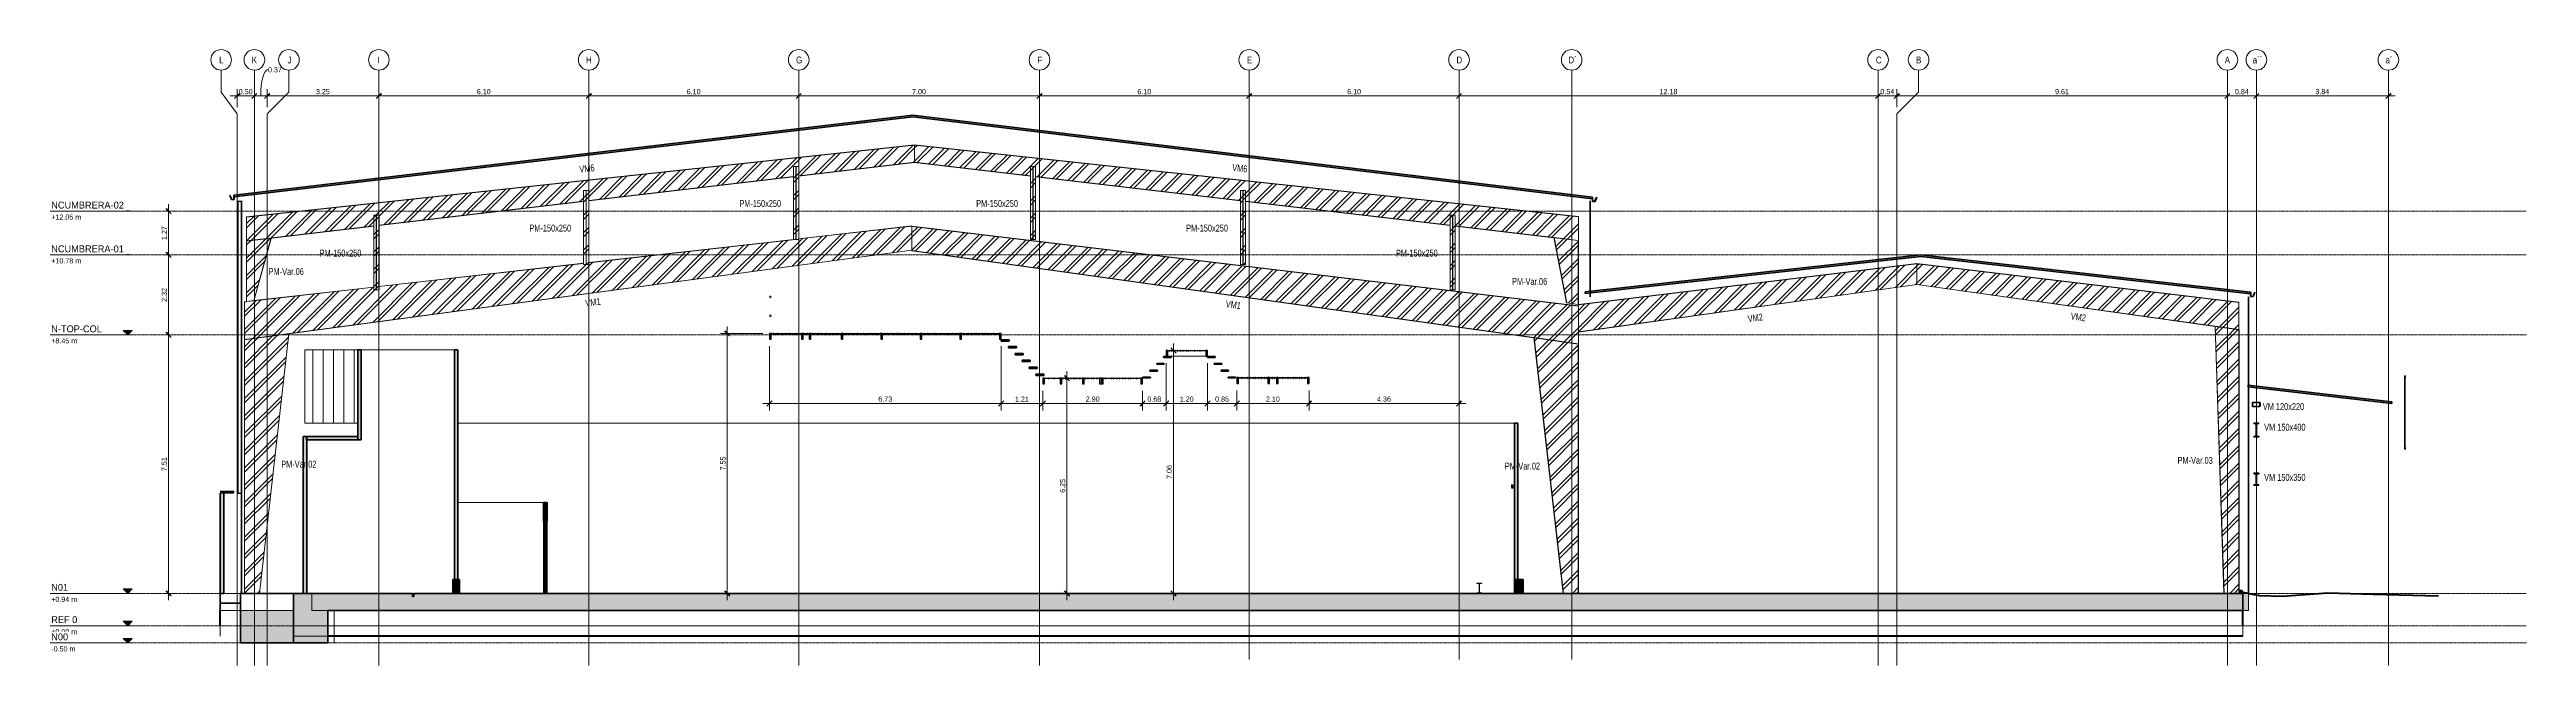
# Model space of a CAD drawing. Header units: centimetres. Extents: x -6646 to 16699, y -115 to 1717.
# Drawn here: x -6646 to 554, y -115 to 1674 of the extents above; entities that cross this region are included whole.
import ezdxf

# ---------------------------------------------------------------- set-up
doc = ezdxf.new("R2010")
doc.units = ezdxf.units.CM
for name, pattern in [('Centre', [3.175, 0.635, -0.475, 1.59, -0.475]), ('Grid Line', [2.2225, 1.27, -0.3175, 0.3175, -0.3175]), ('Oculto', [0.714375, 0.47625, -0.238125])]:
    doc.linetypes.add(name, pattern=pattern)
for name, color, linetype, lineweight in [('A-ANNO-DIMS', 7, 'Continuous', 9), ('A-ANNO-DIMS-100', 7, 'Continuous', 9), ('A-CLNG', 7, 'Continuous', 9), ('A-DOOR', 7, 'Continuous', 9), ('A-FLOR', 7, 'Continuous', 9), ('A-FLOR-HRAL', 7, 'Continuous', 9), ('A-FLOR-LEVL', 7, 'Continuous', 9), ('A-FLOR-PATT', 7, 'Continuous', 35), ('A-GENM', 7, 'Continuous', 9), ('A-ROOF', 7, 'Continuous', 9), ('A-ROOF-MCUT', 7, 'Continuous', 35), ('A-ROOF-PATT', 7, 'Continuous', 35), ('A-WALL', 7, 'Continuous', 9), ('A-WALL-PATT', 7, 'Continuous', 35), ('C-BLDG-PADS', 7, 'Continuous', 9), ('C-TOPO', 7, 'Continuous', 9), ('I-WALL', 7, 'Continuous', 9), ('S-BEAM', 7, 'Continuous', 9), ('S-BEAM-IDEN', 7, 'Continuous', 18), ('S-COLS', 7, 'Continuous', 9), ('S-COLS-IDEN', 7, 'Continuous', 9), ('S-GRID', 7, 'Continuous', 9), ('S-GRID-IDEN', 7, 'Continuous', 9), ('S-STRS', 7, 'Continuous', 9)]:
    doc.layers.add(name, color=color, linetype=linetype, lineweight=lineweight)
doc.styles.add('Century Gothic', font='GOTHIC.TTF', dxfattribs={"height": 20})
doc.styles.add('Century Gothic_1', font='GOTHIC.TTF', dxfattribs={"height": 15})
doc.styles.add('Century Gothic_2', font='GOTHIC.TTF', dxfattribs={"width": 0.8, "height": 20})
doc.styles.add('Saira Condensed', font='SairaCondensed-Regular.ttf', dxfattribs={"height": 20})
doc.dimstyles.new('FCA_N_Cotas_E100', dxfattribs={"dimscale": 30.48, "dimtxt": 15.662524, "dimasz": 0.492126, "dimexe": 0.656168, "dimexo": 0.656168, "dimgap": 0.032808, "dimtad": 1, "dimlfac": 0.01, "dimrnd": 0.01, "dimzin": 0, "dimdsep": 46, "dimtxsty": 'Century Gothic_1', "dimblk1": 'OBLIQUE', "dimblk2": 'OBLIQUE', "dimsah": 1, "dimcen": 0.09, "dimdle": 0.656168, "dimadec": 3, "dimazin": 2, "dimtfac": 1, "dimtdec": 4, "dimtix": 1, "dimtmove": 0, "dimatfit": 3, "dimfxl": 1, "dimtvp": 1, "dimtolj": 1, "dimtzin": 0, "dimarcsym": 2})
doc.dimstyles.new('FCA_N_Cotas_E100_1', dxfattribs={"dimscale": 30.48, "dimtxt": 15.662524, "dimasz": 0.492126, "dimexe": 0.656168, "dimexo": 0.656168, "dimgap": 0.032808, "dimtad": 1, "dimlfac": 0.01, "dimrnd": 0.01, "dimzin": 0, "dimdsep": 46, "dimtxsty": 'Century Gothic_1', "dimblk1": 'OBLIQUE', "dimblk2": 'OBLIQUE', "dimsah": 1, "dimcen": 0.09, "dimdle": 0.656168, "dimadec": 3, "dimazin": 2, "dimtfac": 1, "dimtdec": 4, "dimtix": 1, "dimtmove": 1, "dimatfit": 3, "dimfxl": 1, "dimtvp": 1, "dimtolj": 1, "dimtzin": 0, "dimarcsym": 2})
pattern_1 = [(45, (0, 0), (-25.14472, 25.14472), []), (45, (0, 38.1), (-25.14472, 25.14472), [])]

msp = doc.modelspace()

# ---------------------------------------------------------------- texts
at = {"layer": 'S-BEAM-IDEN', "lineweight": 9, "char_height": 20, "width": 60.2869, "attachment_point": 1, "style": 'Century Gothic_2'}
for s, insert, rotation in [('VM6', (-5106.7, 1335.78), 6.7167801), ('VM6', (-3206.75, 1341.721), 353.2832199), ('VM1', (-5089.332, 946.542), 7.6327235), ('VM1', (-3225.159, 945.461), 352.0358662), ('VM2', (-1710.839, 901.364), 7.9641338), ('VM2', (-769.104, 909.85), 352.0358662)]:
    msp.add_mtext(s, dxfattribs=dict(at, insert=insert, rotation=rotation))
at = {"layer": 'S-BEAM-IDEN', "lineweight": 9, "char_height": 20, "width": 158.41345, "attachment_point": 1, "style": 'Century Gothic_2'}
for s, insert in [('VM 120x220', (-212.348, 646.628)), ('VM 150x400', (-208.446, 586.628)), ('VM 150x350', (-208.446, 440.827))]:
    msp.add_mtext(s, dxfattribs=dict(at, insert=insert))
at = {"layer": 'S-COLS-IDEN', "char_height": 20, "attachment_point": 1, "style": 'Century Gothic_2'}
for s, insert, width in [('PM-150x250', (-4640.724, 1236.736), 157.13075), ('PM-150x250', (-3952.229, 1236.736), 157.13075), ('PM-150x250', (-5251.089, 1165.236), 157.13075), ('PM-150x250', (-3341.863, 1165.236), 157.13075), ('PM-150x250', (-5860.711, 1092.522), 157.13075), ('PM-150x250', (-2732.241, 1092.522), 157.13075), ('PM-Var.06', (-6008.957, 1039.089), 134.6835), ('PM-Var.06', (-2394.778, 1010.207), 134.6835), ('PM-Var.02', (-5972.391, 479.278), 134.6835), ('PM-Var.02', (-2415.728, 473.708), 134.6835), ('PM-Var.03', (-460.258, 490.382), 134.6835)]:
    msp.add_mtext(s, dxfattribs=dict(at, insert=insert, width=width))
at = {"layer": 'S-GRID-IDEN', "color": 253, "true_color": 0xaaaaaa, "char_height": 20, "attachment_point": 1, "style": 'Saira Condensed'}
for s, insert, width in [('L', (-6152.94, 1653.666), 13.62869), ('K', (-6058.018, 1653.666), 17.63712), ('J', (-5954.013, 1653.666), 8.81856), ('I', (-5692.163, 1653.666), 8.01687), ('H', (-5086.763, 1653.666), 19.2405), ('G', (-4475.832, 1653.666), 17.63712), ('F', (-3774.532, 1653.666), 14.43037), ('E', (-3165.236, 1653.666), 15.23206), ('D', (-2556.236, 1653.666), 17.63712), ('D´', (-2230.95, 1653.666), 22.44725), ('C', (-1337.047, 1653.666), 14.43037), ('B', (-1220.391, 1653.666), 17.63712), ('A', (-322.909, 1653.666), 17.63712), ('a´´', (-241.681, 1653.666), 24.85231), ('a´', (144.121, 1653.666), 20.04219)]:
    msp.add_mtext(s, dxfattribs=dict(at, insert=insert, width=width))

# ---------------------------------------------------------------- blocks, each defined once
blk = doc.blocks.new('M_S Shapes - 150 x 400-1948375-Elevación Eje 20')
at = {"layer": 'S-BEAM', "color": 254, "lineweight": 35, "true_color": 0xcccccc}
for p, q in [((-238.6, 588.8), (-238.6, 588.4)), ((-223.6, 588.8), (-238.6, 588.8)), ((-237.9, 587.5), (-233.2, 586.7)), ((-231.7, 585), (-231.7, 552.6)), ((-230.5, 552.6), (-230.5, 585)), ((-229.1, 586.7), (-224.3, 587.5)), ((-223.6, 588.4), (-223.6, 588.8)), ((-238.6, 549.2), (-238.6, 548.8)), ((-238.6, 548.8), (-223.6, 548.8)), ((-233.2, 550.9), (-237.9, 550.1)), ((-224.3, 550.1), (-229.1, 550.9)), ((-223.6, 548.8), (-223.6, 549.2))]:
    blk.add_line(p, q, dxfattribs=at)
for centre, radius, start, end in [((-237.7, 588.4), 0.88, 180, 260.53766), ((-233.5, 585), 1.76, 0, 80.53766), ((-228.8, 585), 1.76, 99.46234, 180), ((-224.5, 588.4), 0.88, 279.46234, 0), ((-237.7, 549.2), 0.88, 99.46234, 180), ((-233.5, 552.6), 1.76, 279.46234, 0), ((-228.8, 552.6), 1.76, 180, 260.53766), ((-224.5, 549.2), 0.88, 0, 80.53766)]:
    blk.add_arc(centre, radius, start, end, dxfattribs=at)
blk = doc.blocks.new('M_S Shapes - 150 x 350-1948376-Elevación Eje 20')
at = {"layer": 'S-BEAM', "color": 254, "lineweight": 35, "true_color": 0xcccccc}
for p, q in [((-238.6, 443), (-238.6, 442.6)), ((-223.6, 443), (-238.6, 443)), ((-237.9, 441.7), (-233.2, 440.9)), ((-231.7, 439.2), (-231.7, 411.8)), ((-230.5, 411.8), (-230.5, 439.2)), ((-229.1, 440.9), (-224.3, 441.7)), ((-223.6, 442.6), (-223.6, 443)), ((-238.6, 408.4), (-238.6, 408)), ((-238.6, 408), (-223.6, 408)), ((-233.2, 410.1), (-237.9, 409.3)), ((-224.3, 409.3), (-229.1, 410.1)), ((-223.6, 408), (-223.6, 408.4))]:
    blk.add_line(p, q, dxfattribs=at)
for centre, radius, start, end in [((-237.7, 442.6), 0.88, 180, 260.53766), ((-233.5, 439.2), 1.76, 0, 80.53766), ((-228.8, 439.2), 1.76, 99.46234, 180), ((-224.5, 442.6), 0.88, 279.46234, 0), ((-237.7, 408.4), 0.88, 99.46234, 180), ((-233.5, 411.8), 1.76, 279.46234, 0), ((-228.8, 411.8), 1.76, 180, 260.53766), ((-224.5, 408.4), 0.88, 0, 80.53766)]:
    blk.add_arc(centre, radius, start, end, dxfattribs=at)
blk = doc.blocks.new('HSS Rectangular - 120 x 220-1948349-Elevación Eje 20')
at = {"layer": 'S-BEAM', "color": 254, "lineweight": 35, "true_color": 0xcccccc}
for p, q in [((-221.5, 648.8), (-241.6, 648.8)), ((-241.1, 648.3), (-222, 648.3)), ((-242.5, 647.9), (-242.5, 637.8)), ((-242, 638.3), (-242, 647.3)), ((-241.6, 636.8), (-221.5, 636.8)), ((-222, 637.3), (-241.1, 637.3)), ((-221, 647.3), (-221, 638.3)), ((-220.5, 637.8), (-220.5, 647.9))]:
    blk.add_line(p, q, dxfattribs=at)
for centre, radius, start, end in [((-241.6, 647.9), 0.95, 90, 180), ((-241.1, 647.3), 0.953, 90, 180), ((-222, 647.3), 0.953, 0, 90), ((-221.5, 647.9), 0.95, 0, 90), ((-241.6, 637.8), 0.95, 180, 270), ((-241.1, 638.3), 0.953, 180, 270), ((-222, 638.3), 0.953, 270, 0), ((-221.5, 637.8), 0.95, 270, 0)]:
    blk.add_arc(centre, radius, start, end, dxfattribs=at)
blk = doc.blocks.new('Doors-Door-sets- LAHET-LAH010005 - 2_10 x 3_00-1583839-Elevación Eje 20')
at = {"layer": 'A-DOOR', "color": 254, "lineweight": 25, "true_color": 0xcccccc}
for p, q in [((-2395.7, 408.8), (-2395.9, 407.1)), ((-2395.9, 407.1), (-2395.9, 402.8)), ((-2395.9, 402.8), (-2395.6, 400.9)), ((-2395.6, 400.9), (-2395.9, 400.7)), ((-2395.8, 400.5), (-2391.4, 400.5)), ((-2395.2, 409), (-2395.5, 409)), ((-2395.1, 403.5), (-2395.1, 406.9)), ((-2394.9, 402.5), (-2395.1, 403.5)), ((-2395, 408.3), (-2395, 408.7)), ((-2394.4, 408.3), (-2395, 408.3)), ((-2395, 407.5), (-2395, 408.1)), ((-2395, 408.1), (-2394.4, 408.1)), ((-2391.8, 407.5), (-2395, 407.5)), ((-2394.9, 407.1), (-2391.7, 407.1)), ((-2393.5, 403.7), (-2394.9, 402.5)), ((-2394.4, 408.1), (-2394.4, 408.3)), ((-2393, 403.7), (-2393.5, 403.7)), ((-2391.6, 402.5), (-2393, 403.7)), ((-2391.7, 408.3), (-2392.5, 408.3)), ((-2392.5, 408.3), (-2392.5, 408.1)), ((-2392.5, 408.1), (-2391.8, 408.1)), ((-2391.8, 408.1), (-2391.8, 407.5)), ((-2391.5, 402.5), (-2391.6, 402.5)), ((-2391.5, 407.2), (-2391.5, 408.1)), ((-2391.5, 400.9), (-2391.5, 402.5)), ((-2391.3, 400.7), (-2391.5, 400.9))]:
    blk.add_line(p, q, dxfattribs=at)
at = {"layer": 'A-DOOR', "color": 254, "true_color": 0xe5e5e5}
for p, q in [((-2394.9, 409), (-2395.2, 409)), ((-2395.1, 403.5), (-2395.1, 403.5)), ((-2395, 408.7), (-2395, 408.7)), ((-2394.4, 408.3), (-2394.4, 408.3)), ((-2394.4, 408.1), (-2394.4, 408.1)), ((-2391.4, 408.3), (-2391.7, 408.3)), ((-2391.7, 407.1), (-2391.4, 407.1)), ((-2391.5, 402.5), (-2391.5, 402.5)), ((-2391.4, 400.5), (-2391.1, 400.5))]:
    blk.add_line(p, q, dxfattribs=at)
at = {"layer": 'A-DOOR', "color": 254, "lineweight": 25, "true_color": 0xcccccc, "flags": 128}
blk.add_lwpolyline([(-2395, 408.7), (-2395, 408.8), (-2395, 408.8), (-2395, 408.9), (-2395.1, 408.9), (-2395.1, 408.9), (-2395.1, 409), (-2395.2, 409), (-2395.2, 409)], dxfattribs=at)
at = {"layer": 'A-DOOR', "color": 254, "lineweight": 25, "true_color": 0xcccccc}
for centre, radius, start, end in [((-2395.8, 400.6), 0.0991, 133.34675, 270.0001), ((-2395.5, 408.8), 0.198, 90.64665, 171.02732), ((-2394.9, 406.9), 0.212, 89.99995, 179.99995), ((-2391.7, 408.1), 0.141, 0.00005, 90.00005), ((-2391.7, 407.2), 0.141, 269.99995, 359.99995), ((-2391.4, 400.6), 0.103, 269.9999, 46.65325)]:
    blk.add_arc(centre, radius, start, end, dxfattribs=at)
blk = doc.blocks.new('M_S Shapes - 150 x 300-1672278-Elevación Eje 20')
at = {"layer": 'S-BEAM', "color": 254, "true_color": 0xcccccc}
for p, q in [((-2497.4, 124), (-2497.4, 123.6)), ((-2482.4, 124), (-2497.4, 124)), ((-2497.4, 94.4), (-2497.4, 94)), ((-2496.6, 122.7), (-2491.9, 121.9)), ((-2491.9, 96.1), (-2496.6, 95.3)), ((-2490.4, 120.2), (-2490.4, 97.8)), ((-2489.3, 97.8), (-2489.3, 120.2)), ((-2487.8, 121.9), (-2483.1, 122.7)), ((-2483.1, 95.3), (-2487.8, 96.1)), ((-2482.4, 123.6), (-2482.4, 124)), ((-2482.2, 124), (-2482.4, 124)), ((-2482.4, 94), (-2482.4, 94.4))]:
    blk.add_line(p, q, dxfattribs=at)
for centre, major_axis, start_param, end_param in [((-2496.5, 123.6), (0, 0.88), 1.570796, 2.976444), ((-2496.5, 94.4), (0, 0.88), 0.165149, 1.570796), ((-2492.2, 120.2), (0, 1.76), 4.712389, 6.118036), ((-2492.2, 97.8), (0, 1.76), 3.306742, 4.712389), ((-2487.5, 120.2), (0, 1.76), 0.165149, 1.570796), ((-2487.5, 97.8), (0, 1.76), 1.570796, 2.976444), ((-2483.2, 123.6), (0, 0.88), 3.306742, 4.712389), ((-2483.2, 94.4), (0, 0.88), 4.712389, 6.118036)]:
    blk.add_ellipse(centre, major_axis=major_axis, ratio=0.999975, start_param=start_param, end_param=end_param, dxfattribs=at)
blk = doc.blocks.new('Door_Internal-Noberne-Fire_Door_Single_NG8 - 0_85 x 2_10-1738767-Elevación Eje 20')
at = {"layer": 'A-DOOR', "color": 254, "lineweight": 25, "true_color": 0xcccccc}
for p, q in [((-5199.8, 302.5), (-5209.2, 302.5)), ((-5209.2, 302.5), (-5209.2, 299.3)), ((-5209.2, 299.3), (-5199.8, 299.3)), ((-5207.2, 299.3), (-5207.2, 298.1)), ((-5204, 299.3), (-5207.2, 299.3)), ((-5207.2, 298.1), (-5204, 298.1)), ((-5204, 298.1), (-5204, 299.3)), ((-5200, 299), (-5203.8, 299)), ((-5203.8, 299), (-5203.8, 298)), ((-5203.4, 298), (-5203.8, 298)), ((-5203.8, 298), (-5203.8, 96)), ((-5203.8, 298), (-5200, 298)), ((-5200.4, 298), (-5203.4, 298)), ((-5203.4, 298), (-5203.4, 96)), ((-5203.4, 96), (-5203.4, 298)), ((-5200, 298), (-5200.4, 298)), ((-5200.4, 298), (-5200.4, 96)), ((-5200.4, 96), (-5200.4, 298)), ((-5200, 298), (-5200, 299)), ((-5200, 96), (-5200, 298)), ((-5199.8, 299.3), (-5199.8, 302.5)), ((-5204.3, 184.5), (-5204.3, 183.5)), ((-5203.8, 185.3), (-5204, 185.3)), ((-5204, 182.7), (-5203.8, 182.7)), ((-5203.8, 182.7), (-5203.8, 185.3)), ((-5199.8, 185.3), (-5200, 185.3)), ((-5200, 185.3), (-5200, 182.7)), ((-5200, 182.7), (-5199.8, 182.7)), ((-5199.5, 183.5), (-5199.5, 184.5)), ((-5203.8, 96), (-5203.4, 96)), ((-5200, 96), (-5203.8, 96)), ((-5203.8, 96), (-5203.8, 95)), ((-5203.8, 95), (-5200, 95)), ((-5203.4, 96), (-5200.4, 96)), ((-5200.4, 96), (-5200, 96)), ((-5200, 95), (-5200, 96))]:
    blk.add_line(p, q, dxfattribs=at)
at = {"layer": 'A-DOOR', "color": 254, "true_color": 0xe5e5e5}
for p, q in [((-5209.2, 94), (-5209.2, 299.3)), ((-5207.2, 94), (-5207.2, 298.1)), ((-5204, 298.1), (-5204, 185.1)), ((-5199.8, 299.3), (-5199.8, 185.3)), ((-5204, 182.7), (-5204, 94)), ((-5199.8, 182.8), (-5199.8, 94))]:
    blk.add_line(p, q, dxfattribs=at)
at = {"layer": 'A-DOOR', "color": 254, "lineweight": 25, "true_color": 0xcccccc, "flags": 128}
for points in [[(-5204, 185.3), (-5204.1, 185.3), (-5204.2, 185.1), (-5204.2, 185), (-5204.3, 184.9), (-5204.3, 184.8), (-5204.3, 184.6), (-5204.3, 184.5)], [(-5199.8, 182.7), (-5199.7, 182.7), (-5199.6, 182.9), (-5199.5, 183), (-5199.5, 183.1), (-5199.5, 183.2), (-5199.5, 183.4), (-5199.5, 183.5)]]:
    blk.add_lwpolyline(points, dxfattribs=at)
at = {"layer": 'A-DOOR', "color": 254, "lineweight": 25, "true_color": 0xcccccc}
for centre, start, end in [((-5203.5, 183.4), 168.39245, 231.65494), ((-5200.3, 184.6), 348.39245, 51.65494)]:
    blk.add_arc(centre, 0.835, start, end, dxfattribs=at)
blk = doc.blocks.new('RVR-PQ-Canal ALL-Basado en cara - 100 x 150 x Sin camara-1832012-Elevación Eje 20')
at = {"layer": 'A-GENM', "color": 254, "lineweight": 25, "true_color": 0xcccccc}
for p, q in [((-6088.2, 1232.4), (-6098.2, 1232.4)), ((-6098.2, 1232.4), (-6098.2, 385.2)), ((-6088.2, 385.2), (-6088.2, 1232.4)), ((-6098.2, 385.2), (-6088.2, 385.2))]:
    blk.add_line(p, q, dxfattribs=at)
blk = doc.blocks.new('PQ_RVR_ARQ-01_ZZ_ZZ_MO_T_A_rvt-1-Elevación Eje 20')
at = {"layer": 'A-FLOR-PATT', "lineweight": 9, "true_color": 0xeaeaea}
blk.add_hatch(color=254, dxfattribs=at).paths.add_polyline_path([(-5750.1, 540), (-5750.1, 550), (-5899.2, 550), (-5899.2, 540)])
at = {"layer": 'A-ROOF-PATT', "lineweight": 9, "true_color": 0xeaeaea}
for points in [[(-2160.9, 1240.2), (-2160.9, 1245.2), (-4136.8, 1483.4), (-6109.6, 1250.8), (-6109.6, 1245.8), (-4136.8, 1478.4), (-2201.9, 1245.1)], [(-247.9, 964), (-247.9, 969.1), (-1206.2, 1077.3), (-2182.3, 970.5), (-2182.3, 965.5), (-1206.2, 1072.3), (-281.8, 967.9)], [(162.3, 645.6), (162.3, 650.6), (-254.8, 698.8), (-254.8, 693.8), (-104.9, 676.4)], [(-6149.8, 384.9), (-6111.4, 385.8), (-6111.4, 390.8), (-6149.8, 389.9), (-6149.8, 384.9)]]:
    blk.add_hatch(color=254, dxfattribs=at).paths.add_polyline_path(points)
at = {"layer": 'A-WALL-PATT', "lineweight": 9, "true_color": 0xeaeaea}
for points in [[(-6088.2, 99), (-6087.7, 99), (-6087.7, 1234.5), (-6088.2, 1234.5), (-6088.2, 349.4)], [(-2167.5, 955.5), (-2167.5, 1234.5), (-2168, 1234.5), (-2168, 955.5)], [(-254.5, 96.5), (-254, 96.5), (-254, 955.5), (-254.5, 955.5), (-254.5, 349.4)], [(-5750.1, 540.1), (-5740.1, 540.1), (-5740.1, 801.5), (-5750.1, 801.5), (-5750.1, 748.8)], [(-5468.9, 134), (-5458.9, 134), (-5458.9, 801.5), (-5468.9, 801.5), (-5468.9, 748.8)], [(202, 721.3), (202, 726.3), (199.5, 726.3), (199.5, 721.3)], [(200.8, 518), (200.8, 721.3), (200.3, 721.3), (200.3, 518)], [(-2387.5, 134), (-2377.5, 134), (-2377.5, 588.8), (-2387.5, 588.8), (-2387.5, 149.6)], [(-5908.4, 94), (-5898.4, 94), (-5898.4, 549.9), (-5908.4, 549.9), (-5908.4, 349.4)], [(202, 513), (202, 518), (199.5, 518), (199.5, 513)], [(-6139.6, 94), (-6139.6, 385.2), (-6149.6, 384.9), (-6149.6, 94)], [(-5209.8, 302.5), (-5199.8, 302.5), (-5199.8, 357.5), (-5209.8, 357.5)], [(-6089.5, 94), (-6087, 94), (-6087, 99), (-6089.5, 99)], [(-5473.9, 94), (-5453.9, 94), (-5453.9, 134), (-5473.9, 134)], [(-2387.3, 94), (-2362.3, 94), (-2362.3, 134), (-2387.3, 134)], [(-280.8, 94), (-272.8, 94), (-272.8, 102), (-280.8, 102)], [(-254.5, 91.5), (-252.7, 91.5), (-252.7, 96.5), (-255.2, 96.5), (-255.2, 94), (-254.5, 94)], [(-5948.3, -50), (-5936.9, -50), (-5936.9, 44), (-6091.2, 44), (-6091.2, -50), (-5950, -50)]]:
    blk.add_hatch(color=254, dxfattribs=at).paths.add_polyline_path(points)
at = {"layer": 'A-WALL-PATT', "lineweight": 9, "true_color": 0xe5e5e5}
h = blk.add_hatch(dxfattribs=at)
h.set_pattern_fill('FP_3', color=254, style=0, pattern_type=2)
h.set_pattern_definition([(90, (-1.412, 0), (-29.997, 2e-15), [])])
h.paths.add_polyline_path([(-5750.3, 588.8), (-5750.3, 801.5), (-5903.4, 801.5), (-5903.4, 588.8)])
h = blk.add_hatch(dxfattribs=at)
h.set_pattern_fill('FP_2', color=254, style=0, pattern_type=2)
h.set_pattern_definition([(90, (-5749.956, 0), (-0.15954, 1e-17), [])])
h.paths.add_polyline_path([(-5750.1, 550), (-5750.1, 801.5), (-5750.3, 801.5), (-5750.2, 550)])
at = {"layer": 'A-WALL-PATT', "lineweight": 9, "true_color": 0xf2f2f2}
h = blk.add_hatch(dxfattribs=at)
h.set_pattern_fill('FP_4', style=0, pattern_type=2)
h.set_pattern_definition([(90, (200.294, 0), (-0.11291, 7e-18), [])])
h.paths.add_polyline_path([(200.2, 518), (200.3, 518), (200.2, 530.8)])
at = {"layer": 'A-WALL-PATT', "lineweight": 9, "true_color": 0xe5e5e5}
h = blk.add_hatch(dxfattribs=at)
h.set_pattern_fill('FP_5', color=254, style=0, pattern_type=2)
h.set_pattern_definition([(90, (-2377.512, 0), (-0.05369, 3e-18), [])])
h.paths.add_polyline_path([(-2377.5, 134), (-2377.5, 134), (-2377.5, 134.1)])
at = {"layer": 'A-WALL-PATT', "lineweight": 9, "true_color": 0xf2f2f2}
h = blk.add_hatch(dxfattribs=at)
h.set_pattern_fill('FP_1', style=0, pattern_type=2)
h.set_pattern_definition([(90, (-254.484, 0), (-0.05687, 3e-18), [])])
h.paths.add_polyline_path([(-254.5, 96.5), (-254.5, 96.5), (-254.5, 96.5)])
at = {"layer": 'A-CLNG', "color": 254, "lineweight": 18, "true_color": 0xe5e5e5}
for p, q in [((-5468.9, 801.5), (-5740.1, 801.5)), ((-2381.6, 588.8), (-5458.9, 588.8)), ((-5209.8, 357.5), (-5458.9, 357.5))]:
    blk.add_line(p, q, dxfattribs=at)
at = {"layer": 'A-FLOR', "color": 254, "lineweight": 35, "true_color": 0xcccccc}
for p, q in [((-5750.1, 550), (-5899.2, 550)), ((-5899.2, 550), (-5899.2, 540)), ((-5899.2, 540), (-5750.1, 540)), ((-5750.1, 540), (-5750.1, 550)), ((-6149.6, 94), (-6149.8, 94)), ((-6149.6, 44), (-6149.6, 94)), ((-5590.7, 94), (-5936.9, 94)), ((-5936.9, 94), (-5936.9, 44)), ((-5590.7, 85.1), (-5590.7, 94)), ((-5586.7, 85.1), (-5590.7, 85.1)), ((-270.8, 94), (-5586.7, 94)), ((-5586.7, 94), (-5586.7, 85.1)), ((-270.8, 44), (-270.8, 94)), ((-6149.8, 44), (-6149.6, 44)), ((-5836.9, 44), (-270.8, 44))]:
    blk.add_line(p, q, dxfattribs=at)
at = {"layer": 'A-FLOR', "color": 254, "true_color": 0xe5e5e5}
for p, q in [((-5899.2, 550), (-5899.2, 550)), ((-6139.6, 94), (-6091.2, 94))]:
    blk.add_line(p, q, dxfattribs=at)
at = {"layer": 'A-ROOF', "color": 254, "lineweight": 35, "true_color": 0xcccccc}
for p, q in [((-4136.8, 1483.4), (-6109.6, 1250.8)), ((-6109.6, 1245.8), (-4136.8, 1478.4)), ((-2160.9, 1245.2), (-4136.8, 1483.4)), ((-4136.8, 1478.4), (-2160.9, 1240.2)), ((-6109.6, 1250.8), (-6109.6, 1245.8)), ((-2160.9, 1240.2), (-2160.9, 1245.2)), ((-1206.2, 1077.3), (-2182.3, 970.5)), ((-2182.3, 965.5), (-1206.2, 1072.3)), ((-247.9, 969.1), (-1206.2, 1077.3)), ((-1206.2, 1072.3), (-247.9, 964)), ((-2182.3, 970.5), (-2182.3, 965.5)), ((-247.9, 964), (-247.9, 969.1)), ((162.3, 650.6), (-254.8, 698.8)), ((-254.8, 698.8), (-254.8, 693.8)), ((-254.8, 693.8), (162.3, 645.6)), ((162.3, 645.6), (162.3, 650.6)), ((-6111.4, 390.8), (-6149.8, 389.9)), ((-6149.8, 384.9), (-6149.6, 384.9)), ((-6139.6, 385.2), (-6111.4, 385.8)), ((-6111.4, 385.8), (-6111.4, 390.8))]:
    blk.add_line(p, q, dxfattribs=at)
at = {"layer": 'A-ROOF-MCUT', "color": 254, "true_color": 0xcccccc}
for p, q in [((-6120.9, 1249.6), (-6122.1, 1249.6)), ((-6122.1, 1249.6), (-6122.1, 1248.3)), ((-6122.1, 1248.3), (-6120.9, 1248.3)), ((-6121.8, 1248.6), (-6121.8, 1249.2)), ((-6121.8, 1249.2), (-6120.9, 1249.2)), ((-6120.6, 1248.6), (-6121.8, 1248.6)), ((-6120.9, 1249.2), (-6120.9, 1249.6)), ((-6120.9, 1248.3), (-6117, 1238.3)), ((-6116.8, 1238.7), (-6120.6, 1248.6)), ((-6117, 1238.3), (-6109.6, 1238.3)), ((-6109.9, 1238.7), (-6116.8, 1238.7)), ((-6109.6, 1250.8), (-6109.9, 1250.8)), ((-6109.9, 1250.8), (-6109.9, 1238.7)), ((-6109.6, 1238.3), (-6109.6, 1250.8)), ((-2160.6, 1245.2), (-2160.9, 1245.2)), ((-2160.9, 1245.2), (-2160.9, 1232.7)), ((-2160.9, 1232.7), (-2153.5, 1232.7)), ((-2160.6, 1233.1), (-2160.6, 1245.2)), ((-2153.7, 1233.1), (-2160.6, 1233.1)), ((-2149.9, 1243), (-2153.7, 1233.1)), ((-2153.5, 1232.7), (-2149.7, 1242.7)), ((-2148.7, 1243), (-2149.9, 1243)), ((-2148.4, 1244), (-2149.7, 1244)), ((-2149.7, 1244), (-2149.7, 1243.6)), ((-2149.7, 1243.6), (-2148.7, 1243.6)), ((-2149.7, 1242.7), (-2148.4, 1242.7)), ((-2148.7, 1243.6), (-2148.7, 1243)), ((-2148.4, 1242.7), (-2148.4, 1244)), ((-247.5, 969.1), (-247.9, 969.1)), ((-247.9, 969.1), (-247.9, 956.6)), ((-247.9, 956.6), (-240.4, 956.6)), ((-247.5, 956.9), (-247.5, 969.1)), ((-240.7, 956.9), (-247.5, 956.9)), ((-236.9, 966.9), (-240.7, 956.9)), ((-240.4, 956.6), (-236.6, 966.5)), ((-235.7, 966.9), (-236.9, 966.9)), ((-235.4, 967.8), (-236.6, 967.8)), ((-236.6, 967.8), (-236.6, 967.5)), ((-236.6, 967.5), (-235.7, 967.5)), ((-236.6, 966.5), (-235.4, 966.5)), ((-235.7, 967.5), (-235.7, 966.9)), ((-235.4, 966.5), (-235.4, 967.8))]:
    blk.add_line(p, q, dxfattribs=at)
at = {"layer": 'A-WALL', "color": 254, "lineweight": 35, "true_color": 0xcccccc}
for p, q in [((-6087.7, 1234.5), (-6088.2, 1234.5)), ((-6088.2, 1234.5), (-6088.2, 99)), ((-6087.7, 99), (-6087.7, 1234.5)), ((-2168, 1234.5), (-2168, 955.5)), ((-2167.5, 1234.5), (-2168, 1234.5)), ((-2167.5, 955.5), (-2167.5, 1234.5)), ((-2168, 955.5), (-2167.5, 955.5)), ((-254, 955.5), (-254.5, 955.5)), ((-254.5, 955.5), (-254.5, 96.5)), ((-254, 96.5), (-254, 955.5)), ((200.8, 721.3), (200.3, 721.3)), ((200.3, 721.3), (200.3, 518)), ((200.8, 518), (200.8, 721.3)), ((-2387.5, 588.8), (-2387.5, 134)), ((-2377.5, 588.8), (-2387.5, 588.8)), ((-2377.5, 134), (-2377.5, 588.8)), ((200.3, 518), (200.8, 518)), ((-6149.6, 384.9), (-6149.6, 94)), ((-6139.6, 94), (-6139.6, 385.2)), ((-6149.6, 94), (-6139.6, 94)), ((-5936.9, 94), (-6091.2, 94)), ((-6091.2, 94), (-6091.2, -50)), ((-6088.2, 99), (-6087.7, 99)), ((-5936.9, -50), (-5936.9, 94)), ((-5453.9, 134), (-5473.9, 134)), ((-5473.9, 134), (-5473.9, 94)), ((-5473.9, 94), (-5453.9, 94)), ((-5453.9, 94), (-5453.9, 134)), ((-2387.5, 134), (-2377.5, 134)), ((-2377.5, 134), (-2387.3, 134)), ((-2387.3, 134), (-2387.3, 94)), ((-2387.3, 94), (-2362.3, 94)), ((-2362.3, 134), (-2377.5, 134)), ((-2362.3, 94), (-2362.3, 134)), ((-280.8, 102), (-280.8, 94)), ((-272.8, 102), (-280.8, 102)), ((-280.8, 94), (-272.8, 94)), ((-272.8, 94), (-272.8, 102)), ((-254.5, 96.5), (-254, 96.5)), ((-5936.9, 44), (-5936.9, -50)), ((-5836.9, -50), (-5836.9, 44)), ((-6091.2, -50), (-5936.9, -50)), ((-5936.9, -50), (-5836.9, -50))]:
    blk.add_line(p, q, dxfattribs=at)
at = {"layer": 'A-WALL', "color": 254, "true_color": 0xcccccc}
for p, q in [((-254.5, 955.5), (-254.5, 955.5)), ((202, 726.3), (199.5, 726.3)), ((199.5, 726.3), (199.5, 721.3)), ((199.5, 721.3), (200.3, 721.3)), ((200.3, 721.3), (202, 721.3)), ((202, 721.3), (202, 726.3)), ((-2377.5, 588.8), (-2377.5, 588.8)), ((200.3, 518), (199.5, 518)), ((199.5, 518), (199.5, 513)), ((199.5, 513), (202, 513)), ((202, 518), (200.3, 518)), ((202, 513), (202, 518)), ((-6139.6, 385.2), (-6149.6, 384.9)), ((-6089.5, 99), (-6089.5, 94)), ((-6087, 99), (-6089.5, 99)), ((-6089.5, 94), (-6087, 94)), ((-6087, 94), (-6087, 99)), ((-254.5, 96.5), (-255.2, 96.5)), ((-255.2, 96.5), (-255.2, 91.5)), ((-255.2, 91.5), (-252.7, 91.5)), ((-252.7, 96.5), (-254.5, 96.5)), ((-252.7, 91.5), (-252.7, 96.5)), ((-5818.3, 44), (-5818.3, 0))]:
    blk.add_line(p, q, dxfattribs=at)
at = {"layer": 'A-WALL', "color": 254, "lineweight": 18, "true_color": 0xcccccc}
for p, q in [((199.4, 726.3), (199.5, 726.3)), ((199.4, 721.3), (199.5, 721.3)), ((199.4, 518), (199.5, 518)), ((199.4, 513), (199.5, 513)), ((-255.3, 96.5), (-255.2, 96.5))]:
    blk.add_line(p, q, dxfattribs=at)
at = {"layer": 'C-BLDG-PADS', "color": 254, "lineweight": 18, "true_color": 0xdadada}
for p, q in [((-6149.6, 0), (-6149.8, 0)), ((-6149.6, -30.5), (-6149.6, 0)), ((-270.8, 0), (-5936.9, 0)), ((-5936.9, 0), (-5936.9, -30.5)), ((-270.8, -30.5), (-270.8, 0)), ((-6149.8, -30.5), (-6149.6, -30.5)), ((-5936.9, -30.5), (-270.8, -30.5))]:
    blk.add_line(p, q, dxfattribs=at)
at = {"layer": 'C-TOPO', "color": 254, "true_color": 0xdadada}
for p, q in [((-270.8, 97.7), (-270.8, 97)), ((-270.8, 97.7), (-270.8, 97)), ((-270.8, 94), (-270.8, 97)), ((-255.2, 94.1), (-270.8, 97)), ((-222.1, 88), (-252.7, 93.7)), ((-222.1, 88), (-155.3, 85.8)), ((-222.1, 88), (-216.9, 87.1)), ((-155.3, 85.8), (-23.1, 95.6)), ((-23.1, 95.6), (108.8, 91.2)), ((298.1, 86.5), (108.8, 91.2)), ((-6091.2, 65.2), (-6149.6, 66.7)), ((-6149.6, 44), (-6149.6, 0)), ((-270.8, 0), (-270.8, 44)), ((-6149.8, -30.5), (-6149.6, -30.5)), ((-5836.9, -30.5), (-1974, -30.5)), ((-1862.3, -30.5), (-1974, -30.5)), ((-583.8, -30.5), (-1862.3, -30.5)), ((-583.8, -30.5), (-270.8, -30.5))]:
    blk.add_line(p, q, dxfattribs=at)
at = {"layer": 'C-TOPO', "color": 254, "lineweight": 70, "true_color": 0xdadada}
for p, q in [((-270.8, 94), (-270.8, 97)), ((-270.8, 97), (-255.2, 94.1)), ((-252.7, 93.7), (-222.1, 88)), ((-222.1, 88), (-155.3, 85.8)), ((-155.3, 85.8), (-23.1, 95.6)), ((-23.1, 95.6), (108.8, 91.2)), ((108.8, 91.2), (298.1, 86.5)), ((-6149.6, 66.7), (-6091.2, 65.2)), ((-6149.6, 0), (-6149.6, 44)), ((-270.8, 0), (-270.8, 44)), ((-6149.6, -30.5), (-6149.8, -30.5)), ((-1974, -30.5), (-5836.9, -30.5)), ((-1862.3, -30.5), (-1974, -30.5)), ((-583.8, -30.5), (-1862.3, -30.5)), ((-270.8, -30.5), (-583.8, -30.5))]:
    blk.add_line(p, q, dxfattribs=at)
at = {"layer": 'I-WALL', "color": 254, "true_color": 0xcccccc}
for p, q in [((-5750.3, 801.5), (-5903.4, 801.5)), ((-5903.4, 801.5), (-5903.4, 588.8)), ((-5903.4, 801.5), (-5903.4, 801.5)), ((-5750.3, 588.8), (-5750.3, 681.3)), ((-5903.4, 588.8), (-5750.3, 588.8)), ((-5903.4, 588.8), (-5903.4, 588.8)), ((-5209.8, 94), (-5209.8, 302.5))]:
    blk.add_line(p, q, dxfattribs=at)
at = {"layer": 'I-WALL', "color": 254, "lineweight": 35, "true_color": 0xcccccc}
for p, q in [((-5740.1, 801.5), (-5750.1, 801.5)), ((-5750.1, 801.5), (-5750.1, 540.1)), ((-5740.1, 540.1), (-5740.1, 801.5)), ((-5458.9, 801.5), (-5468.9, 801.5)), ((-5468.9, 801.5), (-5468.9, 134)), ((-5458.9, 134), (-5458.9, 801.5)), ((-5898.4, 549.9), (-5908.4, 549.9)), ((-5908.4, 549.9), (-5908.4, 94)), ((-5898.4, 94), (-5898.4, 549.9)), ((-5750.1, 540.1), (-5740.1, 540.1)), ((-5209.8, 357.5), (-5209.8, 302.5)), ((-5199.8, 357.5), (-5209.8, 357.5)), ((-5209.8, 302.5), (-5199.8, 302.5)), ((-5199.8, 302.5), (-5199.8, 357.5)), ((-5908.4, 94), (-5898.4, 94)), ((-5468.9, 134), (-5458.9, 134))]:
    blk.add_line(p, q, dxfattribs=at)
at = {"layer": 'A-DOOR', "color": 254, "lineweight": 70, "true_color": 0xdadada}
for name in ['Doors-Door-sets- LAHET-LAH010005 - 2_10 x 3_00-1583839-Elevación Eje 20', 'Door_Internal-Noberne-Fire_Door_Single_NG8 - 0_85 x 2_10-1738767-Elevación Eje 20']:
    blk.add_blockref(name, (0, 0), dxfattribs=at)
at = {"layer": 'A-GENM', "color": 254, "lineweight": 70, "true_color": 0xdadada}
blk.add_blockref('RVR-PQ-Canal ALL-Basado en cara - 100 x 150 x Sin camara-1832012-Elevación Eje 20', (0, 0), dxfattribs=at)
at = {"layer": 'S-BEAM', "color": 254, "lineweight": 70, "true_color": 0xdadada}
for name in ['HSS Rectangular - 120 x 220-1948349-Elevación Eje 20', 'M_S Shapes - 150 x 400-1948375-Elevación Eje 20', 'M_S Shapes - 150 x 350-1948376-Elevación Eje 20', 'M_S Shapes - 150 x 300-1672278-Elevación Eje 20']:
    blk.add_blockref(name, (0, 0), dxfattribs=at)
blk = doc.blocks.new('M_S Shapes - 150 x 400-1499110-Elevación Eje 20')
at = {"layer": 'S-BEAM', "true_color": 0xc0c0c0}
h = blk.add_hatch(dxfattribs=at)
h.set_pattern_fill('FP_6', color=9, style=0, pattern_type=2)
h.set_pattern_definition(pattern_1)
h.paths.add_polyline_path([(-238.6, 548.8), (-223.6, 548.8), (-223.6, 549.2), (-223.8, 549.8), (-224.3, 550.1), (-229.1, 550.9), (-230.1, 551.5), (-230.5, 552.6), (-230.5, 585), (-230.1, 586.1), (-229.1, 586.7), (-224.3, 587.5), (-223.8, 587.8), (-223.6, 588.4), (-223.6, 588.8), (-238.6, 588.8), (-238.6, 588.4), (-238.4, 587.8), (-237.9, 587.5), (-233.2, 586.7), (-232.1, 586.1), (-231.7, 585), (-231.7, 552.6), (-232.1, 551.5), (-233.2, 550.9), (-237.9, 550.1), (-238.4, 549.8), (-238.6, 549.1)])
at = {"layer": 'S-BEAM', "lineweight": 35}
for p, q in [((-238.6, 588.8), (-238.6, 588.4)), ((-223.6, 588.8), (-238.6, 588.8)), ((-237.9, 587.5), (-233.2, 586.7)), ((-231.7, 585), (-231.7, 552.6)), ((-230.5, 552.6), (-230.5, 585)), ((-229.1, 586.7), (-224.3, 587.5)), ((-223.6, 588.4), (-223.6, 588.8)), ((-238.6, 549.2), (-238.6, 548.8)), ((-238.6, 548.8), (-223.6, 548.8)), ((-233.2, 550.9), (-237.9, 550.1)), ((-224.3, 550.1), (-229.1, 550.9)), ((-223.6, 548.8), (-223.6, 549.2))]:
    blk.add_line(p, q, dxfattribs=at)
for centre, radius, start, end in [((-237.7, 588.4), 0.88, 180, 260.53766), ((-233.5, 585), 1.76, 0, 80.53766), ((-228.8, 585), 1.76, 99.46234, 180), ((-224.5, 588.4), 0.88, 279.46234, 0), ((-237.7, 549.2), 0.88, 99.46234, 180), ((-233.5, 552.6), 1.76, 279.46234, 0), ((-228.8, 552.6), 1.76, 180, 260.53766), ((-224.5, 549.2), 0.88, 0, 80.53766)]:
    blk.add_arc(centre, radius, start, end, dxfattribs=at)
blk = doc.blocks.new('M_S Shapes - 150 x 350-1499191-Elevación Eje 20')
at = {"layer": 'S-BEAM', "true_color": 0xc0c0c0}
h = blk.add_hatch(dxfattribs=at)
h.set_pattern_fill('FP_6', color=9, style=0, pattern_type=2)
h.set_pattern_definition(pattern_1)
h.paths.add_polyline_path([(-230.8, 408), (-223.6, 408), (-223.6, 408.4), (-223.8, 409), (-224.3, 409.3), (-229.1, 410.1), (-230.1, 410.7), (-230.5, 411.8), (-230.5, 439.2), (-230.1, 440.3), (-229.1, 440.9), (-224.3, 441.7), (-223.8, 442), (-223.6, 442.6), (-223.6, 443), (-238.6, 443), (-238.6, 442.6), (-238.4, 442), (-237.9, 441.7), (-233.2, 440.9), (-232.1, 440.3), (-231.7, 439.2), (-231.7, 411.8), (-232.1, 410.7), (-233.2, 410.1), (-237.9, 409.3), (-238.4, 409), (-238.6, 408.4), (-238.6, 408)])
at = {"layer": 'S-BEAM', "lineweight": 35}
for p, q in [((-238.6, 443), (-238.6, 442.6)), ((-223.6, 443), (-238.6, 443)), ((-237.9, 441.7), (-233.2, 440.9)), ((-231.7, 439.2), (-231.7, 411.8)), ((-230.5, 411.8), (-230.5, 439.2)), ((-229.1, 440.9), (-224.3, 441.7)), ((-223.6, 442.6), (-223.6, 443)), ((-238.6, 408.4), (-238.6, 408)), ((-238.6, 408), (-223.6, 408)), ((-233.2, 410.1), (-237.9, 409.3)), ((-224.3, 409.3), (-229.1, 410.1)), ((-223.6, 408), (-223.6, 408.4))]:
    blk.add_line(p, q, dxfattribs=at)
for centre, radius, start, end in [((-237.7, 442.6), 0.88, 180, 260.53766), ((-233.5, 439.2), 1.76, 0, 80.53766), ((-228.8, 439.2), 1.76, 99.46234, 180), ((-224.5, 442.6), 0.88, 279.46234, 0), ((-237.7, 408.4), 0.88, 99.46234, 180), ((-233.5, 411.8), 1.76, 279.46234, 0), ((-228.8, 411.8), 1.76, 180, 260.53766), ((-224.5, 408.4), 0.88, 0, 80.53766)]:
    blk.add_arc(centre, radius, start, end, dxfattribs=at)
blk = doc.blocks.new('HSS Rectangular - 120 x 220-1499643-Elevación Eje 20')
at = {"layer": 'S-BEAM', "lineweight": 35}
for p, q in [((-221.5, 648.8), (-241.6, 648.8)), ((-241.1, 648.3), (-222, 648.3)), ((-242.5, 647.9), (-242.5, 637.8)), ((-242, 638.3), (-242, 647.3)), ((-241.6, 636.8), (-221.5, 636.8)), ((-222, 637.3), (-241.1, 637.3)), ((-221, 647.3), (-221, 638.3)), ((-220.5, 637.8), (-220.5, 647.9))]:
    blk.add_line(p, q, dxfattribs=at)
for centre, radius, start, end in [((-241.6, 647.9), 0.95, 90, 180), ((-241.1, 647.3), 0.953, 90, 180), ((-222, 647.3), 0.953, 0, 90), ((-221.5, 647.9), 0.95, 0, 90), ((-241.6, 637.8), 0.95, 180, 270), ((-241.1, 638.3), 0.953, 180, 270), ((-222, 638.3), 0.953, 270, 0), ((-221.5, 637.8), 0.95, 270, 0)]:
    blk.add_arc(centre, radius, start, end, dxfattribs=at)
blk = doc.blocks.new('UC-Perfil universal-Pilar - 150 x 250-1718052-Elevación Eje 20')
at = {"layer": 'S-COLS', "true_color": 0xc0c0c0}
h = blk.add_hatch(dxfattribs=at)
h.set_pattern_fill('FP_8', color=9, style=0, pattern_type=2)
h.set_pattern_definition(pattern_1)
h.paths.add_polyline_path([(-2559.8, 976.1), (-2559.8, 1192.5), (-2574.8, 1192.5), (-2574.8, 976.1)])
at = {"layer": 'S-COLS'}
for p, q in [((-2574.8, 976.1), (-2574.8, 1192.5)), ((-2559.8, 1192.5), (-2574.8, 1192.5)), ((-2559.8, 1192.5), (-2559.8, 976.1)), ((-2559.8, 976.1), (-2574.8, 976.1))]:
    blk.add_line(p, q, dxfattribs=at)
at = {"layer": 'S-COLS', "linetype": 'Oculto'}
for p, q in [((-2567.7, 1192.5), (-2567.7, 976.1)), ((-2566.9, 976.1), (-2566.9, 1192.5))]:
    blk.add_line(p, q, dxfattribs=at)
blk = doc.blocks.new('UC-Perfil universal-Pilar - 150 x 250-1718200-Elevación Eje 20')
at = {"layer": 'S-COLS', "true_color": 0xc0c0c0}
h = blk.add_hatch(dxfattribs=at)
h.set_pattern_fill('FP_8', color=9, style=0, pattern_type=2)
h.set_pattern_definition(pattern_1)
h.paths.add_polyline_path([(-3169.4, 1049.5), (-3169.4, 1264.5), (-3184.4, 1264.5), (-3184.4, 1049.5)])
at = {"layer": 'S-COLS'}
for p, q in [((-3184.4, 1049.5), (-3184.4, 1264.5)), ((-3169.4, 1264.5), (-3184.4, 1264.5)), ((-3169.4, 1264.5), (-3169.4, 1049.5)), ((-3169.4, 1049.5), (-3184.4, 1049.5))]:
    blk.add_line(p, q, dxfattribs=at)
at = {"layer": 'S-COLS', "linetype": 'Oculto'}
for p, q in [((-3177.3, 1264.5), (-3177.3, 1049.5)), ((-3176.5, 1049.5), (-3176.5, 1264.5))]:
    blk.add_line(p, q, dxfattribs=at)
blk = doc.blocks.new('UC-Perfil universal-Pilar - 150 x 250-1718270-Elevación Eje 20')
at = {"layer": 'S-COLS', "true_color": 0xc0c0c0}
h = blk.add_hatch(dxfattribs=at)
h.set_pattern_fill('FP_8', color=9, style=0, pattern_type=2)
h.set_pattern_definition(pattern_1)
h.paths.add_polyline_path([(-3794.8, 1122.5), (-3779.8, 1122.5), (-3779.8, 1334.5), (-3794.8, 1334.5), (-3794.8, 1148.2)])
at = {"layer": 'S-COLS'}
for p, q in [((-3794.8, 1122.5), (-3794.8, 1334.5)), ((-3779.8, 1334.5), (-3794.8, 1334.5)), ((-3779.8, 1334.5), (-3779.8, 1122.5)), ((-3779.8, 1122.5), (-3794.8, 1122.5))]:
    blk.add_line(p, q, dxfattribs=at)
at = {"layer": 'S-COLS', "linetype": 'Oculto'}
for p, q in [((-3787.7, 1334.5), (-3787.7, 1122.5)), ((-3786.9, 1122.5), (-3786.9, 1334.5))]:
    blk.add_line(p, q, dxfattribs=at)
blk = doc.blocks.new('UC-Perfil universal-Pilar - 150 x 250-1718290-Elevación Eje 20')
at = {"layer": 'S-COLS', "true_color": 0xc0c0c0}
h = blk.add_hatch(dxfattribs=at)
h.set_pattern_fill('FP_8', color=9, style=0, pattern_type=2)
h.set_pattern_definition(pattern_1)
h.paths.add_polyline_path([(-5703.2, 976.1), (-5688.2, 976.1), (-5688.2, 1192.5), (-5703.2, 1192.5)])
at = {"layer": 'S-COLS'}
for p, q in [((-5703.2, 976.1), (-5703.2, 1192.5)), ((-5688.2, 1192.5), (-5703.2, 1192.5)), ((-5688.2, 1192.5), (-5688.2, 976.1)), ((-5688.2, 976.1), (-5703.2, 976.1))]:
    blk.add_line(p, q, dxfattribs=at)
at = {"layer": 'S-COLS', "linetype": 'Oculto'}
for p, q in [((-5696.1, 976.1), (-5696.1, 1192.5)), ((-5695.3, 1192.5), (-5695.3, 976.1))]:
    blk.add_line(p, q, dxfattribs=at)
blk = doc.blocks.new('UC-Perfil universal-Pilar - 150 x 250-1718291-Elevación Eje 20')
at = {"layer": 'S-COLS', "true_color": 0xc0c0c0}
h = blk.add_hatch(dxfattribs=at)
h.set_pattern_fill('FP_8', color=9, style=0, pattern_type=2)
h.set_pattern_definition(pattern_1)
h.paths.add_polyline_path([(-5093.6, 1049.5), (-5078.6, 1049.5), (-5078.6, 1264.5), (-5093.6, 1264.5)])
at = {"layer": 'S-COLS'}
for p, q in [((-5093.6, 1049.5), (-5093.6, 1264.5)), ((-5078.6, 1264.5), (-5093.6, 1264.5)), ((-5078.6, 1264.5), (-5078.6, 1049.5)), ((-5078.6, 1049.5), (-5093.6, 1049.5))]:
    blk.add_line(p, q, dxfattribs=at)
at = {"layer": 'S-COLS', "linetype": 'Oculto'}
for p, q in [((-5086.5, 1049.5), (-5086.5, 1264.5)), ((-5085.7, 1264.5), (-5085.7, 1049.5))]:
    blk.add_line(p, q, dxfattribs=at)
blk = doc.blocks.new('UC-Perfil universal-Pilar - 150 x 250-1718292-Elevación Eje 20')
at = {"layer": 'S-COLS', "true_color": 0xc0c0c0}
h = blk.add_hatch(dxfattribs=at)
h.set_pattern_fill('FP_8', color=9, style=0, pattern_type=2)
h.set_pattern_definition(pattern_1)
h.paths.add_polyline_path([(-4468.2, 1122.5), (-4468.2, 1334.5), (-4483.2, 1334.5), (-4483.2, 1122.5)])
at = {"layer": 'S-COLS'}
for p, q in [((-4483.2, 1122.5), (-4483.2, 1334.5)), ((-4468.2, 1334.5), (-4483.2, 1334.5)), ((-4468.2, 1334.5), (-4468.2, 1122.5)), ((-4468.2, 1122.5), (-4483.2, 1122.5))]:
    blk.add_line(p, q, dxfattribs=at)
at = {"layer": 'S-COLS', "linetype": 'Oculto'}
for p, q in [((-4476.1, 1122.5), (-4476.1, 1334.5)), ((-4475.4, 1334.5), (-4475.4, 1122.5))]:
    blk.add_line(p, q, dxfattribs=at)
blk = doc.blocks.new('M_RVR_Grating - 1_12 x 1_00-1794256-Elevación Eje 20')
at = {"layer": 'A-GENM', "lineweight": 25}
for p, q in [((-3395.1, 799.8), (-3400.1, 799.8)), ((-3400.1, 799.8), (-3400.1, 782.8)), ((-3397.3, 799.8), (-3397.6, 799.8)), ((-3397.6, 799.8), (-3397.6, 797.7)), ((-3397.6, 797.7), (-3397.3, 797.7)), ((-3397.3, 797.7), (-3397.3, 799.8)), ((-3395.1, 782.8), (-3395.1, 799.8)), ((-3394, 799.8), (-3394.3, 799.8)), ((-3394.3, 799.8), (-3394.3, 797.7)), ((-3394.3, 797.7), (-3394, 797.7)), ((-3394, 797.7), (-3394, 799.8)), ((-3390.7, 799.8), (-3391, 799.8)), ((-3391, 799.8), (-3391, 797.7)), ((-3391, 797.7), (-3390.7, 797.7)), ((-3390.7, 797.7), (-3390.7, 799.8)), ((-3387.4, 799.8), (-3387.7, 799.8)), ((-3387.7, 799.8), (-3387.7, 797.7)), ((-3387.7, 797.7), (-3387.4, 797.7)), ((-3387.4, 797.7), (-3387.4, 799.8)), ((-3384.1, 799.8), (-3384.4, 799.8)), ((-3384.4, 799.8), (-3384.4, 797.7)), ((-3384.4, 797.7), (-3384.1, 797.7)), ((-3384.1, 797.7), (-3384.1, 799.8)), ((-3380.8, 799.8), (-3381.1, 799.8)), ((-3381.1, 799.8), (-3381.1, 797.7)), ((-3381.1, 797.7), (-3380.8, 797.7)), ((-3380.8, 797.7), (-3380.8, 799.8)), ((-3377.5, 799.8), (-3377.8, 799.8)), ((-3377.8, 799.8), (-3377.8, 797.7)), ((-3377.8, 797.7), (-3377.5, 797.7)), ((-3377.5, 797.7), (-3377.5, 799.8)), ((-3374.2, 799.8), (-3374.5, 799.8)), ((-3374.5, 799.8), (-3374.5, 797.7)), ((-3374.5, 797.7), (-3374.2, 797.7)), ((-3374.2, 797.7), (-3374.2, 799.8)), ((-3370.9, 799.8), (-3371.2, 799.8)), ((-3371.2, 799.8), (-3371.2, 797.7)), ((-3371.2, 797.7), (-3370.9, 797.7)), ((-3370.9, 797.7), (-3370.9, 799.8)), ((-3367.6, 799.8), (-3367.9, 799.8)), ((-3367.9, 799.8), (-3367.9, 797.7)), ((-3367.9, 797.7), (-3367.6, 797.7)), ((-3367.6, 797.7), (-3367.6, 799.8)), ((-3364.3, 799.8), (-3364.6, 799.8)), ((-3364.6, 799.8), (-3364.6, 797.7)), ((-3364.6, 797.7), (-3364.3, 797.7)), ((-3364.3, 797.7), (-3364.3, 799.8)), ((-3361, 799.8), (-3361.3, 799.8)), ((-3361.3, 799.8), (-3361.3, 797.7)), ((-3361.3, 797.7), (-3361, 797.7)), ((-3361, 797.7), (-3361, 799.8)), ((-3357.7, 799.8), (-3358, 799.8)), ((-3358, 799.8), (-3358, 797.7)), ((-3358, 797.7), (-3357.7, 797.7)), ((-3357.7, 797.7), (-3357.7, 799.8)), ((-3354.4, 799.8), (-3354.7, 799.8)), ((-3354.7, 799.8), (-3354.7, 797.7)), ((-3354.7, 797.7), (-3354.4, 797.7)), ((-3354.4, 797.7), (-3354.4, 799.8)), ((-3351.1, 799.8), (-3351.4, 799.8)), ((-3351.4, 799.8), (-3351.4, 797.7)), ((-3351.4, 797.7), (-3351.1, 797.7)), ((-3351.1, 797.7), (-3351.1, 799.8)), ((-3347.8, 799.8), (-3348.1, 799.8)), ((-3348.1, 799.8), (-3348.1, 797.7)), ((-3348.1, 797.7), (-3347.8, 797.7)), ((-3347.8, 797.7), (-3347.8, 799.8)), ((-3344.5, 799.8), (-3344.8, 799.8)), ((-3344.8, 799.8), (-3344.8, 797.7)), ((-3344.8, 797.7), (-3344.5, 797.7)), ((-3344.5, 797.7), (-3344.5, 799.8)), ((-3341.2, 799.8), (-3341.5, 799.8)), ((-3341.5, 799.8), (-3341.5, 797.7)), ((-3341.5, 797.7), (-3341.2, 797.7)), ((-3341.2, 797.7), (-3341.2, 799.8)), ((-3337.9, 799.8), (-3338.2, 799.8)), ((-3338.2, 799.8), (-3338.2, 797.7)), ((-3338.2, 797.7), (-3337.9, 797.7)), ((-3337.9, 797.7), (-3337.9, 799.8)), ((-3334.6, 799.8), (-3334.9, 799.8)), ((-3334.9, 799.8), (-3334.9, 797.7)), ((-3334.9, 797.7), (-3334.6, 797.7)), ((-3334.6, 797.7), (-3334.6, 799.8)), ((-3331.3, 799.8), (-3331.6, 799.8)), ((-3331.6, 799.8), (-3331.6, 797.7)), ((-3331.6, 797.7), (-3331.3, 797.7)), ((-3331.3, 797.7), (-3331.3, 799.8)), ((-3328, 799.8), (-3328.3, 799.8)), ((-3328.3, 799.8), (-3328.3, 797.7)), ((-3328.3, 797.7), (-3328, 797.7)), ((-3328, 797.7), (-3328, 799.8)), ((-3324.7, 799.8), (-3325, 799.8)), ((-3325, 799.8), (-3325, 797.7)), ((-3325, 797.7), (-3324.7, 797.7)), ((-3324.7, 797.7), (-3324.7, 799.8)), ((-3321.4, 799.8), (-3321.7, 799.8)), ((-3321.7, 799.8), (-3321.7, 797.7)), ((-3321.7, 797.7), (-3321.4, 797.7)), ((-3321.4, 797.7), (-3321.4, 799.8)), ((-3318.1, 799.8), (-3318.4, 799.8)), ((-3318.4, 799.8), (-3318.4, 797.7)), ((-3318.4, 797.7), (-3318.1, 797.7)), ((-3318.1, 797.7), (-3318.1, 799.8)), ((-3314.8, 799.8), (-3315.1, 799.8)), ((-3315.1, 799.8), (-3315.1, 797.7)), ((-3315.1, 797.7), (-3314.8, 797.7)), ((-3314.8, 797.7), (-3314.8, 799.8)), ((-3311.5, 799.8), (-3311.8, 799.8)), ((-3311.8, 799.8), (-3311.8, 797.7)), ((-3311.8, 797.7), (-3311.5, 797.7)), ((-3311.5, 797.7), (-3311.5, 799.8)), ((-3308.2, 799.8), (-3308.5, 799.8)), ((-3308.5, 799.8), (-3308.5, 797.7)), ((-3308.5, 797.7), (-3308.2, 797.7)), ((-3308.2, 797.7), (-3308.2, 799.8)), ((-3304.9, 799.8), (-3305.2, 799.8)), ((-3305.2, 799.8), (-3305.2, 797.7)), ((-3305.2, 797.7), (-3304.9, 797.7)), ((-3304.9, 797.7), (-3304.9, 799.8)), ((-3301.6, 799.8), (-3301.9, 799.8)), ((-3301.9, 799.8), (-3301.9, 797.7)), ((-3301.9, 797.7), (-3301.6, 797.7)), ((-3301.6, 797.7), (-3301.6, 799.8)), ((-3298.3, 799.8), (-3298.6, 799.8)), ((-3298.6, 799.8), (-3298.6, 797.7)), ((-3298.6, 797.7), (-3298.3, 797.7)), ((-3298.3, 797.7), (-3298.3, 799.8)), ((-3295, 799.8), (-3295.3, 799.8)), ((-3295.3, 799.8), (-3295.3, 797.7)), ((-3295.3, 797.7), (-3295, 797.7)), ((-3295, 797.7), (-3295, 799.8)), ((-3291.7, 799.8), (-3292, 799.8)), ((-3292, 799.8), (-3292, 797.7)), ((-3292, 797.7), (-3291.7, 797.7)), ((-3291.7, 797.7), (-3291.7, 799.8)), ((-3288.4, 799.8), (-3288.7, 799.8)), ((-3288.7, 799.8), (-3288.7, 797.7)), ((-3288.7, 797.7), (-3288.4, 797.7)), ((-3288.4, 797.7), (-3288.4, 799.8)), ((-3285.1, 799.8), (-3285.4, 799.8)), ((-3285.4, 799.8), (-3285.4, 797.7)), ((-3285.4, 797.7), (-3285.1, 797.7)), ((-3285.1, 797.7), (-3285.1, 799.8)), ((-3280.1, 799.8), (-3285.1, 799.8)), ((-3285.1, 799.8), (-3285.1, 782.8)), ((-3280.1, 782.8), (-3280.1, 799.8)), ((-3400.1, 782.8), (-3395.1, 782.8)), ((-3285.1, 782.8), (-3280.1, 782.8))]:
    blk.add_line(p, q, dxfattribs=at)
at = {"layer": 'A-GENM', "color": 8, "true_color": 0x808080}
for p, q in [((-3394.3, 799.8), (-3395.1, 799.8)), ((-3395.1, 799.8), (-3394.3, 799.8)), ((-3395.1, 798.8), (-3394.3, 798.8)), ((-3391, 799.8), (-3394, 799.8)), ((-3394, 799.8), (-3391, 799.8)), ((-3394, 798.8), (-3391, 798.8)), ((-3387.7, 799.8), (-3390.7, 799.8)), ((-3390.7, 799.8), (-3387.7, 799.8)), ((-3390.7, 798.8), (-3387.7, 798.8)), ((-3384.4, 799.8), (-3387.4, 799.8)), ((-3387.4, 799.8), (-3384.4, 799.8)), ((-3387.4, 798.8), (-3384.4, 798.8)), ((-3381.1, 799.8), (-3384.1, 799.8)), ((-3384.1, 799.8), (-3381.1, 799.8)), ((-3384.1, 798.8), (-3381.1, 798.8)), ((-3377.8, 799.8), (-3380.8, 799.8)), ((-3380.8, 799.8), (-3377.8, 799.8)), ((-3380.8, 798.8), (-3377.8, 798.8)), ((-3374.5, 799.8), (-3377.5, 799.8)), ((-3377.5, 799.8), (-3374.5, 799.8)), ((-3377.5, 798.8), (-3374.5, 798.8)), ((-3371.2, 799.8), (-3374.2, 799.8)), ((-3374.2, 799.8), (-3371.2, 799.8)), ((-3374.2, 798.8), (-3371.2, 798.8)), ((-3367.9, 799.8), (-3370.9, 799.8)), ((-3370.9, 799.8), (-3367.9, 799.8)), ((-3370.9, 798.8), (-3367.9, 798.8)), ((-3364.6, 799.8), (-3367.6, 799.8)), ((-3367.6, 799.8), (-3364.6, 799.8)), ((-3367.6, 798.8), (-3364.6, 798.8)), ((-3361.3, 799.8), (-3364.3, 799.8)), ((-3364.3, 799.8), (-3361.3, 799.8)), ((-3364.3, 798.8), (-3361.3, 798.8)), ((-3358, 799.8), (-3361, 799.8)), ((-3361, 799.8), (-3358, 799.8)), ((-3361, 798.8), (-3358, 798.8)), ((-3354.7, 799.8), (-3357.7, 799.8)), ((-3357.7, 799.8), (-3354.7, 799.8)), ((-3357.7, 798.8), (-3354.7, 798.8)), ((-3351.4, 799.8), (-3354.4, 799.8)), ((-3354.4, 799.8), (-3351.4, 799.8)), ((-3354.4, 798.8), (-3351.4, 798.8)), ((-3348.1, 799.8), (-3351.1, 799.8)), ((-3351.1, 799.8), (-3348.1, 799.8)), ((-3351.1, 798.8), (-3348.1, 798.8)), ((-3344.8, 799.8), (-3347.8, 799.8)), ((-3347.8, 799.8), (-3344.8, 799.8)), ((-3347.8, 798.8), (-3344.8, 798.8)), ((-3341.5, 799.8), (-3344.5, 799.8)), ((-3344.5, 799.8), (-3341.5, 799.8)), ((-3344.5, 798.8), (-3341.5, 798.8)), ((-3338.2, 799.8), (-3341.2, 799.8)), ((-3341.2, 799.8), (-3338.2, 799.8)), ((-3341.2, 798.8), (-3338.2, 798.8)), ((-3334.9, 799.8), (-3337.9, 799.8)), ((-3337.9, 799.8), (-3334.9, 799.8)), ((-3337.9, 798.8), (-3334.9, 798.8)), ((-3331.6, 799.8), (-3334.6, 799.8)), ((-3334.6, 799.8), (-3331.6, 799.8)), ((-3334.6, 798.8), (-3331.6, 798.8)), ((-3328.3, 799.8), (-3331.3, 799.8)), ((-3331.3, 799.8), (-3328.3, 799.8)), ((-3331.3, 798.8), (-3328.3, 798.8)), ((-3325, 799.8), (-3328, 799.8)), ((-3328, 799.8), (-3325, 799.8)), ((-3328, 798.8), (-3325, 798.8)), ((-3321.7, 799.8), (-3324.7, 799.8)), ((-3324.7, 799.8), (-3321.7, 799.8)), ((-3324.7, 798.8), (-3321.7, 798.8)), ((-3318.4, 799.8), (-3321.4, 799.8)), ((-3321.4, 799.8), (-3318.4, 799.8)), ((-3321.4, 798.8), (-3318.4, 798.8)), ((-3315.1, 799.8), (-3318.1, 799.8)), ((-3318.1, 799.8), (-3315.1, 799.8)), ((-3318.1, 798.8), (-3315.1, 798.8)), ((-3311.8, 799.8), (-3314.8, 799.8)), ((-3314.8, 799.8), (-3311.8, 799.8)), ((-3314.8, 798.8), (-3311.8, 798.8)), ((-3308.5, 799.8), (-3311.5, 799.8)), ((-3311.5, 799.8), (-3308.5, 799.8)), ((-3311.5, 798.8), (-3308.5, 798.8)), ((-3305.2, 799.8), (-3308.2, 799.8)), ((-3308.2, 799.8), (-3305.2, 799.8)), ((-3308.2, 798.8), (-3305.2, 798.8)), ((-3301.9, 799.8), (-3304.9, 799.8)), ((-3304.9, 799.8), (-3301.9, 799.8)), ((-3304.9, 798.8), (-3301.9, 798.8)), ((-3298.6, 799.8), (-3301.6, 799.8)), ((-3301.6, 799.8), (-3298.6, 799.8)), ((-3301.6, 798.8), (-3298.6, 798.8)), ((-3295.3, 799.8), (-3298.3, 799.8)), ((-3298.3, 799.8), (-3295.3, 799.8)), ((-3298.3, 798.8), (-3295.3, 798.8)), ((-3292, 799.8), (-3295, 799.8)), ((-3295, 799.8), (-3292, 799.8)), ((-3295, 798.8), (-3292, 798.8)), ((-3288.7, 799.8), (-3291.7, 799.8)), ((-3291.7, 799.8), (-3288.7, 799.8)), ((-3291.7, 798.8), (-3288.7, 798.8)), ((-3285.4, 799.8), (-3288.4, 799.8)), ((-3288.4, 799.8), (-3285.4, 799.8)), ((-3288.4, 798.8), (-3285.4, 798.8)), ((-3285.1, 782.8), (-3395.1, 782.8))]:
    blk.add_line(p, q, dxfattribs=at)
blk = doc.blocks.new('M_RVR_Grating - 1_12 x 1_00-1792500-Elevación Eje 20')
at = {"layer": 'A-GENM', "lineweight": 25}
for p, q in [((-3395.1, 799.8), (-3400.1, 799.8)), ((-3400.1, 799.8), (-3400.1, 782.8)), ((-3397.3, 799.8), (-3397.6, 799.8)), ((-3397.6, 799.8), (-3397.6, 797.7)), ((-3397.6, 797.7), (-3397.3, 797.7)), ((-3397.3, 797.7), (-3397.3, 799.8)), ((-3395.1, 782.8), (-3395.1, 799.8)), ((-3394, 799.8), (-3394.3, 799.8)), ((-3394.3, 799.8), (-3394.3, 797.7)), ((-3394.3, 797.7), (-3394, 797.7)), ((-3394, 797.7), (-3394, 799.8)), ((-3390.7, 799.8), (-3391, 799.8)), ((-3391, 799.8), (-3391, 797.7)), ((-3391, 797.7), (-3390.7, 797.7)), ((-3390.7, 797.7), (-3390.7, 799.8)), ((-3387.4, 799.8), (-3387.7, 799.8)), ((-3387.7, 799.8), (-3387.7, 797.7)), ((-3387.7, 797.7), (-3387.4, 797.7)), ((-3387.4, 797.7), (-3387.4, 799.8)), ((-3384.1, 799.8), (-3384.4, 799.8)), ((-3384.4, 799.8), (-3384.4, 797.7)), ((-3384.4, 797.7), (-3384.1, 797.7)), ((-3384.1, 797.7), (-3384.1, 799.8)), ((-3380.8, 799.8), (-3381.1, 799.8)), ((-3381.1, 799.8), (-3381.1, 797.7)), ((-3381.1, 797.7), (-3380.8, 797.7)), ((-3380.8, 797.7), (-3380.8, 799.8)), ((-3377.5, 799.8), (-3377.8, 799.8)), ((-3377.8, 799.8), (-3377.8, 797.7)), ((-3377.8, 797.7), (-3377.5, 797.7)), ((-3377.5, 797.7), (-3377.5, 799.8)), ((-3374.2, 799.8), (-3374.5, 799.8)), ((-3374.5, 799.8), (-3374.5, 797.7)), ((-3374.5, 797.7), (-3374.2, 797.7)), ((-3374.2, 797.7), (-3374.2, 799.8)), ((-3370.9, 799.8), (-3371.2, 799.8)), ((-3371.2, 799.8), (-3371.2, 797.7)), ((-3371.2, 797.7), (-3370.9, 797.7)), ((-3370.9, 797.7), (-3370.9, 799.8)), ((-3367.6, 799.8), (-3367.9, 799.8)), ((-3367.9, 799.8), (-3367.9, 797.7)), ((-3367.9, 797.7), (-3367.6, 797.7)), ((-3367.6, 797.7), (-3367.6, 799.8)), ((-3364.3, 799.8), (-3364.6, 799.8)), ((-3364.6, 799.8), (-3364.6, 797.7)), ((-3364.6, 797.7), (-3364.3, 797.7)), ((-3364.3, 797.7), (-3364.3, 799.8)), ((-3361, 799.8), (-3361.3, 799.8)), ((-3361.3, 799.8), (-3361.3, 797.7)), ((-3361.3, 797.7), (-3361, 797.7)), ((-3361, 797.7), (-3361, 799.8)), ((-3357.7, 799.8), (-3358, 799.8)), ((-3358, 799.8), (-3358, 797.7)), ((-3358, 797.7), (-3357.7, 797.7)), ((-3357.7, 797.7), (-3357.7, 799.8)), ((-3354.4, 799.8), (-3354.7, 799.8)), ((-3354.7, 799.8), (-3354.7, 797.7)), ((-3354.7, 797.7), (-3354.4, 797.7)), ((-3354.4, 797.7), (-3354.4, 799.8)), ((-3351.1, 799.8), (-3351.4, 799.8)), ((-3351.4, 799.8), (-3351.4, 797.7)), ((-3351.4, 797.7), (-3351.1, 797.7)), ((-3351.1, 797.7), (-3351.1, 799.8)), ((-3347.8, 799.8), (-3348.1, 799.8)), ((-3348.1, 799.8), (-3348.1, 797.7)), ((-3348.1, 797.7), (-3347.8, 797.7)), ((-3347.8, 797.7), (-3347.8, 799.8)), ((-3344.5, 799.8), (-3344.8, 799.8)), ((-3344.8, 799.8), (-3344.8, 797.7)), ((-3344.8, 797.7), (-3344.5, 797.7)), ((-3344.5, 797.7), (-3344.5, 799.8)), ((-3341.2, 799.8), (-3341.5, 799.8)), ((-3341.5, 799.8), (-3341.5, 797.7)), ((-3341.5, 797.7), (-3341.2, 797.7)), ((-3341.2, 797.7), (-3341.2, 799.8)), ((-3337.9, 799.8), (-3338.2, 799.8)), ((-3338.2, 799.8), (-3338.2, 797.7)), ((-3338.2, 797.7), (-3337.9, 797.7)), ((-3337.9, 797.7), (-3337.9, 799.8)), ((-3334.6, 799.8), (-3334.9, 799.8)), ((-3334.9, 799.8), (-3334.9, 797.7)), ((-3334.9, 797.7), (-3334.6, 797.7)), ((-3334.6, 797.7), (-3334.6, 799.8)), ((-3331.3, 799.8), (-3331.6, 799.8)), ((-3331.6, 799.8), (-3331.6, 797.7)), ((-3331.6, 797.7), (-3331.3, 797.7)), ((-3331.3, 797.7), (-3331.3, 799.8)), ((-3328, 799.8), (-3328.3, 799.8)), ((-3328.3, 799.8), (-3328.3, 797.7)), ((-3328.3, 797.7), (-3328, 797.7)), ((-3328, 797.7), (-3328, 799.8)), ((-3324.7, 799.8), (-3325, 799.8)), ((-3325, 799.8), (-3325, 797.7)), ((-3325, 797.7), (-3324.7, 797.7)), ((-3324.7, 797.7), (-3324.7, 799.8)), ((-3321.4, 799.8), (-3321.7, 799.8)), ((-3321.7, 799.8), (-3321.7, 797.7)), ((-3321.7, 797.7), (-3321.4, 797.7)), ((-3321.4, 797.7), (-3321.4, 799.8)), ((-3318.1, 799.8), (-3318.4, 799.8)), ((-3318.4, 799.8), (-3318.4, 797.7)), ((-3318.4, 797.7), (-3318.1, 797.7)), ((-3318.1, 797.7), (-3318.1, 799.8)), ((-3314.8, 799.8), (-3315.1, 799.8)), ((-3315.1, 799.8), (-3315.1, 797.7)), ((-3315.1, 797.7), (-3314.8, 797.7)), ((-3314.8, 797.7), (-3314.8, 799.8)), ((-3311.5, 799.8), (-3311.8, 799.8)), ((-3311.8, 799.8), (-3311.8, 797.7)), ((-3311.8, 797.7), (-3311.5, 797.7)), ((-3311.5, 797.7), (-3311.5, 799.8)), ((-3308.2, 799.8), (-3308.5, 799.8)), ((-3308.5, 799.8), (-3308.5, 797.7)), ((-3308.5, 797.7), (-3308.2, 797.7)), ((-3308.2, 797.7), (-3308.2, 799.8)), ((-3304.9, 799.8), (-3305.2, 799.8)), ((-3305.2, 799.8), (-3305.2, 797.7)), ((-3305.2, 797.7), (-3304.9, 797.7)), ((-3304.9, 797.7), (-3304.9, 799.8)), ((-3301.6, 799.8), (-3301.9, 799.8)), ((-3301.9, 799.8), (-3301.9, 797.7)), ((-3301.9, 797.7), (-3301.6, 797.7)), ((-3301.6, 797.7), (-3301.6, 799.8)), ((-3298.3, 799.8), (-3298.6, 799.8)), ((-3298.6, 799.8), (-3298.6, 797.7)), ((-3298.6, 797.7), (-3298.3, 797.7)), ((-3298.3, 797.7), (-3298.3, 799.8)), ((-3295, 799.8), (-3295.3, 799.8)), ((-3295.3, 799.8), (-3295.3, 797.7)), ((-3295.3, 797.7), (-3295, 797.7)), ((-3295, 797.7), (-3295, 799.8)), ((-3291.7, 799.8), (-3292, 799.8)), ((-3292, 799.8), (-3292, 797.7)), ((-3292, 797.7), (-3291.7, 797.7)), ((-3291.7, 797.7), (-3291.7, 799.8)), ((-3288.4, 799.8), (-3288.7, 799.8)), ((-3288.7, 799.8), (-3288.7, 797.7)), ((-3288.7, 797.7), (-3288.4, 797.7)), ((-3288.4, 797.7), (-3288.4, 799.8)), ((-3285.1, 799.8), (-3285.4, 799.8)), ((-3285.4, 799.8), (-3285.4, 797.7)), ((-3285.4, 797.7), (-3285.1, 797.7)), ((-3285.1, 797.7), (-3285.1, 799.8)), ((-3280.1, 799.8), (-3285.1, 799.8)), ((-3285.1, 799.8), (-3285.1, 782.8)), ((-3280.1, 782.8), (-3280.1, 799.8)), ((-3400.1, 782.8), (-3395.1, 782.8)), ((-3285.1, 782.8), (-3280.1, 782.8))]:
    blk.add_line(p, q, dxfattribs=at)
blk = doc.blocks.new('M_RVR_Grating - 1_12 x 1_00-V1-Elevación Eje 20')
at = {"layer": 'A-GENM', "lineweight": 25}
for p, q in [((-3583.5, 719.3), (-3588.5, 719.3)), ((-3588.5, 719.3), (-3588.5, 702.3)), ((-3588.5, 702.3), (-3583.5, 702.3)), ((-3585.7, 719.3), (-3586, 719.3)), ((-3586, 719.3), (-3586, 717.2)), ((-3586, 717.2), (-3585.7, 717.2)), ((-3585.7, 717.2), (-3585.7, 719.3)), ((-3583.5, 702.3), (-3583.5, 719.3)), ((-3582.4, 719.3), (-3582.7, 719.3)), ((-3582.7, 719.3), (-3582.7, 717.2)), ((-3582.7, 717.2), (-3582.4, 717.2)), ((-3582.4, 717.2), (-3582.4, 719.3)), ((-3579.1, 719.3), (-3579.4, 719.3)), ((-3579.4, 719.3), (-3579.4, 717.2)), ((-3579.4, 717.2), (-3579.1, 717.2)), ((-3579.1, 717.2), (-3579.1, 719.3)), ((-3575.8, 719.3), (-3576.1, 719.3)), ((-3576.1, 719.3), (-3576.1, 717.2)), ((-3576.1, 717.2), (-3575.8, 717.2)), ((-3575.8, 717.2), (-3575.8, 719.3)), ((-3572.5, 719.3), (-3572.8, 719.3)), ((-3572.8, 719.3), (-3572.8, 717.2)), ((-3572.8, 717.2), (-3572.5, 717.2)), ((-3572.5, 717.2), (-3572.5, 719.3)), ((-3569.2, 719.3), (-3569.5, 719.3)), ((-3569.5, 719.3), (-3569.5, 717.2)), ((-3569.5, 717.2), (-3569.2, 717.2)), ((-3569.2, 717.2), (-3569.2, 719.3)), ((-3565.9, 719.3), (-3566.2, 719.3)), ((-3566.2, 719.3), (-3566.2, 717.2)), ((-3566.2, 717.2), (-3565.9, 717.2)), ((-3565.9, 717.2), (-3565.9, 719.3)), ((-3562.6, 719.3), (-3562.9, 719.3)), ((-3562.9, 719.3), (-3562.9, 717.2)), ((-3562.9, 717.2), (-3562.6, 717.2)), ((-3562.6, 717.2), (-3562.6, 719.3)), ((-3559.3, 719.3), (-3559.6, 719.3)), ((-3559.6, 719.3), (-3559.6, 717.2)), ((-3559.6, 717.2), (-3559.3, 717.2)), ((-3559.3, 717.2), (-3559.3, 719.3)), ((-3556, 719.3), (-3556.3, 719.3)), ((-3556.3, 719.3), (-3556.3, 717.2)), ((-3556.3, 717.2), (-3556, 717.2)), ((-3556, 717.2), (-3556, 719.3)), ((-3552.7, 719.3), (-3553, 719.3)), ((-3553, 719.3), (-3553, 717.2)), ((-3553, 717.2), (-3552.7, 717.2)), ((-3552.7, 717.2), (-3552.7, 719.3)), ((-3549.4, 719.3), (-3549.7, 719.3)), ((-3549.7, 719.3), (-3549.7, 717.2)), ((-3549.7, 717.2), (-3549.4, 717.2)), ((-3549.4, 717.2), (-3549.4, 719.3)), ((-3546.1, 719.3), (-3546.4, 719.3)), ((-3546.4, 719.3), (-3546.4, 717.2)), ((-3546.4, 717.2), (-3546.1, 717.2)), ((-3546.1, 717.2), (-3546.1, 719.3)), ((-3542.8, 719.3), (-3543.1, 719.3)), ((-3543.1, 719.3), (-3543.1, 717.2)), ((-3543.1, 717.2), (-3542.8, 717.2)), ((-3542.8, 717.2), (-3542.8, 719.3)), ((-3539.5, 719.3), (-3539.8, 719.3)), ((-3539.8, 719.3), (-3539.8, 717.2)), ((-3539.8, 717.2), (-3539.5, 717.2)), ((-3539.5, 717.2), (-3539.5, 719.3)), ((-3536.2, 719.3), (-3536.5, 719.3)), ((-3536.5, 719.3), (-3536.5, 717.2)), ((-3536.5, 717.2), (-3536.2, 717.2)), ((-3536.2, 717.2), (-3536.2, 719.3)), ((-3532.9, 719.3), (-3533.2, 719.3)), ((-3533.2, 719.3), (-3533.2, 717.2)), ((-3533.2, 717.2), (-3532.9, 717.2)), ((-3532.9, 717.2), (-3532.9, 719.3)), ((-3529.6, 719.3), (-3529.9, 719.3)), ((-3529.9, 719.3), (-3529.9, 717.2)), ((-3529.9, 717.2), (-3529.6, 717.2)), ((-3529.6, 717.2), (-3529.6, 719.3)), ((-3526.3, 719.3), (-3526.6, 719.3)), ((-3526.6, 719.3), (-3526.6, 717.2)), ((-3526.6, 717.2), (-3526.3, 717.2)), ((-3526.3, 717.2), (-3526.3, 719.3)), ((-3523, 719.3), (-3523.3, 719.3)), ((-3523.3, 719.3), (-3523.3, 717.2)), ((-3523.3, 717.2), (-3523, 717.2)), ((-3523, 717.2), (-3523, 719.3)), ((-3519.7, 719.3), (-3520, 719.3)), ((-3520, 719.3), (-3520, 717.2)), ((-3520, 717.2), (-3519.7, 717.2)), ((-3519.7, 717.2), (-3519.7, 719.3)), ((-3516.4, 719.3), (-3516.7, 719.3)), ((-3516.7, 719.3), (-3516.7, 717.2)), ((-3516.7, 717.2), (-3516.4, 717.2)), ((-3516.4, 717.2), (-3516.4, 719.3)), ((-3513.1, 719.3), (-3513.4, 719.3)), ((-3513.4, 719.3), (-3513.4, 717.2)), ((-3513.4, 717.2), (-3513.1, 717.2)), ((-3513.1, 717.2), (-3513.1, 719.3)), ((-3509.8, 719.3), (-3510.1, 719.3)), ((-3510.1, 719.3), (-3510.1, 717.2)), ((-3510.1, 717.2), (-3509.8, 717.2)), ((-3509.8, 717.2), (-3509.8, 719.3)), ((-3506.5, 719.3), (-3506.8, 719.3)), ((-3506.8, 719.3), (-3506.8, 717.2)), ((-3506.8, 717.2), (-3506.5, 717.2)), ((-3506.5, 717.2), (-3506.5, 719.3)), ((-3503.2, 719.3), (-3503.5, 719.3)), ((-3503.5, 719.3), (-3503.5, 717.2)), ((-3503.5, 717.2), (-3503.2, 717.2)), ((-3503.2, 717.2), (-3503.2, 719.3)), ((-3499.9, 719.3), (-3500.2, 719.3)), ((-3500.2, 719.3), (-3500.2, 717.2)), ((-3500.2, 717.2), (-3499.9, 717.2)), ((-3499.9, 717.2), (-3499.9, 719.3)), ((-3496.6, 719.3), (-3496.9, 719.3)), ((-3496.9, 719.3), (-3496.9, 717.2)), ((-3496.9, 717.2), (-3496.6, 717.2)), ((-3496.6, 717.2), (-3496.6, 719.3)), ((-3493.3, 719.3), (-3493.6, 719.3)), ((-3493.6, 719.3), (-3493.6, 717.2)), ((-3493.6, 717.2), (-3493.3, 717.2)), ((-3493.3, 717.2), (-3493.3, 719.3)), ((-3490, 719.3), (-3490.3, 719.3)), ((-3490.3, 719.3), (-3490.3, 717.2)), ((-3490.3, 717.2), (-3490, 717.2)), ((-3490, 717.2), (-3490, 719.3)), ((-3486.7, 719.3), (-3487, 719.3)), ((-3487, 719.3), (-3487, 717.2)), ((-3487, 717.2), (-3486.7, 717.2)), ((-3486.7, 717.2), (-3486.7, 719.3)), ((-3483.4, 719.3), (-3483.7, 719.3)), ((-3483.7, 719.3), (-3483.7, 717.2)), ((-3483.7, 717.2), (-3483.4, 717.2)), ((-3483.4, 717.2), (-3483.4, 719.3)), ((-3480.1, 719.3), (-3480.4, 719.3)), ((-3480.4, 719.3), (-3480.4, 717.2)), ((-3480.4, 717.2), (-3480.1, 717.2)), ((-3480.1, 717.2), (-3480.1, 719.3)), ((-3476.8, 719.3), (-3477.1, 719.3)), ((-3477.1, 719.3), (-3477.1, 717.2)), ((-3477.1, 717.2), (-3476.8, 717.2)), ((-3476.8, 717.2), (-3476.8, 719.3)), ((-3473.5, 719.3), (-3473.8, 719.3)), ((-3473.8, 719.3), (-3473.8, 717.2)), ((-3473.8, 717.2), (-3473.5, 717.2)), ((-3473.5, 717.2), (-3473.5, 719.3)), ((-3468.5, 719.3), (-3473.5, 719.3)), ((-3473.5, 719.3), (-3473.5, 702.3)), ((-3473.5, 702.3), (-3468.5, 702.3)), ((-3468.5, 702.3), (-3468.5, 719.3))]:
    blk.add_line(p, q, dxfattribs=at)
at = {"layer": 'A-GENM', "color": 8, "true_color": 0x808080}
for p, q in [((-3582.7, 719.3), (-3583.5, 719.3)), ((-3583.5, 718.3), (-3582.7, 718.3)), ((-3579.4, 719.3), (-3582.4, 719.3)), ((-3582.4, 718.3), (-3579.4, 718.3)), ((-3576.1, 719.3), (-3579.1, 719.3)), ((-3579.1, 718.3), (-3576.1, 718.3)), ((-3572.8, 719.3), (-3575.8, 719.3)), ((-3575.8, 718.3), (-3572.8, 718.3)), ((-3569.5, 719.3), (-3572.5, 719.3)), ((-3572.5, 718.3), (-3569.5, 718.3)), ((-3566.2, 719.3), (-3569.2, 719.3)), ((-3569.2, 718.3), (-3566.2, 718.3)), ((-3562.9, 719.3), (-3565.9, 719.3)), ((-3565.9, 718.3), (-3562.9, 718.3)), ((-3559.6, 719.3), (-3562.6, 719.3)), ((-3562.6, 718.3), (-3559.6, 718.3)), ((-3556.3, 719.3), (-3559.3, 719.3)), ((-3559.3, 718.3), (-3556.3, 718.3)), ((-3553, 719.3), (-3556, 719.3)), ((-3556, 718.3), (-3553, 718.3)), ((-3549.7, 719.3), (-3552.7, 719.3)), ((-3552.7, 718.3), (-3549.7, 718.3)), ((-3546.4, 719.3), (-3549.4, 719.3)), ((-3549.4, 718.3), (-3546.4, 718.3)), ((-3543.1, 719.3), (-3546.1, 719.3)), ((-3546.1, 718.3), (-3543.1, 718.3)), ((-3539.8, 719.3), (-3542.8, 719.3)), ((-3542.8, 718.3), (-3539.8, 718.3)), ((-3536.5, 719.3), (-3539.5, 719.3)), ((-3539.5, 718.3), (-3536.5, 718.3)), ((-3533.2, 719.3), (-3536.2, 719.3)), ((-3536.2, 718.3), (-3533.2, 718.3)), ((-3529.9, 719.3), (-3532.9, 719.3)), ((-3532.9, 718.3), (-3529.9, 718.3)), ((-3526.6, 719.3), (-3529.6, 719.3)), ((-3529.6, 718.3), (-3526.6, 718.3)), ((-3523.3, 719.3), (-3526.3, 719.3)), ((-3526.3, 718.3), (-3523.3, 718.3)), ((-3520, 719.3), (-3523, 719.3)), ((-3523, 718.3), (-3520, 718.3)), ((-3516.7, 719.3), (-3519.7, 719.3)), ((-3519.7, 718.3), (-3516.7, 718.3)), ((-3513.4, 719.3), (-3516.4, 719.3)), ((-3516.4, 718.3), (-3513.4, 718.3)), ((-3510.1, 719.3), (-3513.1, 719.3)), ((-3513.1, 718.3), (-3510.1, 718.3)), ((-3506.8, 719.3), (-3509.8, 719.3)), ((-3509.8, 718.3), (-3506.8, 718.3)), ((-3503.5, 719.3), (-3506.5, 719.3)), ((-3506.5, 718.3), (-3503.5, 718.3)), ((-3500.2, 719.3), (-3503.2, 719.3)), ((-3503.2, 718.3), (-3500.2, 718.3)), ((-3496.9, 719.3), (-3499.9, 719.3)), ((-3499.9, 718.3), (-3496.9, 718.3)), ((-3493.6, 719.3), (-3496.6, 719.3)), ((-3496.6, 718.3), (-3493.6, 718.3)), ((-3490.3, 719.3), (-3493.3, 719.3)), ((-3493.3, 718.3), (-3490.3, 718.3)), ((-3487, 719.3), (-3490, 719.3)), ((-3490, 718.3), (-3487, 718.3)), ((-3483.7, 719.3), (-3486.7, 719.3)), ((-3486.7, 718.3), (-3483.7, 718.3)), ((-3480.4, 719.3), (-3483.4, 719.3)), ((-3483.4, 718.3), (-3480.4, 718.3)), ((-3477.1, 719.3), (-3480.1, 719.3)), ((-3480.1, 718.3), (-3477.1, 718.3)), ((-3473.8, 719.3), (-3476.8, 719.3)), ((-3476.8, 718.3), (-3473.8, 718.3))]:
    blk.add_line(p, q, dxfattribs=at)
blk = doc.blocks.new('M_RVR_Grating - 1_12 x 1_00-V2-Elevación Eje 20')
at = {"layer": 'A-GENM', "lineweight": 25}
for p, q in [((-3189.7, 720.8), (-3194.7, 720.8)), ((-3194.7, 720.8), (-3194.7, 703.8)), ((-3189.4, 720.8), (-3189.7, 720.8)), ((-3189.7, 720.8), (-3189.7, 718.7)), ((-3189.7, 703.8), (-3189.7, 720.8)), ((-3189.4, 718.7), (-3189.4, 720.8)), ((-3186.1, 720.8), (-3186.4, 720.8)), ((-3186.4, 720.8), (-3186.4, 718.7)), ((-3186.1, 718.7), (-3186.1, 720.8)), ((-3182.8, 720.8), (-3183.1, 720.8)), ((-3183.1, 720.8), (-3183.1, 718.7)), ((-3182.8, 718.7), (-3182.8, 720.8)), ((-3179.5, 720.8), (-3179.8, 720.8)), ((-3179.8, 720.8), (-3179.8, 718.7)), ((-3179.5, 718.7), (-3179.5, 720.8)), ((-3176.2, 720.8), (-3176.5, 720.8)), ((-3176.5, 720.8), (-3176.5, 718.7)), ((-3176.2, 718.7), (-3176.2, 720.8)), ((-3172.9, 720.8), (-3173.2, 720.8)), ((-3173.2, 720.8), (-3173.2, 718.7)), ((-3172.9, 718.7), (-3172.9, 720.8)), ((-3169.6, 720.8), (-3169.9, 720.8)), ((-3169.9, 720.8), (-3169.9, 718.7)), ((-3169.6, 718.7), (-3169.6, 720.8)), ((-3166.3, 720.8), (-3166.6, 720.8)), ((-3166.6, 720.8), (-3166.6, 718.7)), ((-3166.3, 718.7), (-3166.3, 720.8)), ((-3163, 720.8), (-3163.3, 720.8)), ((-3163.3, 720.8), (-3163.3, 718.7)), ((-3163, 718.7), (-3163, 720.8)), ((-3159.7, 720.8), (-3160, 720.8)), ((-3160, 720.8), (-3160, 718.7)), ((-3159.7, 718.7), (-3159.7, 720.8)), ((-3156.4, 720.8), (-3156.7, 720.8)), ((-3156.7, 720.8), (-3156.7, 718.7)), ((-3156.4, 718.7), (-3156.4, 720.8)), ((-3153.1, 720.8), (-3153.4, 720.8)), ((-3153.4, 720.8), (-3153.4, 718.7)), ((-3153.1, 718.7), (-3153.1, 720.8)), ((-3149.8, 720.8), (-3150.1, 720.8)), ((-3150.1, 720.8), (-3150.1, 718.7)), ((-3149.8, 718.7), (-3149.8, 720.8)), ((-3146.5, 720.8), (-3146.8, 720.8)), ((-3146.8, 720.8), (-3146.8, 718.7)), ((-3146.5, 718.7), (-3146.5, 720.8)), ((-3143.2, 720.8), (-3143.5, 720.8)), ((-3143.5, 720.8), (-3143.5, 718.7)), ((-3143.2, 718.7), (-3143.2, 720.8)), ((-3139.9, 720.8), (-3140.2, 720.8)), ((-3140.2, 720.8), (-3140.2, 718.7)), ((-3139.9, 718.7), (-3139.9, 720.8)), ((-3136.6, 720.8), (-3136.9, 720.8)), ((-3136.9, 720.8), (-3136.9, 718.7)), ((-3136.6, 718.7), (-3136.6, 720.8)), ((-3133.3, 720.8), (-3133.6, 720.8)), ((-3133.6, 720.8), (-3133.6, 718.7)), ((-3133.3, 718.7), (-3133.3, 720.8)), ((-3130, 720.8), (-3130.3, 720.8)), ((-3130.3, 720.8), (-3130.3, 718.7)), ((-3130, 718.7), (-3130, 720.8)), ((-3126.7, 720.8), (-3127, 720.8)), ((-3127, 720.8), (-3127, 718.7)), ((-3126.7, 718.7), (-3126.7, 720.8)), ((-3123.4, 720.8), (-3123.7, 720.8)), ((-3123.7, 720.8), (-3123.7, 718.7)), ((-3123.4, 718.7), (-3123.4, 720.8)), ((-3120.1, 720.8), (-3120.4, 720.8)), ((-3120.4, 720.8), (-3120.4, 718.7)), ((-3120.1, 718.7), (-3120.1, 720.8)), ((-3116.8, 720.8), (-3117.1, 720.8)), ((-3117.1, 720.8), (-3117.1, 718.7)), ((-3116.8, 718.7), (-3116.8, 720.8)), ((-3113.5, 720.8), (-3113.8, 720.8)), ((-3113.8, 720.8), (-3113.8, 718.7)), ((-3113.5, 718.7), (-3113.5, 720.8)), ((-3110.2, 720.8), (-3110.5, 720.8)), ((-3110.5, 720.8), (-3110.5, 718.7)), ((-3110.2, 718.7), (-3110.2, 720.8)), ((-3106.9, 720.8), (-3107.2, 720.8)), ((-3107.2, 720.8), (-3107.2, 718.7)), ((-3106.9, 718.7), (-3106.9, 720.8)), ((-3103.6, 720.8), (-3103.9, 720.8)), ((-3103.9, 720.8), (-3103.9, 718.7)), ((-3103.6, 718.7), (-3103.6, 720.8)), ((-3100.3, 720.8), (-3100.6, 720.8)), ((-3100.6, 720.8), (-3100.6, 718.7)), ((-3100.3, 718.7), (-3100.3, 720.8)), ((-3097, 720.8), (-3097.3, 720.8)), ((-3097.3, 720.8), (-3097.3, 718.7)), ((-3097, 718.7), (-3097, 720.8)), ((-3093.7, 720.8), (-3094, 720.8)), ((-3094, 720.8), (-3094, 718.7)), ((-3093.7, 718.7), (-3093.7, 720.8)), ((-3090.4, 720.8), (-3090.7, 720.8)), ((-3090.7, 720.8), (-3090.7, 718.7)), ((-3090.4, 718.7), (-3090.4, 720.8)), ((-3087.1, 720.8), (-3087.4, 720.8)), ((-3087.4, 720.8), (-3087.4, 718.7)), ((-3087.1, 718.7), (-3087.1, 720.8)), ((-3083.8, 720.8), (-3084.1, 720.8)), ((-3084.1, 720.8), (-3084.1, 718.7)), ((-3083.8, 718.7), (-3083.8, 720.8)), ((-3080.5, 720.8), (-3080.8, 720.8)), ((-3080.8, 720.8), (-3080.8, 718.7)), ((-3080.5, 718.7), (-3080.5, 720.8)), ((-3074.7, 720.8), (-3079.7, 720.8)), ((-3079.7, 720.8), (-3079.7, 703.8)), ((-3077.2, 720.8), (-3077.5, 720.8)), ((-3077.5, 720.8), (-3077.5, 718.7)), ((-3077.2, 718.7), (-3077.2, 720.8)), ((-3074.7, 703.8), (-3074.7, 720.8)), ((-3194.7, 703.8), (-3189.7, 703.8)), ((-3189.7, 718.7), (-3189.4, 718.7)), ((-3186.4, 718.7), (-3186.1, 718.7)), ((-3183.1, 718.7), (-3182.8, 718.7)), ((-3179.8, 718.7), (-3179.5, 718.7)), ((-3176.5, 718.7), (-3176.2, 718.7)), ((-3173.2, 718.7), (-3172.9, 718.7)), ((-3169.9, 718.7), (-3169.6, 718.7)), ((-3166.6, 718.7), (-3166.3, 718.7)), ((-3163.3, 718.7), (-3163, 718.7)), ((-3160, 718.7), (-3159.7, 718.7)), ((-3156.7, 718.7), (-3156.4, 718.7)), ((-3153.4, 718.7), (-3153.1, 718.7)), ((-3150.1, 718.7), (-3149.8, 718.7)), ((-3146.8, 718.7), (-3146.5, 718.7)), ((-3143.5, 718.7), (-3143.2, 718.7)), ((-3140.2, 718.7), (-3139.9, 718.7)), ((-3136.9, 718.7), (-3136.6, 718.7)), ((-3133.6, 718.7), (-3133.3, 718.7)), ((-3130.3, 718.7), (-3130, 718.7)), ((-3127, 718.7), (-3126.7, 718.7)), ((-3123.7, 718.7), (-3123.4, 718.7)), ((-3120.4, 718.7), (-3120.1, 718.7)), ((-3117.1, 718.7), (-3116.8, 718.7)), ((-3113.8, 718.7), (-3113.5, 718.7)), ((-3110.5, 718.7), (-3110.2, 718.7)), ((-3107.2, 718.7), (-3106.9, 718.7)), ((-3103.9, 718.7), (-3103.6, 718.7)), ((-3100.6, 718.7), (-3100.3, 718.7)), ((-3097.3, 718.7), (-3097, 718.7)), ((-3094, 718.7), (-3093.7, 718.7)), ((-3090.7, 718.7), (-3090.4, 718.7)), ((-3087.4, 718.7), (-3087.1, 718.7)), ((-3084.1, 718.7), (-3083.8, 718.7)), ((-3080.8, 718.7), (-3080.5, 718.7)), ((-3079.7, 703.8), (-3074.7, 703.8)), ((-3077.5, 718.7), (-3077.2, 718.7))]:
    blk.add_line(p, q, dxfattribs=at)
at = {"layer": 'A-GENM', "color": 8, "true_color": 0x808080}
for p, q in [((-3186.4, 720.8), (-3189.4, 720.8)), ((-3183.1, 720.8), (-3186.1, 720.8)), ((-3179.8, 720.8), (-3182.8, 720.8)), ((-3176.5, 720.8), (-3179.5, 720.8)), ((-3173.2, 720.8), (-3176.2, 720.8)), ((-3169.9, 720.8), (-3172.9, 720.8)), ((-3166.6, 720.8), (-3169.6, 720.8)), ((-3163.3, 720.8), (-3166.3, 720.8)), ((-3160, 720.8), (-3163, 720.8)), ((-3156.7, 720.8), (-3159.7, 720.8)), ((-3153.4, 720.8), (-3156.4, 720.8)), ((-3150.1, 720.8), (-3153.1, 720.8)), ((-3146.8, 720.8), (-3149.8, 720.8)), ((-3143.5, 720.8), (-3146.5, 720.8)), ((-3140.2, 720.8), (-3143.2, 720.8)), ((-3136.9, 720.8), (-3139.9, 720.8)), ((-3133.6, 720.8), (-3136.6, 720.8)), ((-3130.3, 720.8), (-3133.3, 720.8)), ((-3127, 720.8), (-3130, 720.8)), ((-3123.7, 720.8), (-3126.7, 720.8)), ((-3120.4, 720.8), (-3123.4, 720.8)), ((-3117.1, 720.8), (-3120.1, 720.8)), ((-3113.8, 720.8), (-3116.8, 720.8)), ((-3110.5, 720.8), (-3113.5, 720.8)), ((-3107.2, 720.8), (-3110.2, 720.8)), ((-3104.7, 720.8), (-3106.9, 720.8)), ((-3098.9, 720.8), (-3099.7, 720.8)), ((-3097.3, 720.8), (-3098.6, 720.8)), ((-3095.6, 720.8), (-3097, 720.8)), ((-3094, 720.8), (-3095.3, 720.8)), ((-3092.3, 720.8), (-3093.7, 720.8)), ((-3090.7, 720.8), (-3092, 720.8)), ((-3089, 720.8), (-3090.4, 720.8)), ((-3087.4, 720.8), (-3088.7, 720.8)), ((-3085.7, 720.8), (-3087.1, 720.8)), ((-3084.1, 720.8), (-3085.4, 720.8)), ((-3082.4, 720.8), (-3083.8, 720.8)), ((-3080.8, 720.8), (-3082.1, 720.8)), ((-3079.7, 720.8), (-3080.5, 720.8)), ((-3189.4, 719.8), (-3186.4, 719.8)), ((-3186.1, 719.8), (-3183.1, 719.8)), ((-3182.8, 719.8), (-3179.8, 719.8)), ((-3179.5, 719.8), (-3176.5, 719.8)), ((-3176.2, 719.8), (-3173.2, 719.8)), ((-3172.9, 719.8), (-3169.9, 719.8)), ((-3169.6, 719.8), (-3166.6, 719.8)), ((-3166.3, 719.8), (-3163.3, 719.8)), ((-3163, 719.8), (-3160, 719.8)), ((-3159.7, 719.8), (-3156.7, 719.8)), ((-3156.4, 719.8), (-3153.4, 719.8)), ((-3153.1, 719.8), (-3150.1, 719.8)), ((-3149.8, 719.8), (-3146.8, 719.8)), ((-3146.5, 719.8), (-3143.5, 719.8)), ((-3143.2, 719.8), (-3140.2, 719.8)), ((-3139.9, 719.8), (-3136.9, 719.8)), ((-3136.6, 719.8), (-3133.6, 719.8)), ((-3133.3, 719.8), (-3130.3, 719.8)), ((-3130, 719.8), (-3127, 719.8)), ((-3126.7, 719.8), (-3123.7, 719.8)), ((-3123.4, 719.8), (-3120.4, 719.8)), ((-3120.1, 719.8), (-3117.1, 719.8)), ((-3116.8, 719.8), (-3113.8, 719.8)), ((-3113.5, 719.8), (-3110.5, 719.8)), ((-3110.2, 719.8), (-3107.2, 719.8)), ((-3106.9, 719.8), (-3104.7, 719.8)), ((-3099.7, 719.8), (-3098.9, 719.8)), ((-3098.6, 719.8), (-3097.3, 719.8)), ((-3097, 719.8), (-3095.6, 719.8)), ((-3095.3, 719.8), (-3094, 719.8)), ((-3093.7, 719.8), (-3092.3, 719.8)), ((-3092, 719.8), (-3090.7, 719.8)), ((-3090.4, 719.8), (-3089, 719.8)), ((-3088.7, 719.8), (-3087.4, 719.8)), ((-3087.1, 719.8), (-3085.7, 719.8)), ((-3085.4, 719.8), (-3084.1, 719.8)), ((-3083.8, 719.8), (-3082.4, 719.8)), ((-3082.1, 719.8), (-3080.8, 719.8)), ((-3080.5, 719.8), (-3079.7, 719.8))]:
    blk.add_line(p, q, dxfattribs=at)
blk = doc.blocks.new('M_RVR_Grating - 1_12 x 1_00-V3-Elevación Eje 20')
at = {"layer": 'A-GENM', "lineweight": 25}
for p, q in [((-3099.7, 720.8), (-3104.7, 720.8)), ((-3104.7, 720.8), (-3104.7, 703.8)), ((-3101.9, 720.8), (-3102.2, 720.8)), ((-3102.2, 720.8), (-3102.2, 718.7)), ((-3101.9, 718.7), (-3101.9, 720.8)), ((-3099.7, 703.8), (-3099.7, 720.8)), ((-3098.6, 720.8), (-3098.9, 720.8)), ((-3098.9, 720.8), (-3098.9, 718.7)), ((-3098.6, 718.7), (-3098.6, 720.8)), ((-3095.3, 720.8), (-3095.6, 720.8)), ((-3095.6, 720.8), (-3095.6, 718.7)), ((-3095.3, 718.7), (-3095.3, 720.8)), ((-3092, 720.8), (-3092.3, 720.8)), ((-3092.3, 720.8), (-3092.3, 718.7)), ((-3092, 718.7), (-3092, 720.8)), ((-3088.7, 720.8), (-3089, 720.8)), ((-3089, 720.8), (-3089, 718.7)), ((-3088.7, 718.7), (-3088.7, 720.8)), ((-3085.4, 720.8), (-3085.7, 720.8)), ((-3085.7, 720.8), (-3085.7, 718.7)), ((-3085.4, 718.7), (-3085.4, 720.8)), ((-3082.1, 720.8), (-3082.4, 720.8)), ((-3082.4, 720.8), (-3082.4, 718.7)), ((-3082.1, 718.7), (-3082.1, 720.8)), ((-3078.8, 720.8), (-3079.1, 720.8)), ((-3079.1, 720.8), (-3079.1, 718.7)), ((-3078.8, 718.7), (-3078.8, 720.8)), ((-3075.5, 720.8), (-3075.8, 720.8)), ((-3075.8, 720.8), (-3075.8, 718.7)), ((-3075.5, 718.7), (-3075.5, 720.8)), ((-3072.2, 720.8), (-3072.5, 720.8)), ((-3072.5, 720.8), (-3072.5, 718.7)), ((-3072.2, 718.7), (-3072.2, 720.8)), ((-3068.9, 720.8), (-3069.2, 720.8)), ((-3069.2, 720.8), (-3069.2, 718.7)), ((-3068.9, 718.7), (-3068.9, 720.8)), ((-3065.6, 720.8), (-3065.9, 720.8)), ((-3065.9, 720.8), (-3065.9, 718.7)), ((-3065.6, 718.7), (-3065.6, 720.8)), ((-3062.3, 720.8), (-3062.6, 720.8)), ((-3062.6, 720.8), (-3062.6, 718.7)), ((-3062.3, 718.7), (-3062.3, 720.8)), ((-3059, 720.8), (-3059.3, 720.8)), ((-3059.3, 720.8), (-3059.3, 718.7)), ((-3059, 718.7), (-3059, 720.8)), ((-3055.7, 720.8), (-3056, 720.8)), ((-3056, 720.8), (-3056, 718.7)), ((-3055.7, 718.7), (-3055.7, 720.8)), ((-3052.4, 720.8), (-3052.7, 720.8)), ((-3052.7, 720.8), (-3052.7, 718.7)), ((-3052.4, 718.7), (-3052.4, 720.8)), ((-3049.1, 720.8), (-3049.4, 720.8)), ((-3049.4, 720.8), (-3049.4, 718.7)), ((-3049.1, 718.7), (-3049.1, 720.8)), ((-3045.8, 720.8), (-3046.1, 720.8)), ((-3046.1, 720.8), (-3046.1, 718.7)), ((-3045.8, 718.7), (-3045.8, 720.8)), ((-3042.5, 720.8), (-3042.8, 720.8)), ((-3042.8, 720.8), (-3042.8, 718.7)), ((-3042.5, 718.7), (-3042.5, 720.8)), ((-3039.2, 720.8), (-3039.5, 720.8)), ((-3039.5, 720.8), (-3039.5, 718.7)), ((-3039.2, 718.7), (-3039.2, 720.8)), ((-3035.9, 720.8), (-3036.2, 720.8)), ((-3036.2, 720.8), (-3036.2, 718.7)), ((-3035.9, 718.7), (-3035.9, 720.8)), ((-3032.6, 720.8), (-3032.9, 720.8)), ((-3032.9, 720.8), (-3032.9, 718.7)), ((-3032.6, 718.7), (-3032.6, 720.8)), ((-3029.3, 720.8), (-3029.6, 720.8)), ((-3029.6, 720.8), (-3029.6, 718.7)), ((-3029.3, 718.7), (-3029.3, 720.8)), ((-3026, 720.8), (-3026.3, 720.8)), ((-3026.3, 720.8), (-3026.3, 718.7)), ((-3026, 718.7), (-3026, 720.8)), ((-3022.7, 720.8), (-3023, 720.8)), ((-3023, 720.8), (-3023, 718.7)), ((-3022.7, 718.7), (-3022.7, 720.8)), ((-3019.4, 720.8), (-3019.7, 720.8)), ((-3019.7, 720.8), (-3019.7, 718.7)), ((-3019.4, 718.7), (-3019.4, 720.8)), ((-3016.1, 720.8), (-3016.4, 720.8)), ((-3016.4, 720.8), (-3016.4, 718.7)), ((-3016.1, 718.7), (-3016.1, 720.8)), ((-3012.8, 720.8), (-3013.1, 720.8)), ((-3013.1, 720.8), (-3013.1, 718.7)), ((-3012.8, 718.7), (-3012.8, 720.8)), ((-3009.5, 720.8), (-3009.8, 720.8)), ((-3009.8, 720.8), (-3009.8, 718.7)), ((-3009.5, 718.7), (-3009.5, 720.8)), ((-3006.2, 720.8), (-3006.5, 720.8)), ((-3006.5, 720.8), (-3006.5, 718.7)), ((-3006.2, 718.7), (-3006.2, 720.8)), ((-3002.9, 720.8), (-3003.2, 720.8)), ((-3003.2, 720.8), (-3003.2, 718.7)), ((-3002.9, 718.7), (-3002.9, 720.8)), ((-2999.6, 720.8), (-2999.9, 720.8)), ((-2999.9, 720.8), (-2999.9, 718.7)), ((-2999.6, 718.7), (-2999.6, 720.8)), ((-2996.3, 720.8), (-2996.6, 720.8)), ((-2996.6, 720.8), (-2996.6, 718.7)), ((-2996.3, 718.7), (-2996.3, 720.8)), ((-2993, 720.8), (-2993.3, 720.8)), ((-2993.3, 720.8), (-2993.3, 718.7)), ((-2993, 718.7), (-2993, 720.8)), ((-2989.7, 720.8), (-2990, 720.8)), ((-2990, 720.8), (-2990, 718.7)), ((-2989.7, 718.7), (-2989.7, 720.8)), ((-2984.7, 720.8), (-2989.7, 720.8)), ((-2989.7, 720.8), (-2989.7, 703.8)), ((-2984.7, 703.8), (-2984.7, 720.8)), ((-3104.7, 703.8), (-3099.7, 703.8)), ((-3102.2, 718.7), (-3101.9, 718.7)), ((-3098.9, 718.7), (-3098.6, 718.7)), ((-3095.6, 718.7), (-3095.3, 718.7)), ((-3092.3, 718.7), (-3092, 718.7)), ((-3089, 718.7), (-3088.7, 718.7)), ((-3085.7, 718.7), (-3085.4, 718.7)), ((-3082.4, 718.7), (-3082.1, 718.7)), ((-3079.1, 718.7), (-3078.8, 718.7)), ((-3075.8, 718.7), (-3075.5, 718.7)), ((-3072.5, 718.7), (-3072.2, 718.7)), ((-3069.2, 718.7), (-3068.9, 718.7)), ((-3065.9, 718.7), (-3065.6, 718.7)), ((-3062.6, 718.7), (-3062.3, 718.7)), ((-3059.3, 718.7), (-3059, 718.7)), ((-3056, 718.7), (-3055.7, 718.7)), ((-3052.7, 718.7), (-3052.4, 718.7)), ((-3049.4, 718.7), (-3049.1, 718.7)), ((-3046.1, 718.7), (-3045.8, 718.7)), ((-3042.8, 718.7), (-3042.5, 718.7)), ((-3039.5, 718.7), (-3039.2, 718.7)), ((-3036.2, 718.7), (-3035.9, 718.7)), ((-3032.9, 718.7), (-3032.6, 718.7)), ((-3029.6, 718.7), (-3029.3, 718.7)), ((-3026.3, 718.7), (-3026, 718.7)), ((-3023, 718.7), (-3022.7, 718.7)), ((-3019.7, 718.7), (-3019.4, 718.7)), ((-3016.4, 718.7), (-3016.1, 718.7)), ((-3013.1, 718.7), (-3012.8, 718.7)), ((-3009.8, 718.7), (-3009.5, 718.7)), ((-3006.5, 718.7), (-3006.2, 718.7)), ((-3003.2, 718.7), (-3002.9, 718.7)), ((-2999.9, 718.7), (-2999.6, 718.7)), ((-2996.6, 718.7), (-2996.3, 718.7)), ((-2993.3, 718.7), (-2993, 718.7)), ((-2990, 718.7), (-2989.7, 718.7)), ((-2989.7, 703.8), (-2984.7, 703.8))]:
    blk.add_line(p, q, dxfattribs=at)
at = {"layer": 'A-GENM', "color": 8, "true_color": 0x808080}
for p, q in [((-3098.9, 720.8), (-3099.7, 720.8)), ((-3097.3, 720.8), (-3098.6, 720.8)), ((-3095.6, 720.8), (-3097, 720.8)), ((-3094, 720.8), (-3095.3, 720.8)), ((-3092.3, 720.8), (-3093.7, 720.8)), ((-3090.7, 720.8), (-3092, 720.8)), ((-3089, 720.8), (-3090.4, 720.8)), ((-3087.4, 720.8), (-3088.7, 720.8)), ((-3085.7, 720.8), (-3087.1, 720.8)), ((-3084.1, 720.8), (-3085.4, 720.8)), ((-3082.4, 720.8), (-3083.8, 720.8)), ((-3080.8, 720.8), (-3082.1, 720.8)), ((-3079.7, 720.8), (-3080.5, 720.8)), ((-3072.5, 720.8), (-3074.7, 720.8)), ((-3069.2, 720.8), (-3072.2, 720.8)), ((-3065.9, 720.8), (-3068.9, 720.8)), ((-3062.6, 720.8), (-3065.6, 720.8)), ((-3059.3, 720.8), (-3062.3, 720.8)), ((-3056, 720.8), (-3059, 720.8)), ((-3052.7, 720.8), (-3055.7, 720.8)), ((-3049.4, 720.8), (-3052.4, 720.8)), ((-3046.1, 720.8), (-3049.1, 720.8)), ((-3042.8, 720.8), (-3045.8, 720.8)), ((-3039.5, 720.8), (-3042.5, 720.8)), ((-3036.2, 720.8), (-3039.2, 720.8)), ((-3032.9, 720.8), (-3035.9, 720.8)), ((-3029.6, 720.8), (-3032.6, 720.8)), ((-3026.3, 720.8), (-3029.3, 720.8)), ((-3023, 720.8), (-3026, 720.8)), ((-3019.7, 720.8), (-3022.7, 720.8)), ((-3016.4, 720.8), (-3019.4, 720.8)), ((-3013.1, 720.8), (-3016.1, 720.8)), ((-3009.8, 720.8), (-3012.8, 720.8)), ((-3006.5, 720.8), (-3009.5, 720.8)), ((-3003.2, 720.8), (-3006.2, 720.8)), ((-2999.9, 720.8), (-3002.9, 720.8)), ((-2996.6, 720.8), (-2999.6, 720.8)), ((-2993.3, 720.8), (-2996.3, 720.8)), ((-2990, 720.8), (-2993, 720.8)), ((-3099.7, 719.8), (-3098.9, 719.8)), ((-3098.6, 719.8), (-3097.3, 719.8)), ((-3097, 719.8), (-3095.6, 719.8)), ((-3095.3, 719.8), (-3094, 719.8)), ((-3093.7, 719.8), (-3092.3, 719.8)), ((-3092, 719.8), (-3090.7, 719.8)), ((-3090.4, 719.8), (-3089, 719.8)), ((-3088.7, 719.8), (-3087.4, 719.8)), ((-3087.1, 719.8), (-3085.7, 719.8)), ((-3085.4, 719.8), (-3084.1, 719.8)), ((-3083.8, 719.8), (-3082.4, 719.8)), ((-3082.1, 719.8), (-3080.8, 719.8)), ((-3080.5, 719.8), (-3079.7, 719.8)), ((-3074.7, 719.8), (-3072.5, 719.8)), ((-3072.2, 719.8), (-3069.2, 719.8)), ((-3068.9, 719.8), (-3065.9, 719.8)), ((-3065.6, 719.8), (-3062.6, 719.8)), ((-3062.3, 719.8), (-3059.3, 719.8)), ((-3059, 719.8), (-3056, 719.8)), ((-3055.7, 719.8), (-3052.7, 719.8)), ((-3052.4, 719.8), (-3049.4, 719.8)), ((-3049.1, 719.8), (-3046.1, 719.8)), ((-3045.8, 719.8), (-3042.8, 719.8)), ((-3042.5, 719.8), (-3039.5, 719.8)), ((-3039.2, 719.8), (-3036.2, 719.8)), ((-3035.9, 719.8), (-3032.9, 719.8)), ((-3032.6, 719.8), (-3029.6, 719.8)), ((-3029.3, 719.8), (-3026.3, 719.8)), ((-3026, 719.8), (-3023, 719.8)), ((-3022.7, 719.8), (-3019.7, 719.8)), ((-3019.4, 719.8), (-3016.4, 719.8)), ((-3016.1, 719.8), (-3013.1, 719.8)), ((-3012.8, 719.8), (-3009.8, 719.8)), ((-3009.5, 719.8), (-3006.5, 719.8)), ((-3006.2, 719.8), (-3003.2, 719.8)), ((-3002.9, 719.8), (-2999.9, 719.8)), ((-2999.6, 719.8), (-2996.6, 719.8)), ((-2996.3, 719.8), (-2993.3, 719.8)), ((-2993, 719.8), (-2990, 719.8))]:
    blk.add_line(p, q, dxfattribs=at)
blk = doc.blocks.new('M_RVR_Grating - 1_12 x 1_00-V4-Elevación Eje 20')
at = {"layer": 'A-GENM', "lineweight": 25}
for p, q in [((-3703.5, 719.3), (-3708.5, 719.3)), ((-3708.5, 719.3), (-3708.5, 702.3)), ((-3708.5, 702.3), (-3703.5, 702.3)), ((-3703.2, 719.3), (-3703.5, 719.3)), ((-3703.5, 719.3), (-3703.5, 717.2)), ((-3703.5, 702.3), (-3703.5, 719.3)), ((-3703.5, 717.2), (-3703.2, 717.2)), ((-3703.2, 717.2), (-3703.2, 719.3)), ((-3699.9, 719.3), (-3700.2, 719.3)), ((-3700.2, 719.3), (-3700.2, 717.2)), ((-3700.2, 717.2), (-3699.9, 717.2)), ((-3699.9, 717.2), (-3699.9, 719.3)), ((-3696.6, 719.3), (-3696.9, 719.3)), ((-3696.9, 719.3), (-3696.9, 717.2)), ((-3696.9, 717.2), (-3696.6, 717.2)), ((-3696.6, 717.2), (-3696.6, 719.3)), ((-3693.3, 719.3), (-3693.6, 719.3)), ((-3693.6, 719.3), (-3693.6, 717.2)), ((-3693.6, 717.2), (-3693.3, 717.2)), ((-3693.3, 717.2), (-3693.3, 719.3)), ((-3690, 719.3), (-3690.3, 719.3)), ((-3690.3, 719.3), (-3690.3, 717.2)), ((-3690.3, 717.2), (-3690, 717.2)), ((-3690, 717.2), (-3690, 719.3)), ((-3686.7, 719.3), (-3687, 719.3)), ((-3687, 719.3), (-3687, 717.2)), ((-3687, 717.2), (-3686.7, 717.2)), ((-3686.7, 717.2), (-3686.7, 719.3)), ((-3683.4, 719.3), (-3683.7, 719.3)), ((-3683.7, 719.3), (-3683.7, 717.2)), ((-3683.7, 717.2), (-3683.4, 717.2)), ((-3683.4, 717.2), (-3683.4, 719.3)), ((-3680.1, 719.3), (-3680.4, 719.3)), ((-3680.4, 719.3), (-3680.4, 717.2)), ((-3680.4, 717.2), (-3680.1, 717.2)), ((-3680.1, 717.2), (-3680.1, 719.3)), ((-3676.8, 719.3), (-3677.1, 719.3)), ((-3677.1, 719.3), (-3677.1, 717.2)), ((-3677.1, 717.2), (-3676.8, 717.2)), ((-3676.8, 717.2), (-3676.8, 719.3)), ((-3673.5, 719.3), (-3673.8, 719.3)), ((-3673.8, 719.3), (-3673.8, 717.2)), ((-3673.8, 717.2), (-3673.5, 717.2)), ((-3673.5, 717.2), (-3673.5, 719.3)), ((-3670.2, 719.3), (-3670.5, 719.3)), ((-3670.5, 719.3), (-3670.5, 717.2)), ((-3670.5, 717.2), (-3670.2, 717.2)), ((-3670.2, 717.2), (-3670.2, 719.3)), ((-3666.9, 719.3), (-3667.2, 719.3)), ((-3667.2, 719.3), (-3667.2, 717.2)), ((-3667.2, 717.2), (-3666.9, 717.2)), ((-3666.9, 717.2), (-3666.9, 719.3)), ((-3663.6, 719.3), (-3663.9, 719.3)), ((-3663.9, 719.3), (-3663.9, 717.2)), ((-3663.9, 717.2), (-3663.6, 717.2)), ((-3663.6, 717.2), (-3663.6, 719.3)), ((-3660.3, 719.3), (-3660.6, 719.3)), ((-3660.6, 719.3), (-3660.6, 717.2)), ((-3660.6, 717.2), (-3660.3, 717.2)), ((-3660.3, 717.2), (-3660.3, 719.3)), ((-3657, 719.3), (-3657.3, 719.3)), ((-3657.3, 719.3), (-3657.3, 717.2)), ((-3657.3, 717.2), (-3657, 717.2)), ((-3657, 717.2), (-3657, 719.3)), ((-3653.7, 719.3), (-3654, 719.3)), ((-3654, 719.3), (-3654, 717.2)), ((-3654, 717.2), (-3653.7, 717.2)), ((-3653.7, 717.2), (-3653.7, 719.3)), ((-3650.4, 719.3), (-3650.7, 719.3)), ((-3650.7, 719.3), (-3650.7, 717.2)), ((-3650.7, 717.2), (-3650.4, 717.2)), ((-3650.4, 717.2), (-3650.4, 719.3)), ((-3647.1, 719.3), (-3647.4, 719.3)), ((-3647.4, 719.3), (-3647.4, 717.2)), ((-3647.4, 717.2), (-3647.1, 717.2)), ((-3647.1, 717.2), (-3647.1, 719.3)), ((-3643.8, 719.3), (-3644.1, 719.3)), ((-3644.1, 719.3), (-3644.1, 717.2)), ((-3644.1, 717.2), (-3643.8, 717.2)), ((-3643.8, 717.2), (-3643.8, 719.3)), ((-3640.5, 719.3), (-3640.8, 719.3)), ((-3640.8, 719.3), (-3640.8, 717.2)), ((-3640.8, 717.2), (-3640.5, 717.2)), ((-3640.5, 717.2), (-3640.5, 719.3)), ((-3637.2, 719.3), (-3637.5, 719.3)), ((-3637.5, 719.3), (-3637.5, 717.2)), ((-3637.5, 717.2), (-3637.2, 717.2)), ((-3637.2, 717.2), (-3637.2, 719.3)), ((-3633.9, 719.3), (-3634.2, 719.3)), ((-3634.2, 719.3), (-3634.2, 717.2)), ((-3634.2, 717.2), (-3633.9, 717.2)), ((-3633.9, 717.2), (-3633.9, 719.3)), ((-3630.6, 719.3), (-3630.9, 719.3)), ((-3630.9, 719.3), (-3630.9, 717.2)), ((-3630.9, 717.2), (-3630.6, 717.2)), ((-3630.6, 717.2), (-3630.6, 719.3)), ((-3627.3, 719.3), (-3627.6, 719.3)), ((-3627.6, 719.3), (-3627.6, 717.2)), ((-3627.6, 717.2), (-3627.3, 717.2)), ((-3627.3, 717.2), (-3627.3, 719.3)), ((-3624, 719.3), (-3624.3, 719.3)), ((-3624.3, 719.3), (-3624.3, 717.2)), ((-3624.3, 717.2), (-3624, 717.2)), ((-3624, 717.2), (-3624, 719.3)), ((-3620.7, 719.3), (-3621, 719.3)), ((-3621, 719.3), (-3621, 717.2)), ((-3621, 717.2), (-3620.7, 717.2)), ((-3620.7, 717.2), (-3620.7, 719.3)), ((-3617.4, 719.3), (-3617.7, 719.3)), ((-3617.7, 719.3), (-3617.7, 717.2)), ((-3617.7, 717.2), (-3617.4, 717.2)), ((-3617.4, 717.2), (-3617.4, 719.3)), ((-3614.1, 719.3), (-3614.4, 719.3)), ((-3614.4, 719.3), (-3614.4, 717.2)), ((-3614.4, 717.2), (-3614.1, 717.2)), ((-3614.1, 717.2), (-3614.1, 719.3)), ((-3610.8, 719.3), (-3611.1, 719.3)), ((-3611.1, 719.3), (-3611.1, 717.2)), ((-3611.1, 717.2), (-3610.8, 717.2)), ((-3610.8, 717.2), (-3610.8, 719.3)), ((-3607.5, 719.3), (-3607.8, 719.3)), ((-3607.8, 719.3), (-3607.8, 717.2)), ((-3607.8, 717.2), (-3607.5, 717.2)), ((-3607.5, 717.2), (-3607.5, 719.3)), ((-3604.2, 719.3), (-3604.5, 719.3)), ((-3604.5, 719.3), (-3604.5, 717.2)), ((-3604.5, 717.2), (-3604.2, 717.2)), ((-3604.2, 717.2), (-3604.2, 719.3)), ((-3600.9, 719.3), (-3601.2, 719.3)), ((-3601.2, 719.3), (-3601.2, 717.2)), ((-3601.2, 717.2), (-3600.9, 717.2)), ((-3600.9, 717.2), (-3600.9, 719.3)), ((-3597.6, 719.3), (-3597.9, 719.3)), ((-3597.9, 719.3), (-3597.9, 717.2)), ((-3597.9, 717.2), (-3597.6, 717.2)), ((-3597.6, 717.2), (-3597.6, 719.3)), ((-3594.3, 719.3), (-3594.6, 719.3)), ((-3594.6, 719.3), (-3594.6, 717.2)), ((-3594.6, 717.2), (-3594.3, 717.2)), ((-3594.3, 717.2), (-3594.3, 719.3)), ((-3588.5, 719.3), (-3593.5, 719.3)), ((-3593.5, 719.3), (-3593.5, 702.3)), ((-3593.5, 702.3), (-3588.5, 702.3)), ((-3591, 719.3), (-3591.3, 719.3)), ((-3591.3, 719.3), (-3591.3, 717.2)), ((-3591.3, 717.2), (-3591, 717.2)), ((-3591, 717.2), (-3591, 719.3)), ((-3588.5, 702.3), (-3588.5, 719.3))]:
    blk.add_line(p, q, dxfattribs=at)
at = {"layer": 'A-GENM', "color": 8, "true_color": 0x808080}
for p, q in [((-3700.2, 719.3), (-3702.9, 719.3)), ((-3702.9, 718.3), (-3700.2, 718.3)), ((-3696.9, 719.3), (-3699.6, 719.3)), ((-3699.6, 718.3), (-3696.9, 718.3)), ((-3693.6, 719.3), (-3696.3, 719.3)), ((-3696.3, 718.3), (-3693.6, 718.3)), ((-3690.3, 719.3), (-3693, 719.3)), ((-3693, 718.3), (-3690.3, 718.3)), ((-3687, 719.3), (-3689.7, 719.3)), ((-3689.7, 718.3), (-3687, 718.3)), ((-3683.7, 719.3), (-3686.4, 719.3)), ((-3686.4, 718.3), (-3683.7, 718.3)), ((-3680.4, 719.3), (-3683.1, 719.3)), ((-3683.1, 718.3), (-3680.4, 718.3)), ((-3677.1, 719.3), (-3679.8, 719.3)), ((-3679.8, 718.3), (-3677.1, 718.3)), ((-3673.8, 719.3), (-3676.5, 719.3)), ((-3676.5, 718.3), (-3673.8, 718.3)), ((-3670.5, 719.3), (-3673.2, 719.3)), ((-3673.2, 718.3), (-3670.5, 718.3)), ((-3667.2, 719.3), (-3669.9, 719.3)), ((-3669.9, 718.3), (-3667.2, 718.3)), ((-3663.9, 719.3), (-3666.6, 719.3)), ((-3666.6, 718.3), (-3663.9, 718.3)), ((-3660.6, 719.3), (-3663.3, 719.3)), ((-3663.3, 718.3), (-3660.6, 718.3)), ((-3657.3, 719.3), (-3660, 719.3)), ((-3660, 718.3), (-3657.3, 718.3)), ((-3654, 719.3), (-3656.7, 719.3)), ((-3656.7, 718.3), (-3654, 718.3)), ((-3650.7, 719.3), (-3653.4, 719.3)), ((-3653.4, 718.3), (-3650.7, 718.3)), ((-3647.4, 719.3), (-3650.1, 719.3)), ((-3650.1, 718.3), (-3647.4, 718.3)), ((-3644.1, 719.3), (-3646.8, 719.3)), ((-3646.8, 718.3), (-3644.1, 718.3)), ((-3637.5, 719.3), (-3638.5, 719.3)), ((-3638.5, 718.3), (-3637.5, 718.3)), ((-3634.2, 719.3), (-3637.2, 719.3)), ((-3637.2, 718.3), (-3634.2, 718.3)), ((-3630.9, 719.3), (-3633.9, 719.3)), ((-3633.9, 718.3), (-3630.9, 718.3)), ((-3627.6, 719.3), (-3630.6, 719.3)), ((-3630.6, 718.3), (-3627.6, 718.3)), ((-3624.3, 719.3), (-3627.3, 719.3)), ((-3627.3, 718.3), (-3624.3, 718.3)), ((-3621, 719.3), (-3624, 719.3)), ((-3624, 718.3), (-3621, 718.3)), ((-3617.7, 719.3), (-3620.7, 719.3)), ((-3620.7, 718.3), (-3617.7, 718.3)), ((-3614.4, 719.3), (-3617.4, 719.3)), ((-3617.4, 718.3), (-3614.4, 718.3)), ((-3611.1, 719.3), (-3614.1, 719.3)), ((-3614.1, 718.3), (-3611.1, 718.3)), ((-3607.8, 719.3), (-3610.8, 719.3)), ((-3610.8, 718.3), (-3607.8, 718.3)), ((-3604.5, 719.3), (-3607.5, 719.3)), ((-3607.5, 718.3), (-3604.5, 718.3)), ((-3601.2, 719.3), (-3604.2, 719.3)), ((-3604.2, 718.3), (-3601.2, 718.3)), ((-3597.9, 719.3), (-3600.9, 719.3)), ((-3600.9, 718.3), (-3597.9, 718.3)), ((-3594.6, 719.3), (-3597.6, 719.3)), ((-3597.6, 718.3), (-3594.6, 718.3)), ((-3593.5, 719.3), (-3594.3, 719.3)), ((-3594.3, 718.3), (-3593.5, 718.3))]:
    blk.add_line(p, q, dxfattribs=at)
blk = doc.blocks.new('M_RVR_Grating - 1_12 x 1_00-V5-Elevación Eje 20')
at = {"layer": 'A-GENM', "lineweight": 25}
for p, q in [((-3753.5, 719.3), (-3758.5, 719.3)), ((-3758.5, 719.3), (-3758.5, 702.3)), ((-3758.5, 702.3), (-3753.5, 702.3)), ((-3755.7, 719.3), (-3756, 719.3)), ((-3756, 719.3), (-3756, 717.2)), ((-3756, 717.2), (-3755.7, 717.2)), ((-3755.7, 717.2), (-3755.7, 719.3)), ((-3753.5, 702.3), (-3753.5, 719.3)), ((-3752.4, 719.3), (-3752.7, 719.3)), ((-3752.7, 719.3), (-3752.7, 717.2)), ((-3752.7, 717.2), (-3752.4, 717.2)), ((-3752.4, 717.2), (-3752.4, 719.3)), ((-3749.1, 719.3), (-3749.4, 719.3)), ((-3749.4, 719.3), (-3749.4, 717.2)), ((-3749.4, 717.2), (-3749.1, 717.2)), ((-3749.1, 717.2), (-3749.1, 719.3)), ((-3745.8, 719.3), (-3746.1, 719.3)), ((-3746.1, 719.3), (-3746.1, 717.2)), ((-3746.1, 717.2), (-3745.8, 717.2)), ((-3745.8, 717.2), (-3745.8, 719.3)), ((-3742.5, 719.3), (-3742.8, 719.3)), ((-3742.8, 719.3), (-3742.8, 717.2)), ((-3742.8, 717.2), (-3742.5, 717.2)), ((-3742.5, 717.2), (-3742.5, 719.3)), ((-3739.2, 719.3), (-3739.5, 719.3)), ((-3739.5, 719.3), (-3739.5, 717.2)), ((-3739.5, 717.2), (-3739.2, 717.2)), ((-3739.2, 717.2), (-3739.2, 719.3)), ((-3735.9, 719.3), (-3736.2, 719.3)), ((-3736.2, 719.3), (-3736.2, 717.2)), ((-3736.2, 717.2), (-3735.9, 717.2)), ((-3735.9, 717.2), (-3735.9, 719.3)), ((-3732.6, 719.3), (-3732.9, 719.3)), ((-3732.9, 719.3), (-3732.9, 717.2)), ((-3732.9, 717.2), (-3732.6, 717.2)), ((-3732.6, 717.2), (-3732.6, 719.3)), ((-3729.3, 719.3), (-3729.6, 719.3)), ((-3729.6, 719.3), (-3729.6, 717.2)), ((-3729.6, 717.2), (-3729.3, 717.2)), ((-3729.3, 717.2), (-3729.3, 719.3)), ((-3726, 719.3), (-3726.3, 719.3)), ((-3726.3, 719.3), (-3726.3, 717.2)), ((-3726.3, 717.2), (-3726, 717.2)), ((-3726, 717.2), (-3726, 719.3)), ((-3722.7, 719.3), (-3723, 719.3)), ((-3723, 719.3), (-3723, 717.2)), ((-3723, 717.2), (-3722.7, 717.2)), ((-3722.7, 717.2), (-3722.7, 719.3)), ((-3719.4, 719.3), (-3719.7, 719.3)), ((-3719.7, 719.3), (-3719.7, 717.2)), ((-3719.7, 717.2), (-3719.4, 717.2)), ((-3719.4, 717.2), (-3719.4, 719.3)), ((-3716.1, 719.3), (-3716.4, 719.3)), ((-3716.4, 719.3), (-3716.4, 717.2)), ((-3716.4, 717.2), (-3716.1, 717.2)), ((-3716.1, 717.2), (-3716.1, 719.3)), ((-3712.8, 719.3), (-3713.1, 719.3)), ((-3713.1, 719.3), (-3713.1, 717.2)), ((-3713.1, 717.2), (-3712.8, 717.2)), ((-3712.8, 717.2), (-3712.8, 719.3)), ((-3709.5, 719.3), (-3709.8, 719.3)), ((-3709.8, 719.3), (-3709.8, 717.2)), ((-3709.8, 717.2), (-3709.5, 717.2)), ((-3709.5, 717.2), (-3709.5, 719.3)), ((-3706.2, 719.3), (-3706.5, 719.3)), ((-3706.5, 719.3), (-3706.5, 717.2)), ((-3706.5, 717.2), (-3706.2, 717.2)), ((-3706.2, 717.2), (-3706.2, 719.3)), ((-3702.9, 719.3), (-3703.2, 719.3)), ((-3703.2, 719.3), (-3703.2, 717.2)), ((-3703.2, 717.2), (-3702.9, 717.2)), ((-3702.9, 717.2), (-3702.9, 719.3)), ((-3699.6, 719.3), (-3699.9, 719.3)), ((-3699.9, 719.3), (-3699.9, 717.2)), ((-3699.9, 717.2), (-3699.6, 717.2)), ((-3699.6, 717.2), (-3699.6, 719.3)), ((-3696.3, 719.3), (-3696.6, 719.3)), ((-3696.6, 719.3), (-3696.6, 717.2)), ((-3696.6, 717.2), (-3696.3, 717.2)), ((-3696.3, 717.2), (-3696.3, 719.3)), ((-3693, 719.3), (-3693.3, 719.3)), ((-3693.3, 719.3), (-3693.3, 717.2)), ((-3693.3, 717.2), (-3693, 717.2)), ((-3693, 717.2), (-3693, 719.3)), ((-3689.7, 719.3), (-3690, 719.3)), ((-3690, 719.3), (-3690, 717.2)), ((-3690, 717.2), (-3689.7, 717.2)), ((-3689.7, 717.2), (-3689.7, 719.3)), ((-3686.4, 719.3), (-3686.7, 719.3)), ((-3686.7, 719.3), (-3686.7, 717.2)), ((-3686.7, 717.2), (-3686.4, 717.2)), ((-3686.4, 717.2), (-3686.4, 719.3)), ((-3683.1, 719.3), (-3683.4, 719.3)), ((-3683.4, 719.3), (-3683.4, 717.2)), ((-3683.4, 717.2), (-3683.1, 717.2)), ((-3683.1, 717.2), (-3683.1, 719.3)), ((-3679.8, 719.3), (-3680.1, 719.3)), ((-3680.1, 719.3), (-3680.1, 717.2)), ((-3680.1, 717.2), (-3679.8, 717.2)), ((-3679.8, 717.2), (-3679.8, 719.3)), ((-3676.5, 719.3), (-3676.8, 719.3)), ((-3676.8, 719.3), (-3676.8, 717.2)), ((-3676.8, 717.2), (-3676.5, 717.2)), ((-3676.5, 717.2), (-3676.5, 719.3)), ((-3673.2, 719.3), (-3673.5, 719.3)), ((-3673.5, 719.3), (-3673.5, 717.2)), ((-3673.5, 717.2), (-3673.2, 717.2)), ((-3673.2, 717.2), (-3673.2, 719.3)), ((-3669.9, 719.3), (-3670.2, 719.3)), ((-3670.2, 719.3), (-3670.2, 717.2)), ((-3670.2, 717.2), (-3669.9, 717.2)), ((-3669.9, 717.2), (-3669.9, 719.3)), ((-3666.6, 719.3), (-3666.9, 719.3)), ((-3666.9, 719.3), (-3666.9, 717.2)), ((-3666.9, 717.2), (-3666.6, 717.2)), ((-3666.6, 717.2), (-3666.6, 719.3)), ((-3663.3, 719.3), (-3663.6, 719.3)), ((-3663.6, 719.3), (-3663.6, 717.2)), ((-3663.6, 717.2), (-3663.3, 717.2)), ((-3663.3, 717.2), (-3663.3, 719.3)), ((-3660, 719.3), (-3660.3, 719.3)), ((-3660.3, 719.3), (-3660.3, 717.2)), ((-3660.3, 717.2), (-3660, 717.2)), ((-3660, 717.2), (-3660, 719.3)), ((-3656.7, 719.3), (-3657, 719.3)), ((-3657, 719.3), (-3657, 717.2)), ((-3657, 717.2), (-3656.7, 717.2)), ((-3656.7, 717.2), (-3656.7, 719.3)), ((-3653.4, 719.3), (-3653.7, 719.3)), ((-3653.7, 719.3), (-3653.7, 717.2)), ((-3653.7, 717.2), (-3653.4, 717.2)), ((-3653.4, 717.2), (-3653.4, 719.3)), ((-3650.1, 719.3), (-3650.4, 719.3)), ((-3650.4, 719.3), (-3650.4, 717.2)), ((-3650.4, 717.2), (-3650.1, 717.2)), ((-3650.1, 717.2), (-3650.1, 719.3)), ((-3646.8, 719.3), (-3647.1, 719.3)), ((-3647.1, 719.3), (-3647.1, 717.2)), ((-3647.1, 717.2), (-3646.8, 717.2)), ((-3646.8, 717.2), (-3646.8, 719.3)), ((-3643.5, 719.3), (-3643.8, 719.3)), ((-3643.8, 719.3), (-3643.8, 717.2)), ((-3643.8, 717.2), (-3643.5, 717.2)), ((-3643.5, 717.2), (-3643.5, 719.3)), ((-3638.5, 719.3), (-3643.5, 719.3)), ((-3643.5, 719.3), (-3643.5, 702.3)), ((-3643.5, 702.3), (-3638.5, 702.3)), ((-3638.5, 702.3), (-3638.5, 719.3))]:
    blk.add_line(p, q, dxfattribs=at)
at = {"layer": 'A-GENM', "color": 8, "true_color": 0x808080}
for p, q in [((-3752.7, 719.3), (-3753.5, 719.3)), ((-3753.5, 718.3), (-3752.7, 718.3)), ((-3749.4, 719.3), (-3752.4, 719.3)), ((-3752.4, 718.3), (-3749.4, 718.3)), ((-3746.1, 719.3), (-3749.1, 719.3)), ((-3749.1, 718.3), (-3746.1, 718.3)), ((-3742.8, 719.3), (-3745.8, 719.3)), ((-3745.8, 718.3), (-3742.8, 718.3)), ((-3739.5, 719.3), (-3742.5, 719.3)), ((-3742.5, 718.3), (-3739.5, 718.3)), ((-3736.2, 719.3), (-3739.2, 719.3)), ((-3739.2, 718.3), (-3736.2, 718.3)), ((-3732.9, 719.3), (-3735.9, 719.3)), ((-3735.9, 718.3), (-3732.9, 718.3)), ((-3729.6, 719.3), (-3732.6, 719.3)), ((-3732.6, 718.3), (-3729.6, 718.3)), ((-3726.3, 719.3), (-3729.3, 719.3)), ((-3729.3, 718.3), (-3726.3, 718.3)), ((-3723, 719.3), (-3726, 719.3)), ((-3726, 718.3), (-3723, 718.3)), ((-3719.7, 719.3), (-3722.7, 719.3)), ((-3722.7, 718.3), (-3719.7, 718.3)), ((-3716.4, 719.3), (-3719.4, 719.3)), ((-3719.4, 718.3), (-3716.4, 718.3)), ((-3713.1, 719.3), (-3716.1, 719.3)), ((-3716.1, 718.3), (-3713.1, 718.3)), ((-3709.8, 719.3), (-3712.8, 719.3)), ((-3712.8, 718.3), (-3709.8, 718.3)), ((-3708.5, 719.3), (-3709.5, 719.3)), ((-3709.5, 718.3), (-3708.5, 718.3)), ((-3700.2, 719.3), (-3702.9, 719.3)), ((-3702.9, 718.3), (-3700.2, 718.3)), ((-3696.9, 719.3), (-3699.6, 719.3)), ((-3699.6, 718.3), (-3696.9, 718.3)), ((-3693.6, 719.3), (-3696.3, 719.3)), ((-3696.3, 718.3), (-3693.6, 718.3)), ((-3690.3, 719.3), (-3693, 719.3)), ((-3693, 718.3), (-3690.3, 718.3)), ((-3687, 719.3), (-3689.7, 719.3)), ((-3689.7, 718.3), (-3687, 718.3)), ((-3683.7, 719.3), (-3686.4, 719.3)), ((-3686.4, 718.3), (-3683.7, 718.3)), ((-3680.4, 719.3), (-3683.1, 719.3)), ((-3683.1, 718.3), (-3680.4, 718.3)), ((-3677.1, 719.3), (-3679.8, 719.3)), ((-3679.8, 718.3), (-3677.1, 718.3)), ((-3673.8, 719.3), (-3676.5, 719.3)), ((-3676.5, 718.3), (-3673.8, 718.3)), ((-3670.5, 719.3), (-3673.2, 719.3)), ((-3673.2, 718.3), (-3670.5, 718.3)), ((-3667.2, 719.3), (-3669.9, 719.3)), ((-3669.9, 718.3), (-3667.2, 718.3)), ((-3663.9, 719.3), (-3666.6, 719.3)), ((-3666.6, 718.3), (-3663.9, 718.3)), ((-3660.6, 719.3), (-3663.3, 719.3)), ((-3663.3, 718.3), (-3660.6, 718.3)), ((-3657.3, 719.3), (-3660, 719.3)), ((-3660, 718.3), (-3657.3, 718.3)), ((-3654, 719.3), (-3656.7, 719.3)), ((-3656.7, 718.3), (-3654, 718.3)), ((-3650.7, 719.3), (-3653.4, 719.3)), ((-3653.4, 718.3), (-3650.7, 718.3)), ((-3647.4, 719.3), (-3650.1, 719.3)), ((-3650.1, 718.3), (-3647.4, 718.3)), ((-3644.1, 719.3), (-3646.8, 719.3)), ((-3646.8, 718.3), (-3644.1, 718.3))]:
    blk.add_line(p, q, dxfattribs=at)
blk = doc.blocks.new('Stairs 13 - Stairs 13-1797792-Elevación Eje 20')
at = {"layer": 'S-STRS', "true_color": 0x9a9a9a}
h = blk.add_hatch(color=253, dxfattribs=at)
h.paths.add_polyline_path([(-3757, 726.8), (-3755.4, 726.8), (-3755.4, 730.6), (-3778.9, 730.6), (-3778.9, 726.8)])
h.paths.add_polyline_path([(-3782.2, 747.1), (-3774.9, 747.1), (-3774.9, 750.9), (-3798.4, 750.9), (-3798.4, 747.1)])
h.paths.add_polyline_path([(-3819.1, 767.3), (-3795.7, 767.3), (-3795.7, 771.2), (-3819.1, 771.2)])
h.paths.add_polyline_path([(-3815.9, 787.1), (-3815.9, 791), (-3839.4, 791), (-3839.4, 787.1), (-3832.6, 787.1)])
h.paths.add_polyline_path([(-3858.8, 807.1), (-3835.4, 807.1), (-3835.4, 810.9), (-3858.8, 810.9)])
h.paths.add_polyline_path([(-3856.5, 826.7), (-3856.5, 830.5), (-3879.9, 830.5), (-3879.9, 826.7)])
at = {"layer": 'S-STRS', "lineweight": 35}
for p, q in [((-3879.9, 830.5), (-3879.9, 826.7)), ((-3856.5, 830.5), (-3879.9, 830.5)), ((-3879.9, 826.7), (-3856.5, 826.7)), ((-3858.8, 810.9), (-3858.8, 807.1)), ((-3835.4, 810.9), (-3858.8, 810.9)), ((-3858.8, 807.1), (-3835.4, 807.1)), ((-3856.5, 826.7), (-3856.5, 830.5)), ((-3835.4, 807.1), (-3835.4, 810.9)), ((-3839.4, 791), (-3839.4, 787.1)), ((-3815.9, 791), (-3839.4, 791)), ((-3839.4, 787.1), (-3815.9, 787.1)), ((-3819.1, 771.2), (-3819.1, 767.3)), ((-3795.7, 771.2), (-3819.1, 771.2)), ((-3819.1, 767.3), (-3795.7, 767.3)), ((-3815.9, 787.1), (-3815.9, 791)), ((-3798.4, 750.9), (-3798.4, 747.1)), ((-3774.9, 750.9), (-3798.4, 750.9)), ((-3798.4, 747.1), (-3774.9, 747.1)), ((-3795.7, 767.3), (-3795.7, 771.2)), ((-3778.9, 730.6), (-3778.9, 726.8)), ((-3755.4, 730.6), (-3778.9, 730.6)), ((-3778.9, 726.8), (-3755.4, 726.8)), ((-3774.9, 747.1), (-3774.9, 750.9)), ((-3755.4, 726.8), (-3755.4, 730.6))]:
    blk.add_line(p, q, dxfattribs=at)
blk = doc.blocks.new('M_RVR_Grating - 1_12 x 1_00-V6-Elevación Eje 20')
at = {"layer": 'A-GENM', "lineweight": 25}
for p, q in [((-3994.9, 849.4), (-3999.9, 849.4)), ((-3999.9, 849.4), (-3999.9, 832.4)), ((-3999.9, 832.4), (-3994.9, 832.4)), ((-3997.1, 849.4), (-3997.4, 849.4)), ((-3997.4, 849.4), (-3997.4, 847.3)), ((-3997.4, 847.3), (-3997.1, 847.3)), ((-3997.1, 847.3), (-3997.1, 849.4)), ((-3994.9, 832.4), (-3994.9, 849.4)), ((-3993.8, 849.4), (-3994.1, 849.4)), ((-3994.1, 849.4), (-3994.1, 847.3)), ((-3994.1, 847.3), (-3993.8, 847.3)), ((-3993.8, 847.3), (-3993.8, 849.4)), ((-3990.5, 849.4), (-3990.8, 849.4)), ((-3990.8, 849.4), (-3990.8, 847.3)), ((-3990.8, 847.3), (-3990.5, 847.3)), ((-3990.5, 847.3), (-3990.5, 849.4)), ((-3987.2, 849.4), (-3987.5, 849.4)), ((-3987.5, 849.4), (-3987.5, 847.3)), ((-3987.5, 847.3), (-3987.2, 847.3)), ((-3987.2, 847.3), (-3987.2, 849.4)), ((-3983.9, 849.4), (-3984.2, 849.4)), ((-3984.2, 849.4), (-3984.2, 847.3)), ((-3984.2, 847.3), (-3983.9, 847.3)), ((-3983.9, 847.3), (-3983.9, 849.4)), ((-3980.6, 849.4), (-3980.9, 849.4)), ((-3980.9, 849.4), (-3980.9, 847.3)), ((-3980.9, 847.3), (-3980.6, 847.3)), ((-3980.6, 847.3), (-3980.6, 849.4)), ((-3977.3, 849.4), (-3977.6, 849.4)), ((-3977.6, 849.4), (-3977.6, 847.3)), ((-3977.6, 847.3), (-3977.3, 847.3)), ((-3977.3, 847.3), (-3977.3, 849.4)), ((-3974, 849.4), (-3974.3, 849.4)), ((-3974.3, 849.4), (-3974.3, 847.3)), ((-3974.3, 847.3), (-3974, 847.3)), ((-3974, 847.3), (-3974, 849.4)), ((-3970.7, 849.4), (-3971, 849.4)), ((-3971, 849.4), (-3971, 847.3)), ((-3971, 847.3), (-3970.7, 847.3)), ((-3970.7, 847.3), (-3970.7, 849.4)), ((-3967.4, 849.4), (-3967.7, 849.4)), ((-3967.7, 849.4), (-3967.7, 847.3)), ((-3967.7, 847.3), (-3967.4, 847.3)), ((-3967.4, 847.3), (-3967.4, 849.4)), ((-3964.1, 849.4), (-3964.4, 849.4)), ((-3964.4, 849.4), (-3964.4, 847.3)), ((-3964.4, 847.3), (-3964.1, 847.3)), ((-3964.1, 847.3), (-3964.1, 849.4)), ((-3960.8, 849.4), (-3961.1, 849.4)), ((-3961.1, 849.4), (-3961.1, 847.3)), ((-3961.1, 847.3), (-3960.8, 847.3)), ((-3960.8, 847.3), (-3960.8, 849.4)), ((-3957.5, 849.4), (-3957.8, 849.4)), ((-3957.8, 849.4), (-3957.8, 847.3)), ((-3957.8, 847.3), (-3957.5, 847.3)), ((-3957.5, 847.3), (-3957.5, 849.4)), ((-3954.2, 849.4), (-3954.5, 849.4)), ((-3954.5, 849.4), (-3954.5, 847.3)), ((-3954.5, 847.3), (-3954.2, 847.3)), ((-3954.2, 847.3), (-3954.2, 849.4)), ((-3950.9, 849.4), (-3951.2, 849.4)), ((-3951.2, 849.4), (-3951.2, 847.3)), ((-3951.2, 847.3), (-3950.9, 847.3)), ((-3950.9, 847.3), (-3950.9, 849.4)), ((-3947.6, 849.4), (-3947.9, 849.4)), ((-3947.9, 849.4), (-3947.9, 847.3)), ((-3947.9, 847.3), (-3947.6, 847.3)), ((-3947.6, 847.3), (-3947.6, 849.4)), ((-3944.3, 849.4), (-3944.6, 849.4)), ((-3944.6, 849.4), (-3944.6, 847.3)), ((-3944.6, 847.3), (-3944.3, 847.3)), ((-3944.3, 847.3), (-3944.3, 849.4)), ((-3941, 849.4), (-3941.3, 849.4)), ((-3941.3, 849.4), (-3941.3, 847.3)), ((-3941.3, 847.3), (-3941, 847.3)), ((-3941, 847.3), (-3941, 849.4)), ((-3937.7, 849.4), (-3938, 849.4)), ((-3938, 849.4), (-3938, 847.3)), ((-3938, 847.3), (-3937.7, 847.3)), ((-3937.7, 847.3), (-3937.7, 849.4)), ((-3934.4, 849.4), (-3934.7, 849.4)), ((-3934.7, 849.4), (-3934.7, 847.3)), ((-3934.7, 847.3), (-3934.4, 847.3)), ((-3934.4, 847.3), (-3934.4, 849.4)), ((-3931.1, 849.4), (-3931.4, 849.4)), ((-3931.4, 849.4), (-3931.4, 847.3)), ((-3931.4, 847.3), (-3931.1, 847.3)), ((-3931.1, 847.3), (-3931.1, 849.4)), ((-3927.8, 849.4), (-3928.1, 849.4)), ((-3928.1, 849.4), (-3928.1, 847.3)), ((-3928.1, 847.3), (-3927.8, 847.3)), ((-3927.8, 847.3), (-3927.8, 849.4)), ((-3924.5, 849.4), (-3924.8, 849.4)), ((-3924.8, 849.4), (-3924.8, 847.3)), ((-3924.8, 847.3), (-3924.5, 847.3)), ((-3924.5, 847.3), (-3924.5, 849.4)), ((-3921.2, 849.4), (-3921.5, 849.4)), ((-3921.5, 849.4), (-3921.5, 847.3)), ((-3921.5, 847.3), (-3921.2, 847.3)), ((-3921.2, 847.3), (-3921.2, 849.4)), ((-3917.9, 849.4), (-3918.2, 849.4)), ((-3918.2, 849.4), (-3918.2, 847.3)), ((-3918.2, 847.3), (-3917.9, 847.3)), ((-3917.9, 847.3), (-3917.9, 849.4)), ((-3914.6, 849.4), (-3914.9, 849.4)), ((-3914.9, 849.4), (-3914.9, 847.3)), ((-3914.9, 847.3), (-3914.6, 847.3)), ((-3914.6, 847.3), (-3914.6, 849.4)), ((-3911.3, 849.4), (-3911.6, 849.4)), ((-3911.6, 849.4), (-3911.6, 847.3)), ((-3911.6, 847.3), (-3911.3, 847.3)), ((-3911.3, 847.3), (-3911.3, 849.4)), ((-3908, 849.4), (-3908.3, 849.4)), ((-3908.3, 849.4), (-3908.3, 847.3)), ((-3908.3, 847.3), (-3908, 847.3)), ((-3908, 847.3), (-3908, 849.4)), ((-3904.7, 849.4), (-3905, 849.4)), ((-3905, 849.4), (-3905, 847.3)), ((-3905, 847.3), (-3904.7, 847.3)), ((-3904.7, 847.3), (-3904.7, 849.4)), ((-3901.4, 849.4), (-3901.7, 849.4)), ((-3901.7, 849.4), (-3901.7, 847.3)), ((-3901.7, 847.3), (-3901.4, 847.3)), ((-3901.4, 847.3), (-3901.4, 849.4)), ((-3898.1, 849.4), (-3898.4, 849.4)), ((-3898.4, 849.4), (-3898.4, 847.3)), ((-3898.4, 847.3), (-3898.1, 847.3)), ((-3898.1, 847.3), (-3898.1, 849.4)), ((-3894.8, 849.4), (-3895.1, 849.4)), ((-3895.1, 849.4), (-3895.1, 847.3)), ((-3895.1, 847.3), (-3894.8, 847.3)), ((-3894.8, 847.3), (-3894.8, 849.4)), ((-3891.5, 849.4), (-3891.8, 849.4)), ((-3891.8, 849.4), (-3891.8, 847.3)), ((-3891.8, 847.3), (-3891.5, 847.3)), ((-3891.5, 847.3), (-3891.5, 849.4)), ((-3888.2, 849.4), (-3888.5, 849.4)), ((-3888.5, 849.4), (-3888.5, 847.3)), ((-3888.5, 847.3), (-3888.2, 847.3)), ((-3888.2, 847.3), (-3888.2, 849.4)), ((-3884.9, 849.4), (-3885.2, 849.4)), ((-3885.2, 849.4), (-3885.2, 847.3)), ((-3885.2, 847.3), (-3884.9, 847.3)), ((-3884.9, 847.3), (-3884.9, 849.4)), ((-3879.9, 849.4), (-3884.9, 849.4)), ((-3884.9, 849.4), (-3884.9, 832.4)), ((-3884.9, 832.4), (-3879.9, 832.4)), ((-3879.9, 832.4), (-3879.9, 849.4))]:
    blk.add_line(p, q, dxfattribs=at)
at = {"layer": 'A-GENM', "color": 8, "true_color": 0x808080}
for p, q in [((-3994.1, 849.4), (-3994.9, 849.4)), ((-3994.9, 848.4), (-3994.1, 848.4)), ((-3990.8, 849.4), (-3993.8, 849.4)), ((-3993.8, 848.4), (-3990.8, 848.4)), ((-3987.5, 849.4), (-3990.5, 849.4)), ((-3990.5, 848.4), (-3987.5, 848.4)), ((-3984.2, 849.4), (-3987.2, 849.4)), ((-3987.2, 848.4), (-3984.2, 848.4)), ((-3980.9, 849.4), (-3983.9, 849.4)), ((-3983.9, 848.4), (-3980.9, 848.4)), ((-3977.6, 849.4), (-3980.6, 849.4)), ((-3980.6, 848.4), (-3977.6, 848.4)), ((-3974.3, 849.4), (-3977.3, 849.4)), ((-3977.3, 848.4), (-3974.3, 848.4)), ((-3971.1, 849.4), (-3974, 849.4)), ((-3974, 848.4), (-3971, 848.4)), ((-3967.7, 849.4), (-3970.7, 849.4)), ((-3970.7, 848.4), (-3967.7, 848.4)), ((-3964.4, 849.4), (-3967.4, 849.4)), ((-3967.4, 848.4), (-3964.4, 848.4)), ((-3961.1, 849.4), (-3964.1, 849.4)), ((-3964.1, 848.4), (-3961.1, 848.4)), ((-3957.8, 849.4), (-3960.8, 849.4)), ((-3960.8, 848.4), (-3957.8, 848.4)), ((-3954.5, 849.4), (-3957.5, 849.4)), ((-3957.5, 848.4), (-3954.5, 848.4)), ((-3951.2, 849.4), (-3954.2, 849.4)), ((-3954.2, 848.4), (-3951.2, 848.4)), ((-3947.9, 849.4), (-3950.9, 849.4)), ((-3950.9, 848.4), (-3947.9, 848.4)), ((-3944.6, 849.4), (-3947.6, 849.4)), ((-3947.6, 848.4), (-3944.6, 848.4)), ((-3941.3, 849.4), (-3944.3, 849.4)), ((-3944.3, 848.4), (-3941.3, 848.4)), ((-3938, 849.4), (-3941, 849.4)), ((-3941, 848.4), (-3938, 848.4)), ((-3934.7, 849.4), (-3937.7, 849.4)), ((-3937.7, 848.4), (-3934.7, 848.4)), ((-3931.4, 849.4), (-3934.4, 849.4)), ((-3934.4, 848.4), (-3931.4, 848.4)), ((-3928.1, 849.4), (-3931.1, 849.4)), ((-3931.1, 848.4), (-3928.1, 848.4)), ((-3924.8, 849.4), (-3927.8, 849.4)), ((-3927.8, 848.4), (-3924.8, 848.4)), ((-3921.5, 849.4), (-3924.5, 849.4)), ((-3924.5, 848.4), (-3921.5, 848.4)), ((-3918.2, 849.4), (-3921.2, 849.4)), ((-3921.2, 848.4), (-3918.2, 848.4)), ((-3914.9, 849.4), (-3917.9, 849.4)), ((-3917.9, 848.4), (-3914.9, 848.4)), ((-3911.6, 849.4), (-3914.6, 849.4)), ((-3914.6, 848.4), (-3911.6, 848.4)), ((-3908.3, 849.4), (-3911.3, 849.4)), ((-3911.3, 848.4), (-3908.3, 848.4)), ((-3905, 849.4), (-3908, 849.4)), ((-3908, 848.4), (-3905, 848.4)), ((-3901.7, 849.4), (-3904.7, 849.4)), ((-3904.7, 848.4), (-3901.7, 848.4)), ((-3898.4, 849.4), (-3901.4, 849.4)), ((-3901.4, 848.4), (-3898.4, 848.4)), ((-3895.1, 849.4), (-3898.1, 849.4)), ((-3898.1, 848.4), (-3895.1, 848.4)), ((-3891.8, 849.4), (-3894.8, 849.4)), ((-3894.8, 848.4), (-3891.8, 848.4)), ((-3888.5, 849.4), (-3891.5, 849.4)), ((-3891.5, 848.4), (-3888.5, 848.4)), ((-3885.2, 849.4), (-3888.2, 849.4)), ((-3888.2, 848.4), (-3885.2, 848.4))]:
    blk.add_line(p, q, dxfattribs=at)
blk = doc.blocks.new('M_RVR_Grating - 1_12 x 1_00-V7-Elevación Eje 20')
at = {"layer": 'A-GENM', "lineweight": 25}
for p, q in [((-4109.9, 849.4), (-4114.9, 849.4)), ((-4114.9, 849.4), (-4114.9, 832.4)), ((-4114.9, 832.4), (-4109.9, 832.4)), ((-4109.6, 849.4), (-4109.9, 849.4)), ((-4109.9, 849.4), (-4109.9, 847.3)), ((-4109.9, 832.4), (-4109.9, 849.4)), ((-4109.9, 847.3), (-4109.6, 847.3)), ((-4109.6, 847.3), (-4109.6, 849.4)), ((-4106.3, 849.4), (-4106.6, 849.4)), ((-4106.6, 849.4), (-4106.6, 847.3)), ((-4106.6, 847.3), (-4106.3, 847.3)), ((-4106.3, 847.3), (-4106.3, 849.4)), ((-4103, 849.4), (-4103.3, 849.4)), ((-4103.3, 849.4), (-4103.3, 847.3)), ((-4103.3, 847.3), (-4103, 847.3)), ((-4103, 847.3), (-4103, 849.4)), ((-4099.7, 849.4), (-4100, 849.4)), ((-4100, 849.4), (-4100, 847.3)), ((-4100, 847.3), (-4099.7, 847.3)), ((-4099.7, 847.3), (-4099.7, 849.4)), ((-4096.4, 849.4), (-4096.7, 849.4)), ((-4096.7, 849.4), (-4096.7, 847.3)), ((-4096.7, 847.3), (-4096.4, 847.3)), ((-4096.4, 847.3), (-4096.4, 849.4)), ((-4093.1, 849.4), (-4093.4, 849.4)), ((-4093.4, 849.4), (-4093.4, 847.3)), ((-4093.4, 847.3), (-4093.1, 847.3)), ((-4093.1, 847.3), (-4093.1, 849.4)), ((-4089.8, 849.4), (-4090.1, 849.4)), ((-4090.1, 849.4), (-4090.1, 847.3)), ((-4090.1, 847.3), (-4089.8, 847.3)), ((-4089.8, 847.3), (-4089.8, 849.4)), ((-4086.5, 849.4), (-4086.8, 849.4)), ((-4086.8, 849.4), (-4086.8, 847.3)), ((-4086.8, 847.3), (-4086.5, 847.3)), ((-4086.5, 847.3), (-4086.5, 849.4)), ((-4083.2, 849.4), (-4083.5, 849.4)), ((-4083.5, 849.4), (-4083.5, 847.3)), ((-4083.5, 847.3), (-4083.2, 847.3)), ((-4083.2, 847.3), (-4083.2, 849.4)), ((-4079.9, 849.4), (-4080.2, 849.4)), ((-4080.2, 849.4), (-4080.2, 847.3)), ((-4080.2, 847.3), (-4079.9, 847.3)), ((-4079.9, 847.3), (-4079.9, 849.4)), ((-4076.6, 849.4), (-4076.9, 849.4)), ((-4076.9, 849.4), (-4076.9, 847.3)), ((-4076.9, 847.3), (-4076.6, 847.3)), ((-4076.6, 847.3), (-4076.6, 849.4)), ((-4073.3, 849.4), (-4073.6, 849.4)), ((-4073.6, 849.4), (-4073.6, 847.3)), ((-4073.6, 847.3), (-4073.3, 847.3)), ((-4073.3, 847.3), (-4073.3, 849.4)), ((-4070, 849.4), (-4070.3, 849.4)), ((-4070.3, 849.4), (-4070.3, 847.3)), ((-4070.3, 847.3), (-4070, 847.3)), ((-4070, 847.3), (-4070, 849.4)), ((-4066.7, 849.4), (-4067, 849.4)), ((-4067, 849.4), (-4067, 847.3)), ((-4067, 847.3), (-4066.7, 847.3)), ((-4066.7, 847.3), (-4066.7, 849.4)), ((-4063.4, 849.4), (-4063.7, 849.4)), ((-4063.7, 849.4), (-4063.7, 847.3)), ((-4063.7, 847.3), (-4063.4, 847.3)), ((-4063.4, 847.3), (-4063.4, 849.4)), ((-4060.1, 849.4), (-4060.4, 849.4)), ((-4060.4, 849.4), (-4060.4, 847.3)), ((-4060.4, 847.3), (-4060.1, 847.3)), ((-4060.1, 847.3), (-4060.1, 849.4)), ((-4056.8, 849.4), (-4057.1, 849.4)), ((-4057.1, 849.4), (-4057.1, 847.3)), ((-4057.1, 847.3), (-4056.8, 847.3)), ((-4056.8, 847.3), (-4056.8, 849.4)), ((-4053.5, 849.4), (-4053.8, 849.4)), ((-4053.8, 849.4), (-4053.8, 847.3)), ((-4053.8, 847.3), (-4053.5, 847.3)), ((-4053.5, 847.3), (-4053.5, 849.4)), ((-4050.2, 849.4), (-4050.5, 849.4)), ((-4050.5, 849.4), (-4050.5, 847.3)), ((-4050.5, 847.3), (-4050.2, 847.3)), ((-4050.2, 847.3), (-4050.2, 849.4)), ((-4046.9, 849.4), (-4047.2, 849.4)), ((-4047.2, 849.4), (-4047.2, 847.3)), ((-4047.2, 847.3), (-4046.9, 847.3)), ((-4046.9, 847.3), (-4046.9, 849.4)), ((-4043.6, 849.4), (-4043.9, 849.4)), ((-4043.9, 849.4), (-4043.9, 847.3)), ((-4043.9, 847.3), (-4043.6, 847.3)), ((-4043.6, 847.3), (-4043.6, 849.4)), ((-4040.3, 849.4), (-4040.6, 849.4)), ((-4040.6, 849.4), (-4040.6, 847.3)), ((-4040.6, 847.3), (-4040.3, 847.3)), ((-4040.3, 847.3), (-4040.3, 849.4)), ((-4037, 849.4), (-4037.3, 849.4)), ((-4037.3, 849.4), (-4037.3, 847.3)), ((-4037.3, 847.3), (-4037, 847.3)), ((-4037, 847.3), (-4037, 849.4)), ((-4033.7, 849.4), (-4034, 849.4)), ((-4034, 849.4), (-4034, 847.3)), ((-4034, 847.3), (-4033.7, 847.3)), ((-4033.7, 847.3), (-4033.7, 849.4)), ((-4030.4, 849.4), (-4030.7, 849.4)), ((-4030.7, 849.4), (-4030.7, 847.3)), ((-4030.7, 847.3), (-4030.4, 847.3)), ((-4030.4, 847.3), (-4030.4, 849.4)), ((-4027.1, 849.4), (-4027.4, 849.4)), ((-4027.4, 849.4), (-4027.4, 847.3)), ((-4027.4, 847.3), (-4027.1, 847.3)), ((-4027.1, 847.3), (-4027.1, 849.4)), ((-4023.8, 849.4), (-4024.1, 849.4)), ((-4024.1, 849.4), (-4024.1, 847.3)), ((-4024.1, 847.3), (-4023.8, 847.3)), ((-4023.8, 847.3), (-4023.8, 849.4)), ((-4020.5, 849.4), (-4020.8, 849.4)), ((-4020.8, 849.4), (-4020.8, 847.3)), ((-4020.8, 847.3), (-4020.5, 847.3)), ((-4020.5, 847.3), (-4020.5, 849.4)), ((-4017.2, 849.4), (-4017.5, 849.4)), ((-4017.5, 849.4), (-4017.5, 847.3)), ((-4017.5, 847.3), (-4017.2, 847.3)), ((-4017.2, 847.3), (-4017.2, 849.4)), ((-4013.9, 849.4), (-4014.2, 849.4)), ((-4014.2, 849.4), (-4014.2, 847.3)), ((-4014.2, 847.3), (-4013.9, 847.3)), ((-4013.9, 847.3), (-4013.9, 849.4)), ((-4010.6, 849.4), (-4010.9, 849.4)), ((-4010.9, 849.4), (-4010.9, 847.3)), ((-4010.9, 847.3), (-4010.6, 847.3)), ((-4010.6, 847.3), (-4010.6, 849.4)), ((-4007.3, 849.4), (-4007.6, 849.4)), ((-4007.6, 849.4), (-4007.6, 847.3)), ((-4007.6, 847.3), (-4007.3, 847.3)), ((-4007.3, 847.3), (-4007.3, 849.4)), ((-4004, 849.4), (-4004.3, 849.4)), ((-4004.3, 849.4), (-4004.3, 847.3)), ((-4004.3, 847.3), (-4004, 847.3)), ((-4004, 847.3), (-4004, 849.4)), ((-4000.7, 849.4), (-4001, 849.4)), ((-4001, 849.4), (-4001, 847.3)), ((-4001, 847.3), (-4000.7, 847.3)), ((-4000.7, 847.3), (-4000.7, 849.4)), ((-3994.9, 849.4), (-3999.9, 849.4)), ((-3999.9, 849.4), (-3999.9, 832.4)), ((-3999.9, 832.4), (-3994.9, 832.4)), ((-3997.4, 849.4), (-3997.7, 849.4)), ((-3997.7, 849.4), (-3997.7, 847.3)), ((-3997.7, 847.3), (-3997.4, 847.3)), ((-3997.4, 847.3), (-3997.4, 849.4)), ((-3994.9, 832.4), (-3994.9, 849.4))]:
    blk.add_line(p, q, dxfattribs=at)
at = {"layer": 'A-GENM', "color": 8, "true_color": 0x808080}
for p, q in [((-4106.6, 849.4), (-4109.6, 849.4)), ((-4109.6, 848.4), (-4106.6, 848.4)), ((-4103.3, 849.4), (-4106.3, 849.4)), ((-4106.3, 848.4), (-4103.3, 848.4)), ((-4100, 849.4), (-4103, 849.4)), ((-4103, 848.4), (-4100, 848.4)), ((-4096.7, 849.4), (-4099.7, 849.4)), ((-4099.7, 848.4), (-4096.7, 848.4)), ((-4093.4, 849.4), (-4096.4, 849.4)), ((-4096.4, 848.4), (-4093.4, 848.4)), ((-4090.1, 849.4), (-4093.1, 849.4)), ((-4093.1, 848.4), (-4090.1, 848.4)), ((-4086.8, 849.4), (-4089.8, 849.4)), ((-4089.8, 848.4), (-4086.8, 848.4)), ((-4083.5, 849.4), (-4086.5, 849.4)), ((-4086.5, 848.4), (-4083.5, 848.4)), ((-4080.2, 849.4), (-4083.2, 849.4)), ((-4083.2, 848.4), (-4080.2, 848.4)), ((-4076.9, 849.4), (-4079.9, 849.4)), ((-4079.9, 848.4), (-4076.9, 848.4)), ((-4073.6, 849.4), (-4076.6, 849.4)), ((-4076.6, 848.4), (-4073.6, 848.4)), ((-4070.3, 849.4), (-4073.3, 849.4)), ((-4073.3, 848.4), (-4070.3, 848.4)), ((-4067, 849.4), (-4070, 849.4)), ((-4070, 848.4), (-4067, 848.4)), ((-4063.7, 849.4), (-4066.7, 849.4)), ((-4066.7, 848.4), (-4063.7, 848.4)), ((-4060.4, 849.4), (-4063.4, 849.4)), ((-4063.4, 848.4), (-4060.4, 848.4)), ((-4057.1, 849.4), (-4060.1, 849.4)), ((-4060.1, 848.4), (-4057.1, 848.4)), ((-4053.8, 849.4), (-4056.8, 849.4)), ((-4056.8, 848.4), (-4053.8, 848.4)), ((-4050.5, 849.4), (-4053.5, 849.4)), ((-4053.5, 848.4), (-4050.5, 848.4)), ((-4047.2, 849.4), (-4050.2, 849.4)), ((-4050.2, 848.4), (-4047.2, 848.4)), ((-4043.9, 849.4), (-4046.9, 849.4)), ((-4046.9, 848.4), (-4043.9, 848.4)), ((-4040.6, 849.4), (-4043.6, 849.4)), ((-4043.6, 848.4), (-4040.6, 848.4)), ((-4037.3, 849.4), (-4040.3, 849.4)), ((-4040.3, 848.4), (-4037.3, 848.4)), ((-4034.1, 849.4), (-4037, 849.4)), ((-4037, 848.4), (-4034.1, 848.4)), ((-4030.7, 849.4), (-4033.7, 849.4)), ((-4033.7, 848.4), (-4030.7, 848.4)), ((-4027.4, 849.4), (-4030.4, 849.4)), ((-4030.4, 848.4), (-4027.4, 848.4)), ((-4024.1, 849.4), (-4027.1, 849.4)), ((-4027.1, 848.4), (-4024.1, 848.4)), ((-4020.8, 849.4), (-4023.8, 849.4)), ((-4023.8, 848.4), (-4020.8, 848.4)), ((-4017.5, 849.4), (-4020.5, 849.4)), ((-4020.5, 848.4), (-4017.5, 848.4)), ((-4014.2, 849.4), (-4017.2, 849.4)), ((-4017.2, 848.4), (-4014.2, 848.4)), ((-4010.9, 849.4), (-4013.9, 849.4)), ((-4013.9, 848.4), (-4010.9, 848.4)), ((-4007.6, 849.4), (-4010.6, 849.4)), ((-4010.6, 848.4), (-4007.6, 848.4)), ((-4004.3, 849.4), (-4007.3, 849.4)), ((-4007.3, 848.4), (-4004.3, 848.4)), ((-4001, 849.4), (-4004, 849.4)), ((-4004, 848.4), (-4001, 848.4)), ((-3999.9, 849.4), (-4000.7, 849.4)), ((-4000.7, 848.4), (-3999.9, 848.4))]:
    blk.add_line(p, q, dxfattribs=at)
blk = doc.blocks.new('M_RVR_Grating - 1_12 x 1_00-V8-Elevación Eje 20')
at = {"layer": 'A-GENM', "lineweight": 25}
for p, q in [((-4339.9, 849.4), (-4344.9, 849.4)), ((-4344.9, 849.4), (-4344.9, 832.4)), ((-4344.9, 832.4), (-4339.9, 832.4)), ((-4339.6, 849.4), (-4339.9, 849.4)), ((-4339.9, 849.4), (-4339.9, 847.3)), ((-4339.9, 832.4), (-4339.9, 849.4)), ((-4339.9, 847.3), (-4339.6, 847.3)), ((-4339.6, 847.3), (-4339.6, 849.4)), ((-4336.3, 849.4), (-4336.6, 849.4)), ((-4336.6, 849.4), (-4336.6, 847.3)), ((-4336.6, 847.3), (-4336.3, 847.3)), ((-4336.3, 847.3), (-4336.3, 849.4)), ((-4333, 849.4), (-4333.3, 849.4)), ((-4333.3, 849.4), (-4333.3, 847.3)), ((-4333.3, 847.3), (-4333, 847.3)), ((-4333, 847.3), (-4333, 849.4)), ((-4329.7, 849.4), (-4330, 849.4)), ((-4330, 849.4), (-4330, 847.3)), ((-4330, 847.3), (-4329.7, 847.3)), ((-4329.7, 847.3), (-4329.7, 849.4)), ((-4326.4, 849.4), (-4326.7, 849.4)), ((-4326.7, 849.4), (-4326.7, 847.3)), ((-4326.7, 847.3), (-4326.4, 847.3)), ((-4326.4, 847.3), (-4326.4, 849.4)), ((-4323.1, 849.4), (-4323.4, 849.4)), ((-4323.4, 849.4), (-4323.4, 847.3)), ((-4323.4, 847.3), (-4323.1, 847.3)), ((-4323.1, 847.3), (-4323.1, 849.4)), ((-4319.8, 849.4), (-4320.1, 849.4)), ((-4320.1, 849.4), (-4320.1, 847.3)), ((-4320.1, 847.3), (-4319.8, 847.3)), ((-4319.8, 847.3), (-4319.8, 849.4)), ((-4316.5, 849.4), (-4316.8, 849.4)), ((-4316.8, 849.4), (-4316.8, 847.3)), ((-4316.8, 847.3), (-4316.5, 847.3)), ((-4316.5, 847.3), (-4316.5, 849.4)), ((-4313.2, 849.4), (-4313.5, 849.4)), ((-4313.5, 849.4), (-4313.5, 847.3)), ((-4313.5, 847.3), (-4313.2, 847.3)), ((-4313.2, 847.3), (-4313.2, 849.4)), ((-4309.9, 849.4), (-4310.2, 849.4)), ((-4310.2, 849.4), (-4310.2, 847.3)), ((-4310.2, 847.3), (-4309.9, 847.3)), ((-4309.9, 847.3), (-4309.9, 849.4)), ((-4306.6, 849.4), (-4306.9, 849.4)), ((-4306.9, 849.4), (-4306.9, 847.3)), ((-4306.9, 847.3), (-4306.6, 847.3)), ((-4306.6, 847.3), (-4306.6, 849.4)), ((-4303.3, 849.4), (-4303.6, 849.4)), ((-4303.6, 849.4), (-4303.6, 847.3)), ((-4303.6, 847.3), (-4303.3, 847.3)), ((-4303.3, 847.3), (-4303.3, 849.4)), ((-4300, 849.4), (-4300.3, 849.4)), ((-4300.3, 849.4), (-4300.3, 847.3)), ((-4300.3, 847.3), (-4300, 847.3)), ((-4300, 847.3), (-4300, 849.4)), ((-4296.7, 849.4), (-4297, 849.4)), ((-4297, 849.4), (-4297, 847.3)), ((-4297, 847.3), (-4296.7, 847.3)), ((-4296.7, 847.3), (-4296.7, 849.4)), ((-4293.4, 849.4), (-4293.7, 849.4)), ((-4293.7, 849.4), (-4293.7, 847.3)), ((-4293.7, 847.3), (-4293.4, 847.3)), ((-4293.4, 847.3), (-4293.4, 849.4)), ((-4290.1, 849.4), (-4290.4, 849.4)), ((-4290.4, 849.4), (-4290.4, 847.3)), ((-4290.4, 847.3), (-4290.1, 847.3)), ((-4290.1, 847.3), (-4290.1, 849.4)), ((-4286.8, 849.4), (-4287.1, 849.4)), ((-4287.1, 849.4), (-4287.1, 847.3)), ((-4287.1, 847.3), (-4286.8, 847.3)), ((-4286.8, 847.3), (-4286.8, 849.4)), ((-4283.5, 849.4), (-4283.8, 849.4)), ((-4283.8, 849.4), (-4283.8, 847.3)), ((-4283.8, 847.3), (-4283.5, 847.3)), ((-4283.5, 847.3), (-4283.5, 849.4)), ((-4280.2, 849.4), (-4280.5, 849.4)), ((-4280.5, 849.4), (-4280.5, 847.3)), ((-4280.5, 847.3), (-4280.2, 847.3)), ((-4280.2, 847.3), (-4280.2, 849.4)), ((-4276.9, 849.4), (-4277.2, 849.4)), ((-4277.2, 849.4), (-4277.2, 847.3)), ((-4277.2, 847.3), (-4276.9, 847.3)), ((-4276.9, 847.3), (-4276.9, 849.4)), ((-4273.6, 849.4), (-4273.9, 849.4)), ((-4273.9, 849.4), (-4273.9, 847.3)), ((-4273.9, 847.3), (-4273.6, 847.3)), ((-4273.6, 847.3), (-4273.6, 849.4)), ((-4270.3, 849.4), (-4270.6, 849.4)), ((-4270.6, 849.4), (-4270.6, 847.3)), ((-4270.6, 847.3), (-4270.3, 847.3)), ((-4270.3, 847.3), (-4270.3, 849.4)), ((-4267, 849.4), (-4267.3, 849.4)), ((-4267.3, 849.4), (-4267.3, 847.3)), ((-4267.3, 847.3), (-4267, 847.3)), ((-4267, 847.3), (-4267, 849.4)), ((-4263.7, 849.4), (-4264, 849.4)), ((-4264, 849.4), (-4264, 847.3)), ((-4264, 847.3), (-4263.7, 847.3)), ((-4263.7, 847.3), (-4263.7, 849.4)), ((-4260.4, 849.4), (-4260.7, 849.4)), ((-4260.7, 849.4), (-4260.7, 847.3)), ((-4260.7, 847.3), (-4260.4, 847.3)), ((-4260.4, 847.3), (-4260.4, 849.4)), ((-4257.1, 849.4), (-4257.4, 849.4)), ((-4257.4, 849.4), (-4257.4, 847.3)), ((-4257.4, 847.3), (-4257.1, 847.3)), ((-4257.1, 847.3), (-4257.1, 849.4)), ((-4253.8, 849.4), (-4254.1, 849.4)), ((-4254.1, 849.4), (-4254.1, 847.3)), ((-4254.1, 847.3), (-4253.8, 847.3)), ((-4253.8, 847.3), (-4253.8, 849.4)), ((-4250.5, 849.4), (-4250.8, 849.4)), ((-4250.8, 849.4), (-4250.8, 847.3)), ((-4250.8, 847.3), (-4250.5, 847.3)), ((-4250.5, 847.3), (-4250.5, 849.4)), ((-4247.2, 849.4), (-4247.5, 849.4)), ((-4247.5, 849.4), (-4247.5, 847.3)), ((-4247.5, 847.3), (-4247.2, 847.3)), ((-4247.2, 847.3), (-4247.2, 849.4)), ((-4243.9, 849.4), (-4244.2, 849.4)), ((-4244.2, 849.4), (-4244.2, 847.3)), ((-4244.2, 847.3), (-4243.9, 847.3)), ((-4243.9, 847.3), (-4243.9, 849.4)), ((-4240.6, 849.4), (-4240.9, 849.4)), ((-4240.9, 849.4), (-4240.9, 847.3)), ((-4240.9, 847.3), (-4240.6, 847.3)), ((-4240.6, 847.3), (-4240.6, 849.4)), ((-4237.3, 849.4), (-4237.6, 849.4)), ((-4237.6, 849.4), (-4237.6, 847.3)), ((-4237.6, 847.3), (-4237.3, 847.3)), ((-4237.3, 847.3), (-4237.3, 849.4)), ((-4234, 849.4), (-4234.3, 849.4)), ((-4234.3, 849.4), (-4234.3, 847.3)), ((-4234.3, 847.3), (-4234, 847.3)), ((-4234, 847.3), (-4234, 849.4)), ((-4230.7, 849.4), (-4231, 849.4)), ((-4231, 849.4), (-4231, 847.3)), ((-4231, 847.3), (-4230.7, 847.3)), ((-4230.7, 847.3), (-4230.7, 849.4)), ((-4224.9, 849.4), (-4229.9, 849.4)), ((-4229.9, 849.4), (-4229.9, 832.4)), ((-4229.9, 832.4), (-4224.9, 832.4)), ((-4227.4, 849.4), (-4227.7, 849.4)), ((-4227.7, 849.4), (-4227.7, 847.3)), ((-4227.7, 847.3), (-4227.4, 847.3)), ((-4227.4, 847.3), (-4227.4, 849.4)), ((-4224.9, 832.4), (-4224.9, 849.4))]:
    blk.add_line(p, q, dxfattribs=at)
at = {"layer": 'A-GENM', "color": 8, "true_color": 0x808080}
for p, q in [((-4336.6, 849.4), (-4339.6, 849.4)), ((-4339.6, 848.4), (-4336.6, 848.4)), ((-4333.3, 849.4), (-4336.3, 849.4)), ((-4336.3, 848.4), (-4333.3, 848.4)), ((-4330, 849.4), (-4333, 849.4)), ((-4333, 848.4), (-4330, 848.4)), ((-4326.7, 849.4), (-4329.7, 849.4)), ((-4329.7, 848.4), (-4326.7, 848.4)), ((-4323.4, 849.4), (-4326.4, 849.4)), ((-4326.4, 848.4), (-4323.4, 848.4)), ((-4320.1, 849.4), (-4323.1, 849.4)), ((-4323.1, 848.4), (-4320.1, 848.4)), ((-4316.8, 849.4), (-4319.8, 849.4)), ((-4319.8, 848.4), (-4316.8, 848.4)), ((-4313.5, 849.4), (-4316.5, 849.4)), ((-4316.5, 848.4), (-4313.5, 848.4)), ((-4310.2, 849.4), (-4313.2, 849.4)), ((-4313.2, 848.4), (-4310.2, 848.4)), ((-4306.9, 849.4), (-4309.9, 849.4)), ((-4309.9, 848.4), (-4306.9, 848.4)), ((-4303.6, 849.4), (-4306.6, 849.4)), ((-4306.6, 848.4), (-4303.6, 848.4)), ((-4300.3, 849.4), (-4303.3, 849.4)), ((-4303.3, 848.4), (-4300.3, 848.4)), ((-4297, 849.4), (-4300, 849.4)), ((-4300, 848.4), (-4297, 848.4)), ((-4293.7, 849.4), (-4296.7, 849.4)), ((-4296.7, 848.4), (-4293.7, 848.4)), ((-4290.4, 849.4), (-4293.4, 849.4)), ((-4293.4, 848.4), (-4290.4, 848.4)), ((-4287.1, 849.4), (-4290.1, 849.4)), ((-4290.1, 848.4), (-4287.1, 848.4)), ((-4283.8, 849.4), (-4286.8, 849.4)), ((-4286.8, 848.4), (-4283.8, 848.4)), ((-4280.5, 849.4), (-4283.5, 849.4)), ((-4283.5, 848.4), (-4280.5, 848.4)), ((-4277.2, 849.4), (-4280.2, 849.4)), ((-4280.2, 848.4), (-4277.2, 848.4)), ((-4273.9, 849.4), (-4276.9, 849.4)), ((-4276.9, 848.4), (-4273.9, 848.4)), ((-4270.6, 849.4), (-4273.6, 849.4)), ((-4273.6, 848.4), (-4270.6, 848.4)), ((-4267.3, 849.4), (-4270.3, 849.4)), ((-4270.3, 848.4), (-4267.3, 848.4)), ((-4264, 849.4), (-4267, 849.4)), ((-4267, 848.4), (-4264, 848.4)), ((-4260.7, 849.4), (-4263.7, 849.4)), ((-4263.7, 848.4), (-4260.7, 848.4)), ((-4257.4, 849.4), (-4260.4, 849.4)), ((-4260.4, 848.4), (-4257.4, 848.4)), ((-4254.1, 849.4), (-4257.1, 849.4)), ((-4257.1, 848.4), (-4254.1, 848.4)), ((-4250.8, 849.4), (-4253.8, 849.4)), ((-4253.8, 848.4), (-4250.8, 848.4)), ((-4247.5, 849.4), (-4250.5, 849.4)), ((-4250.5, 848.4), (-4247.5, 848.4)), ((-4244.2, 849.4), (-4247.2, 849.4)), ((-4247.2, 848.4), (-4244.2, 848.4)), ((-4240.9, 849.4), (-4243.9, 849.4)), ((-4243.9, 848.4), (-4240.9, 848.4)), ((-4237.6, 849.4), (-4240.6, 849.4)), ((-4240.6, 848.4), (-4237.6, 848.4)), ((-4234.3, 849.4), (-4237.3, 849.4)), ((-4237.3, 848.4), (-4234.3, 848.4)), ((-4231, 849.4), (-4234, 849.4)), ((-4234, 848.4), (-4231, 848.4)), ((-4229.9, 849.4), (-4230.7, 849.4)), ((-4230.7, 848.4), (-4229.9, 848.4))]:
    blk.add_line(p, q, dxfattribs=at)
blk = doc.blocks.new('M_RVR_Grating - 1_12 x 1_00-V9-Elevación Eje 20')
at = {"layer": 'A-GENM', "lineweight": 25}
for p, q in [((-4224.9, 849.4), (-4229.9, 849.4)), ((-4229.9, 849.4), (-4229.9, 832.4)), ((-4229.9, 832.4), (-4224.9, 832.4)), ((-4227.1, 849.4), (-4227.4, 849.4)), ((-4227.4, 849.4), (-4227.4, 847.3)), ((-4227.4, 847.3), (-4227.1, 847.3)), ((-4227.1, 847.3), (-4227.1, 849.4)), ((-4224.9, 832.4), (-4224.9, 849.4)), ((-4223.8, 849.4), (-4224.1, 849.4)), ((-4224.1, 849.4), (-4224.1, 847.3)), ((-4224.1, 847.3), (-4223.8, 847.3)), ((-4223.8, 847.3), (-4223.8, 849.4)), ((-4220.5, 849.4), (-4220.8, 849.4)), ((-4220.8, 849.4), (-4220.8, 847.3)), ((-4220.8, 847.3), (-4220.5, 847.3)), ((-4220.5, 847.3), (-4220.5, 849.4)), ((-4217.2, 849.4), (-4217.5, 849.4)), ((-4217.5, 849.4), (-4217.5, 847.3)), ((-4217.5, 847.3), (-4217.2, 847.3)), ((-4217.2, 847.3), (-4217.2, 849.4)), ((-4213.9, 849.4), (-4214.2, 849.4)), ((-4214.2, 849.4), (-4214.2, 847.3)), ((-4214.2, 847.3), (-4213.9, 847.3)), ((-4213.9, 847.3), (-4213.9, 849.4)), ((-4210.6, 849.4), (-4210.9, 849.4)), ((-4210.9, 849.4), (-4210.9, 847.3)), ((-4210.9, 847.3), (-4210.6, 847.3)), ((-4210.6, 847.3), (-4210.6, 849.4)), ((-4207.3, 849.4), (-4207.6, 849.4)), ((-4207.6, 849.4), (-4207.6, 847.3)), ((-4207.6, 847.3), (-4207.3, 847.3)), ((-4207.3, 847.3), (-4207.3, 849.4)), ((-4204, 849.4), (-4204.3, 849.4)), ((-4204.3, 849.4), (-4204.3, 847.3)), ((-4204.3, 847.3), (-4204, 847.3)), ((-4204, 847.3), (-4204, 849.4)), ((-4200.7, 849.4), (-4201, 849.4)), ((-4201, 849.4), (-4201, 847.3)), ((-4201, 847.3), (-4200.7, 847.3)), ((-4200.7, 847.3), (-4200.7, 849.4)), ((-4197.4, 849.4), (-4197.7, 849.4)), ((-4197.7, 849.4), (-4197.7, 847.3)), ((-4197.7, 847.3), (-4197.4, 847.3)), ((-4197.4, 847.3), (-4197.4, 849.4)), ((-4194.1, 849.4), (-4194.4, 849.4)), ((-4194.4, 849.4), (-4194.4, 847.3)), ((-4194.4, 847.3), (-4194.1, 847.3)), ((-4194.1, 847.3), (-4194.1, 849.4)), ((-4190.8, 849.4), (-4191.1, 849.4)), ((-4191.1, 849.4), (-4191.1, 847.3)), ((-4191.1, 847.3), (-4190.8, 847.3)), ((-4190.8, 847.3), (-4190.8, 849.4)), ((-4187.5, 849.4), (-4187.8, 849.4)), ((-4187.8, 849.4), (-4187.8, 847.3)), ((-4187.8, 847.3), (-4187.5, 847.3)), ((-4187.5, 847.3), (-4187.5, 849.4)), ((-4184.2, 849.4), (-4184.5, 849.4)), ((-4184.5, 849.4), (-4184.5, 847.3)), ((-4184.5, 847.3), (-4184.2, 847.3)), ((-4184.2, 847.3), (-4184.2, 849.4)), ((-4180.9, 849.4), (-4181.2, 849.4)), ((-4181.2, 849.4), (-4181.2, 847.3)), ((-4181.2, 847.3), (-4180.9, 847.3)), ((-4180.9, 847.3), (-4180.9, 849.4)), ((-4177.6, 849.4), (-4177.9, 849.4)), ((-4177.9, 849.4), (-4177.9, 847.3)), ((-4177.9, 847.3), (-4177.6, 847.3)), ((-4177.6, 847.3), (-4177.6, 849.4)), ((-4174.3, 849.4), (-4174.6, 849.4)), ((-4174.6, 849.4), (-4174.6, 847.3)), ((-4174.6, 847.3), (-4174.3, 847.3)), ((-4174.3, 847.3), (-4174.3, 849.4)), ((-4171, 849.4), (-4171.3, 849.4)), ((-4171.3, 849.4), (-4171.3, 847.3)), ((-4171.3, 847.3), (-4171, 847.3)), ((-4171, 847.3), (-4171, 849.4)), ((-4167.7, 849.4), (-4168, 849.4)), ((-4168, 849.4), (-4168, 847.3)), ((-4168, 847.3), (-4167.7, 847.3)), ((-4167.7, 847.3), (-4167.7, 849.4)), ((-4164.4, 849.4), (-4164.7, 849.4)), ((-4164.7, 849.4), (-4164.7, 847.3)), ((-4164.7, 847.3), (-4164.4, 847.3)), ((-4164.4, 847.3), (-4164.4, 849.4)), ((-4161.1, 849.4), (-4161.4, 849.4)), ((-4161.4, 849.4), (-4161.4, 847.3)), ((-4161.4, 847.3), (-4161.1, 847.3)), ((-4161.1, 847.3), (-4161.1, 849.4)), ((-4157.8, 849.4), (-4158.1, 849.4)), ((-4158.1, 849.4), (-4158.1, 847.3)), ((-4158.1, 847.3), (-4157.8, 847.3)), ((-4157.8, 847.3), (-4157.8, 849.4)), ((-4154.5, 849.4), (-4154.8, 849.4)), ((-4154.8, 849.4), (-4154.8, 847.3)), ((-4154.8, 847.3), (-4154.5, 847.3)), ((-4154.5, 847.3), (-4154.5, 849.4)), ((-4151.2, 849.4), (-4151.5, 849.4)), ((-4151.5, 849.4), (-4151.5, 847.3)), ((-4151.5, 847.3), (-4151.2, 847.3)), ((-4151.2, 847.3), (-4151.2, 849.4)), ((-4147.9, 849.4), (-4148.2, 849.4)), ((-4148.2, 849.4), (-4148.2, 847.3)), ((-4148.2, 847.3), (-4147.9, 847.3)), ((-4147.9, 847.3), (-4147.9, 849.4)), ((-4144.6, 849.4), (-4144.9, 849.4)), ((-4144.9, 849.4), (-4144.9, 847.3)), ((-4144.9, 847.3), (-4144.6, 847.3)), ((-4144.6, 847.3), (-4144.6, 849.4)), ((-4141.3, 849.4), (-4141.6, 849.4)), ((-4141.6, 849.4), (-4141.6, 847.3)), ((-4141.6, 847.3), (-4141.3, 847.3)), ((-4141.3, 847.3), (-4141.3, 849.4)), ((-4138, 849.4), (-4138.3, 849.4)), ((-4138.3, 849.4), (-4138.3, 847.3)), ((-4138.3, 847.3), (-4138, 847.3)), ((-4138, 847.3), (-4138, 849.4)), ((-4134.7, 849.4), (-4135, 849.4)), ((-4135, 849.4), (-4135, 847.3)), ((-4135, 847.3), (-4134.7, 847.3)), ((-4134.7, 847.3), (-4134.7, 849.4)), ((-4131.4, 849.4), (-4131.7, 849.4)), ((-4131.7, 849.4), (-4131.7, 847.3)), ((-4131.7, 847.3), (-4131.4, 847.3)), ((-4131.4, 847.3), (-4131.4, 849.4)), ((-4128.1, 849.4), (-4128.4, 849.4)), ((-4128.4, 849.4), (-4128.4, 847.3)), ((-4128.4, 847.3), (-4128.1, 847.3)), ((-4128.1, 847.3), (-4128.1, 849.4)), ((-4124.8, 849.4), (-4125.1, 849.4)), ((-4125.1, 849.4), (-4125.1, 847.3)), ((-4125.1, 847.3), (-4124.8, 847.3)), ((-4124.8, 847.3), (-4124.8, 849.4)), ((-4121.5, 849.4), (-4121.8, 849.4)), ((-4121.8, 849.4), (-4121.8, 847.3)), ((-4121.8, 847.3), (-4121.5, 847.3)), ((-4121.5, 847.3), (-4121.5, 849.4)), ((-4118.2, 849.4), (-4118.5, 849.4)), ((-4118.5, 849.4), (-4118.5, 847.3)), ((-4118.5, 847.3), (-4118.2, 847.3)), ((-4118.2, 847.3), (-4118.2, 849.4)), ((-4114.9, 849.4), (-4115.2, 849.4)), ((-4115.2, 849.4), (-4115.2, 847.3)), ((-4115.2, 847.3), (-4114.9, 847.3)), ((-4114.9, 847.3), (-4114.9, 849.4)), ((-4109.9, 849.4), (-4114.9, 849.4)), ((-4114.9, 849.4), (-4114.9, 832.4)), ((-4114.9, 832.4), (-4109.9, 832.4)), ((-4109.9, 832.4), (-4109.9, 849.4))]:
    blk.add_line(p, q, dxfattribs=at)
at = {"layer": 'A-GENM', "color": 8, "true_color": 0x808080}
for p, q in [((-4224.1, 849.4), (-4224.9, 849.4)), ((-4224.9, 848.4), (-4224.1, 848.4)), ((-4220.8, 849.4), (-4223.8, 849.4)), ((-4223.8, 848.4), (-4220.8, 848.4)), ((-4217.5, 849.4), (-4220.5, 849.4)), ((-4220.5, 848.4), (-4217.5, 848.4)), ((-4214.2, 849.4), (-4217.2, 849.4)), ((-4217.2, 848.4), (-4214.2, 848.4)), ((-4210.9, 849.4), (-4213.9, 849.4)), ((-4213.9, 848.4), (-4210.9, 848.4)), ((-4207.6, 849.4), (-4210.6, 849.4)), ((-4210.6, 848.4), (-4207.6, 848.4)), ((-4204.3, 849.4), (-4207.3, 849.4)), ((-4207.3, 848.4), (-4204.3, 848.4)), ((-4201, 849.4), (-4204, 849.4)), ((-4204, 848.4), (-4201, 848.4)), ((-4197.8, 849.4), (-4200.7, 849.4)), ((-4200.7, 848.4), (-4197.7, 848.4)), ((-4194.4, 849.4), (-4197.4, 849.4)), ((-4197.4, 848.4), (-4194.4, 848.4)), ((-4191.1, 849.4), (-4194.1, 849.4)), ((-4194.1, 848.4), (-4191.1, 848.4)), ((-4187.8, 849.4), (-4190.8, 849.4)), ((-4190.8, 848.4), (-4187.8, 848.4)), ((-4184.5, 849.4), (-4187.5, 849.4)), ((-4187.5, 848.4), (-4184.5, 848.4)), ((-4181.2, 849.4), (-4184.2, 849.4)), ((-4184.2, 848.4), (-4181.2, 848.4)), ((-4177.9, 849.4), (-4180.9, 849.4)), ((-4180.9, 848.4), (-4177.9, 848.4)), ((-4174.6, 849.4), (-4177.6, 849.4)), ((-4177.6, 848.4), (-4174.6, 848.4)), ((-4171.3, 849.4), (-4174.3, 849.4)), ((-4174.3, 848.4), (-4171.3, 848.4)), ((-4168, 849.4), (-4171, 849.4)), ((-4171, 848.4), (-4168, 848.4)), ((-4164.7, 849.4), (-4167.7, 849.4)), ((-4167.7, 848.4), (-4164.7, 848.4)), ((-4161.4, 849.4), (-4164.4, 849.4)), ((-4164.4, 848.4), (-4161.4, 848.4)), ((-4158.1, 849.4), (-4161.1, 849.4)), ((-4161.1, 848.4), (-4158.1, 848.4)), ((-4154.8, 849.4), (-4157.8, 849.4)), ((-4157.8, 848.4), (-4154.8, 848.4)), ((-4151.5, 849.4), (-4154.5, 849.4)), ((-4154.5, 848.4), (-4151.5, 848.4)), ((-4148.2, 849.4), (-4151.2, 849.4)), ((-4151.2, 848.4), (-4148.2, 848.4)), ((-4144.9, 849.4), (-4147.9, 849.4)), ((-4147.9, 848.4), (-4144.9, 848.4)), ((-4141.6, 849.4), (-4144.6, 849.4)), ((-4144.6, 848.4), (-4141.6, 848.4)), ((-4138.3, 849.4), (-4141.3, 849.4)), ((-4141.3, 848.4), (-4138.3, 848.4)), ((-4135, 849.4), (-4138, 849.4)), ((-4138, 848.4), (-4135, 848.4)), ((-4131.7, 849.4), (-4134.7, 849.4)), ((-4134.7, 848.4), (-4131.7, 848.4)), ((-4128.4, 849.4), (-4131.4, 849.4)), ((-4131.4, 848.4), (-4128.4, 848.4)), ((-4125.1, 849.4), (-4128.1, 849.4)), ((-4128.1, 848.4), (-4125.1, 848.4)), ((-4121.8, 849.4), (-4124.8, 849.4)), ((-4124.8, 848.4), (-4121.8, 848.4)), ((-4118.5, 849.4), (-4121.5, 849.4)), ((-4121.5, 848.4), (-4118.5, 848.4)), ((-4115.2, 849.4), (-4118.2, 849.4)), ((-4118.2, 848.4), (-4115.2, 848.4))]:
    blk.add_line(p, q, dxfattribs=at)
blk = doc.blocks.new('M_RVR_Grating - 1_12 x 1_00-V10-Elevación Eje 20')
at = {"layer": 'A-GENM', "lineweight": 25}
for p, q in [((-4454.9, 849.4), (-4459.9, 849.4)), ((-4459.9, 849.4), (-4459.9, 832.4)), ((-4459.9, 832.4), (-4454.9, 832.4)), ((-4457.1, 849.4), (-4457.4, 849.4)), ((-4457.4, 849.4), (-4457.4, 847.3)), ((-4457.4, 847.3), (-4457.1, 847.3)), ((-4457.1, 847.3), (-4457.1, 849.4)), ((-4454.9, 832.4), (-4454.9, 849.4)), ((-4453.8, 849.4), (-4454.1, 849.4)), ((-4454.1, 849.4), (-4454.1, 847.3)), ((-4454.1, 847.3), (-4453.8, 847.3)), ((-4453.8, 847.3), (-4453.8, 849.4)), ((-4450.5, 849.4), (-4450.8, 849.4)), ((-4450.8, 849.4), (-4450.8, 847.3)), ((-4450.8, 847.3), (-4450.5, 847.3)), ((-4450.5, 847.3), (-4450.5, 849.4)), ((-4447.2, 849.4), (-4447.5, 849.4)), ((-4447.5, 849.4), (-4447.5, 847.3)), ((-4447.5, 847.3), (-4447.2, 847.3)), ((-4447.2, 847.3), (-4447.2, 849.4)), ((-4443.9, 849.4), (-4444.2, 849.4)), ((-4444.2, 849.4), (-4444.2, 847.3)), ((-4444.2, 847.3), (-4443.9, 847.3)), ((-4443.9, 847.3), (-4443.9, 849.4)), ((-4440.6, 849.4), (-4440.9, 849.4)), ((-4440.9, 849.4), (-4440.9, 847.3)), ((-4440.9, 847.3), (-4440.6, 847.3)), ((-4440.6, 847.3), (-4440.6, 849.4)), ((-4437.3, 849.4), (-4437.6, 849.4)), ((-4437.6, 849.4), (-4437.6, 847.3)), ((-4437.6, 847.3), (-4437.3, 847.3)), ((-4437.3, 847.3), (-4437.3, 849.4)), ((-4434, 849.4), (-4434.3, 849.4)), ((-4434.3, 849.4), (-4434.3, 847.3)), ((-4434.3, 847.3), (-4434, 847.3)), ((-4434, 847.3), (-4434, 849.4)), ((-4430.7, 849.4), (-4431, 849.4)), ((-4431, 849.4), (-4431, 847.3)), ((-4431, 847.3), (-4430.7, 847.3)), ((-4430.7, 847.3), (-4430.7, 849.4)), ((-4427.4, 849.4), (-4427.7, 849.4)), ((-4427.7, 849.4), (-4427.7, 847.3)), ((-4427.7, 847.3), (-4427.4, 847.3)), ((-4427.4, 847.3), (-4427.4, 849.4)), ((-4424.1, 849.4), (-4424.4, 849.4)), ((-4424.4, 849.4), (-4424.4, 847.3)), ((-4424.4, 847.3), (-4424.1, 847.3)), ((-4424.1, 847.3), (-4424.1, 849.4)), ((-4420.8, 849.4), (-4421.1, 849.4)), ((-4421.1, 849.4), (-4421.1, 847.3)), ((-4421.1, 847.3), (-4420.8, 847.3)), ((-4420.8, 847.3), (-4420.8, 849.4)), ((-4417.5, 849.4), (-4417.8, 849.4)), ((-4417.8, 849.4), (-4417.8, 847.3)), ((-4417.8, 847.3), (-4417.5, 847.3)), ((-4417.5, 847.3), (-4417.5, 849.4)), ((-4414.2, 849.4), (-4414.5, 849.4)), ((-4414.5, 849.4), (-4414.5, 847.3)), ((-4414.5, 847.3), (-4414.2, 847.3)), ((-4414.2, 847.3), (-4414.2, 849.4)), ((-4410.9, 849.4), (-4411.2, 849.4)), ((-4411.2, 849.4), (-4411.2, 847.3)), ((-4411.2, 847.3), (-4410.9, 847.3)), ((-4410.9, 847.3), (-4410.9, 849.4)), ((-4407.6, 849.4), (-4407.9, 849.4)), ((-4407.9, 849.4), (-4407.9, 847.3)), ((-4407.9, 847.3), (-4407.6, 847.3)), ((-4407.6, 847.3), (-4407.6, 849.4)), ((-4404.3, 849.4), (-4404.6, 849.4)), ((-4404.6, 849.4), (-4404.6, 847.3)), ((-4404.6, 847.3), (-4404.3, 847.3)), ((-4404.3, 847.3), (-4404.3, 849.4)), ((-4401, 849.4), (-4401.3, 849.4)), ((-4401.3, 849.4), (-4401.3, 847.3)), ((-4401.3, 847.3), (-4401, 847.3)), ((-4401, 847.3), (-4401, 849.4)), ((-4397.7, 849.4), (-4398, 849.4)), ((-4398, 849.4), (-4398, 847.3)), ((-4398, 847.3), (-4397.7, 847.3)), ((-4397.7, 847.3), (-4397.7, 849.4)), ((-4394.4, 849.4), (-4394.7, 849.4)), ((-4394.7, 849.4), (-4394.7, 847.3)), ((-4394.7, 847.3), (-4394.4, 847.3)), ((-4394.4, 847.3), (-4394.4, 849.4)), ((-4391.1, 849.4), (-4391.4, 849.4)), ((-4391.4, 849.4), (-4391.4, 847.3)), ((-4391.4, 847.3), (-4391.1, 847.3)), ((-4391.1, 847.3), (-4391.1, 849.4)), ((-4387.8, 849.4), (-4388.1, 849.4)), ((-4388.1, 849.4), (-4388.1, 847.3)), ((-4388.1, 847.3), (-4387.8, 847.3)), ((-4387.8, 847.3), (-4387.8, 849.4)), ((-4384.5, 849.4), (-4384.8, 849.4)), ((-4384.8, 849.4), (-4384.8, 847.3)), ((-4384.8, 847.3), (-4384.5, 847.3)), ((-4384.5, 847.3), (-4384.5, 849.4)), ((-4381.2, 849.4), (-4381.5, 849.4)), ((-4381.5, 849.4), (-4381.5, 847.3)), ((-4381.5, 847.3), (-4381.2, 847.3)), ((-4381.2, 847.3), (-4381.2, 849.4)), ((-4377.9, 849.4), (-4378.2, 849.4)), ((-4378.2, 849.4), (-4378.2, 847.3)), ((-4378.2, 847.3), (-4377.9, 847.3)), ((-4377.9, 847.3), (-4377.9, 849.4)), ((-4374.6, 849.4), (-4374.9, 849.4)), ((-4374.9, 849.4), (-4374.9, 847.3)), ((-4374.9, 847.3), (-4374.6, 847.3)), ((-4374.6, 847.3), (-4374.6, 849.4)), ((-4371.3, 849.4), (-4371.6, 849.4)), ((-4371.6, 849.4), (-4371.6, 847.3)), ((-4371.6, 847.3), (-4371.3, 847.3)), ((-4371.3, 847.3), (-4371.3, 849.4)), ((-4368, 849.4), (-4368.3, 849.4)), ((-4368.3, 849.4), (-4368.3, 847.3)), ((-4368.3, 847.3), (-4368, 847.3)), ((-4368, 847.3), (-4368, 849.4)), ((-4364.7, 849.4), (-4365, 849.4)), ((-4365, 849.4), (-4365, 847.3)), ((-4365, 847.3), (-4364.7, 847.3)), ((-4364.7, 847.3), (-4364.7, 849.4)), ((-4361.4, 849.4), (-4361.7, 849.4)), ((-4361.7, 849.4), (-4361.7, 847.3)), ((-4361.7, 847.3), (-4361.4, 847.3)), ((-4361.4, 847.3), (-4361.4, 849.4)), ((-4358.1, 849.4), (-4358.4, 849.4)), ((-4358.4, 849.4), (-4358.4, 847.3)), ((-4358.4, 847.3), (-4358.1, 847.3)), ((-4358.1, 847.3), (-4358.1, 849.4)), ((-4354.8, 849.4), (-4355.1, 849.4)), ((-4355.1, 849.4), (-4355.1, 847.3)), ((-4355.1, 847.3), (-4354.8, 847.3)), ((-4354.8, 847.3), (-4354.8, 849.4)), ((-4351.5, 849.4), (-4351.8, 849.4)), ((-4351.8, 849.4), (-4351.8, 847.3)), ((-4351.8, 847.3), (-4351.5, 847.3)), ((-4351.5, 847.3), (-4351.5, 849.4)), ((-4348.2, 849.4), (-4348.5, 849.4)), ((-4348.5, 849.4), (-4348.5, 847.3)), ((-4348.5, 847.3), (-4348.2, 847.3)), ((-4348.2, 847.3), (-4348.2, 849.4)), ((-4344.9, 849.4), (-4345.2, 849.4)), ((-4345.2, 849.4), (-4345.2, 847.3)), ((-4345.2, 847.3), (-4344.9, 847.3)), ((-4344.9, 847.3), (-4344.9, 849.4)), ((-4339.9, 849.4), (-4344.9, 849.4)), ((-4344.9, 849.4), (-4344.9, 832.4)), ((-4344.9, 832.4), (-4339.9, 832.4)), ((-4339.9, 832.4), (-4339.9, 849.4))]:
    blk.add_line(p, q, dxfattribs=at)
at = {"layer": 'A-GENM', "color": 8, "true_color": 0x808080}
for p, q in [((-4454.1, 849.4), (-4454.9, 849.4)), ((-4454.9, 848.4), (-4454.1, 848.4)), ((-4452.2, 849.4), (-4453.8, 849.4)), ((-4453.8, 848.4), (-4452.2, 848.4)), ((-4450.8, 849.4), (-4451.9, 849.4)), ((-4451.9, 848.4), (-4450.8, 848.4)), ((-4448.9, 849.4), (-4450.5, 849.4)), ((-4450.5, 848.4), (-4448.9, 848.4)), ((-4447.5, 849.4), (-4448.6, 849.4)), ((-4448.6, 848.4), (-4447.5, 848.4)), ((-4445.6, 849.4), (-4447.2, 849.4)), ((-4447.2, 848.4), (-4445.6, 848.4)), ((-4444.2, 849.4), (-4445.3, 849.4)), ((-4445.3, 848.4), (-4444.2, 848.4)), ((-4442.3, 849.4), (-4443.9, 849.4)), ((-4443.9, 848.4), (-4442.3, 848.4)), ((-4440.9, 849.4), (-4442, 849.4)), ((-4442, 848.4), (-4440.9, 848.4)), ((-4439, 849.4), (-4440.6, 849.4)), ((-4440.6, 848.4), (-4439, 848.4)), ((-4437.9, 849.4), (-4438.7, 849.4)), ((-4438.7, 848.4), (-4437.9, 848.4)), ((-4431, 849.4), (-4432.9, 849.4)), ((-4432.9, 848.4), (-4431, 848.4)), ((-4427.7, 849.4), (-4430.7, 849.4)), ((-4430.7, 848.4), (-4427.7, 848.4)), ((-4424.5, 849.4), (-4427.4, 849.4)), ((-4427.4, 848.4), (-4424.5, 848.4)), ((-4421.1, 849.4), (-4424.1, 849.4)), ((-4424.1, 848.4), (-4421.1, 848.4)), ((-4417.8, 849.4), (-4420.8, 849.4)), ((-4420.8, 848.4), (-4417.8, 848.4)), ((-4414.5, 849.4), (-4417.5, 849.4)), ((-4417.5, 848.4), (-4414.5, 848.4)), ((-4411.2, 849.4), (-4414.2, 849.4)), ((-4414.2, 848.4), (-4411.2, 848.4)), ((-4407.9, 849.4), (-4410.9, 849.4)), ((-4410.9, 848.4), (-4407.9, 848.4)), ((-4404.6, 849.4), (-4407.6, 849.4)), ((-4407.6, 848.4), (-4404.6, 848.4)), ((-4401.3, 849.4), (-4404.3, 849.4)), ((-4404.3, 848.4), (-4401.3, 848.4)), ((-4398, 849.4), (-4401, 849.4)), ((-4401, 848.4), (-4398, 848.4)), ((-4394.7, 849.4), (-4397.7, 849.4)), ((-4397.7, 848.4), (-4394.7, 848.4)), ((-4391.4, 849.4), (-4394.4, 849.4)), ((-4394.4, 848.4), (-4391.4, 848.4)), ((-4388.1, 849.4), (-4391.1, 849.4)), ((-4391.1, 848.4), (-4388.1, 848.4)), ((-4384.8, 849.4), (-4387.8, 849.4)), ((-4387.8, 848.4), (-4384.8, 848.4)), ((-4381.5, 849.4), (-4384.5, 849.4)), ((-4384.5, 848.4), (-4381.5, 848.4)), ((-4378.2, 849.4), (-4381.2, 849.4)), ((-4381.2, 848.4), (-4378.2, 848.4)), ((-4374.9, 849.4), (-4377.9, 849.4)), ((-4377.9, 848.4), (-4374.9, 848.4)), ((-4371.6, 849.4), (-4374.6, 849.4)), ((-4374.6, 848.4), (-4371.6, 848.4)), ((-4368.3, 849.4), (-4371.3, 849.4)), ((-4371.3, 848.4), (-4368.3, 848.4)), ((-4365, 849.4), (-4368, 849.4)), ((-4368, 848.4), (-4365, 848.4)), ((-4361.7, 849.4), (-4364.7, 849.4)), ((-4364.7, 848.4), (-4361.7, 848.4)), ((-4358.4, 849.4), (-4361.4, 849.4)), ((-4361.4, 848.4), (-4358.4, 848.4)), ((-4355.1, 849.4), (-4358.1, 849.4)), ((-4358.1, 848.4), (-4355.1, 848.4)), ((-4351.8, 849.4), (-4354.8, 849.4)), ((-4354.8, 848.4), (-4351.8, 848.4)), ((-4348.5, 849.4), (-4351.5, 849.4)), ((-4351.5, 848.4), (-4348.5, 848.4)), ((-4345.2, 849.4), (-4348.2, 849.4)), ((-4348.2, 848.4), (-4345.2, 848.4))]:
    blk.add_line(p, q, dxfattribs=at)
blk = doc.blocks.new('M_RVR_Grating - 1_12 x 1_00-V11-Elevación Eje 20')
at = {"layer": 'A-GENM', "lineweight": 25}
for p, q in [((-4547.9, 849.4), (-4552.9, 849.4)), ((-4552.9, 849.4), (-4552.9, 832.4)), ((-4552.9, 832.4), (-4547.9, 832.4)), ((-4547.6, 849.4), (-4547.9, 849.4)), ((-4547.9, 849.4), (-4547.9, 847.3)), ((-4547.9, 832.4), (-4547.9, 849.4)), ((-4547.9, 847.3), (-4547.6, 847.3)), ((-4547.6, 847.3), (-4547.6, 849.4)), ((-4544.3, 849.4), (-4544.6, 849.4)), ((-4544.6, 849.4), (-4544.6, 847.3)), ((-4544.6, 847.3), (-4544.3, 847.3)), ((-4544.3, 847.3), (-4544.3, 849.4)), ((-4541, 849.4), (-4541.3, 849.4)), ((-4541.3, 849.4), (-4541.3, 847.3)), ((-4541.3, 847.3), (-4541, 847.3)), ((-4541, 847.3), (-4541, 849.4)), ((-4537.7, 849.4), (-4538, 849.4)), ((-4538, 849.4), (-4538, 847.3)), ((-4538, 847.3), (-4537.7, 847.3)), ((-4537.7, 847.3), (-4537.7, 849.4)), ((-4534.4, 849.4), (-4534.7, 849.4)), ((-4534.7, 849.4), (-4534.7, 847.3)), ((-4534.7, 847.3), (-4534.4, 847.3)), ((-4534.4, 847.3), (-4534.4, 849.4)), ((-4531.1, 849.4), (-4531.4, 849.4)), ((-4531.4, 849.4), (-4531.4, 847.3)), ((-4531.4, 847.3), (-4531.1, 847.3)), ((-4531.1, 847.3), (-4531.1, 849.4)), ((-4527.8, 849.4), (-4528.1, 849.4)), ((-4528.1, 849.4), (-4528.1, 847.3)), ((-4528.1, 847.3), (-4527.8, 847.3)), ((-4527.8, 847.3), (-4527.8, 849.4)), ((-4524.5, 849.4), (-4524.8, 849.4)), ((-4524.8, 849.4), (-4524.8, 847.3)), ((-4524.8, 847.3), (-4524.5, 847.3)), ((-4524.5, 847.3), (-4524.5, 849.4)), ((-4521.2, 849.4), (-4521.5, 849.4)), ((-4521.5, 849.4), (-4521.5, 847.3)), ((-4521.5, 847.3), (-4521.2, 847.3)), ((-4521.2, 847.3), (-4521.2, 849.4)), ((-4517.9, 849.4), (-4518.2, 849.4)), ((-4518.2, 849.4), (-4518.2, 847.3)), ((-4518.2, 847.3), (-4517.9, 847.3)), ((-4517.9, 847.3), (-4517.9, 849.4)), ((-4514.6, 849.4), (-4514.9, 849.4)), ((-4514.9, 849.4), (-4514.9, 847.3)), ((-4514.9, 847.3), (-4514.6, 847.3)), ((-4514.6, 847.3), (-4514.6, 849.4)), ((-4511.3, 849.4), (-4511.6, 849.4)), ((-4511.6, 849.4), (-4511.6, 847.3)), ((-4511.6, 847.3), (-4511.3, 847.3)), ((-4511.3, 847.3), (-4511.3, 849.4)), ((-4508, 849.4), (-4508.3, 849.4)), ((-4508.3, 849.4), (-4508.3, 847.3)), ((-4508.3, 847.3), (-4508, 847.3)), ((-4508, 847.3), (-4508, 849.4)), ((-4504.7, 849.4), (-4505, 849.4)), ((-4505, 849.4), (-4505, 847.3)), ((-4505, 847.3), (-4504.7, 847.3)), ((-4504.7, 847.3), (-4504.7, 849.4)), ((-4501.4, 849.4), (-4501.7, 849.4)), ((-4501.7, 849.4), (-4501.7, 847.3)), ((-4501.7, 847.3), (-4501.4, 847.3)), ((-4501.4, 847.3), (-4501.4, 849.4)), ((-4498.1, 849.4), (-4498.4, 849.4)), ((-4498.4, 849.4), (-4498.4, 847.3)), ((-4498.4, 847.3), (-4498.1, 847.3)), ((-4498.1, 847.3), (-4498.1, 849.4)), ((-4494.8, 849.4), (-4495.1, 849.4)), ((-4495.1, 849.4), (-4495.1, 847.3)), ((-4495.1, 847.3), (-4494.8, 847.3)), ((-4494.8, 847.3), (-4494.8, 849.4)), ((-4491.5, 849.4), (-4491.8, 849.4)), ((-4491.8, 849.4), (-4491.8, 847.3)), ((-4491.8, 847.3), (-4491.5, 847.3)), ((-4491.5, 847.3), (-4491.5, 849.4)), ((-4488.2, 849.4), (-4488.5, 849.4)), ((-4488.5, 849.4), (-4488.5, 847.3)), ((-4488.5, 847.3), (-4488.2, 847.3)), ((-4488.2, 847.3), (-4488.2, 849.4)), ((-4484.9, 849.4), (-4485.2, 849.4)), ((-4485.2, 849.4), (-4485.2, 847.3)), ((-4485.2, 847.3), (-4484.9, 847.3)), ((-4484.9, 847.3), (-4484.9, 849.4)), ((-4481.6, 849.4), (-4481.9, 849.4)), ((-4481.9, 849.4), (-4481.9, 847.3)), ((-4481.9, 847.3), (-4481.6, 847.3)), ((-4481.6, 847.3), (-4481.6, 849.4)), ((-4478.3, 849.4), (-4478.6, 849.4)), ((-4478.6, 849.4), (-4478.6, 847.3)), ((-4478.6, 847.3), (-4478.3, 847.3)), ((-4478.3, 847.3), (-4478.3, 849.4)), ((-4475, 849.4), (-4475.3, 849.4)), ((-4475.3, 849.4), (-4475.3, 847.3)), ((-4475.3, 847.3), (-4475, 847.3)), ((-4475, 847.3), (-4475, 849.4)), ((-4471.7, 849.4), (-4472, 849.4)), ((-4472, 849.4), (-4472, 847.3)), ((-4472, 847.3), (-4471.7, 847.3)), ((-4471.7, 847.3), (-4471.7, 849.4)), ((-4468.4, 849.4), (-4468.7, 849.4)), ((-4468.7, 849.4), (-4468.7, 847.3)), ((-4468.7, 847.3), (-4468.4, 847.3)), ((-4468.4, 847.3), (-4468.4, 849.4)), ((-4465.1, 849.4), (-4465.4, 849.4)), ((-4465.4, 849.4), (-4465.4, 847.3)), ((-4465.4, 847.3), (-4465.1, 847.3)), ((-4465.1, 847.3), (-4465.1, 849.4)), ((-4461.8, 849.4), (-4462.1, 849.4)), ((-4462.1, 849.4), (-4462.1, 847.3)), ((-4462.1, 847.3), (-4461.8, 847.3)), ((-4461.8, 847.3), (-4461.8, 849.4)), ((-4458.5, 849.4), (-4458.8, 849.4)), ((-4458.8, 849.4), (-4458.8, 847.3)), ((-4458.8, 847.3), (-4458.5, 847.3)), ((-4458.5, 847.3), (-4458.5, 849.4)), ((-4455.2, 849.4), (-4455.5, 849.4)), ((-4455.5, 849.4), (-4455.5, 847.3)), ((-4455.5, 847.3), (-4455.2, 847.3)), ((-4455.2, 847.3), (-4455.2, 849.4)), ((-4451.9, 849.4), (-4452.2, 849.4)), ((-4452.2, 849.4), (-4452.2, 847.3)), ((-4452.2, 847.3), (-4451.9, 847.3)), ((-4451.9, 847.3), (-4451.9, 849.4)), ((-4448.6, 849.4), (-4448.9, 849.4)), ((-4448.9, 849.4), (-4448.9, 847.3)), ((-4448.9, 847.3), (-4448.6, 847.3)), ((-4448.6, 847.3), (-4448.6, 849.4)), ((-4445.3, 849.4), (-4445.6, 849.4)), ((-4445.6, 849.4), (-4445.6, 847.3)), ((-4445.6, 847.3), (-4445.3, 847.3)), ((-4445.3, 847.3), (-4445.3, 849.4)), ((-4442, 849.4), (-4442.3, 849.4)), ((-4442.3, 849.4), (-4442.3, 847.3)), ((-4442.3, 847.3), (-4442, 847.3)), ((-4442, 847.3), (-4442, 849.4)), ((-4438.7, 849.4), (-4439, 849.4)), ((-4439, 849.4), (-4439, 847.3)), ((-4439, 847.3), (-4438.7, 847.3)), ((-4438.7, 847.3), (-4438.7, 849.4)), ((-4432.9, 849.4), (-4437.9, 849.4)), ((-4437.9, 849.4), (-4437.9, 832.4)), ((-4437.9, 832.4), (-4432.9, 832.4)), ((-4435.4, 849.4), (-4435.7, 849.4)), ((-4435.7, 849.4), (-4435.7, 847.3)), ((-4435.7, 847.3), (-4435.4, 847.3)), ((-4435.4, 847.3), (-4435.4, 849.4)), ((-4432.9, 832.4), (-4432.9, 849.4))]:
    blk.add_line(p, q, dxfattribs=at)
at = {"layer": 'A-GENM', "color": 8, "true_color": 0x808080}
for p, q in [((-4544.6, 849.4), (-4547.6, 849.4)), ((-4547.6, 848.4), (-4544.6, 848.4)), ((-4541.3, 849.4), (-4544.3, 849.4)), ((-4544.3, 848.4), (-4541.3, 848.4)), ((-4538, 849.4), (-4541, 849.4)), ((-4541, 848.4), (-4538, 848.4)), ((-4534.7, 849.4), (-4537.7, 849.4)), ((-4537.7, 848.4), (-4534.7, 848.4)), ((-4531.4, 849.4), (-4534.4, 849.4)), ((-4534.4, 848.4), (-4531.4, 848.4)), ((-4528.1, 849.4), (-4531.1, 849.4)), ((-4531.1, 848.4), (-4528.1, 848.4)), ((-4524.8, 849.4), (-4527.8, 849.4)), ((-4527.8, 848.4), (-4524.8, 848.4)), ((-4521.5, 849.4), (-4524.5, 849.4)), ((-4524.5, 848.4), (-4521.5, 848.4)), ((-4518.2, 849.4), (-4521.2, 849.4)), ((-4521.2, 848.4), (-4518.2, 848.4)), ((-4514.9, 849.4), (-4517.9, 849.4)), ((-4517.9, 848.4), (-4514.9, 848.4)), ((-4511.6, 849.4), (-4514.6, 849.4)), ((-4514.6, 848.4), (-4511.6, 848.4)), ((-4508.3, 849.4), (-4511.3, 849.4)), ((-4511.3, 848.4), (-4508.3, 848.4)), ((-4505, 849.4), (-4508, 849.4)), ((-4508, 848.4), (-4505, 848.4)), ((-4501.7, 849.4), (-4504.7, 849.4)), ((-4504.7, 848.4), (-4501.7, 848.4)), ((-4498.4, 849.4), (-4501.4, 849.4)), ((-4501.4, 848.4), (-4498.4, 848.4)), ((-4495.1, 849.4), (-4498.1, 849.4)), ((-4498.1, 848.4), (-4495.1, 848.4)), ((-4491.8, 849.4), (-4494.8, 849.4)), ((-4494.8, 848.4), (-4491.8, 848.4)), ((-4488.5, 849.4), (-4491.5, 849.4)), ((-4491.5, 848.4), (-4488.5, 848.4)), ((-4485.2, 849.4), (-4488.2, 849.4)), ((-4488.2, 848.4), (-4485.2, 848.4)), ((-4481.9, 849.4), (-4484.9, 849.4)), ((-4484.9, 848.4), (-4481.9, 848.4)), ((-4478.6, 849.4), (-4481.6, 849.4)), ((-4481.6, 848.4), (-4478.6, 848.4)), ((-4475.3, 849.4), (-4478.3, 849.4)), ((-4478.3, 848.4), (-4475.3, 848.4)), ((-4472, 849.4), (-4475, 849.4)), ((-4475, 848.4), (-4472, 848.4)), ((-4468.7, 849.4), (-4471.7, 849.4)), ((-4471.7, 848.4), (-4468.7, 848.4)), ((-4465.4, 849.4), (-4468.4, 849.4)), ((-4468.4, 848.4), (-4465.4, 848.4)), ((-4462.1, 849.4), (-4465.1, 849.4)), ((-4465.1, 848.4), (-4462.1, 848.4)), ((-4459.9, 849.4), (-4461.8, 849.4)), ((-4461.8, 848.4), (-4459.9, 848.4)), ((-4454.1, 849.4), (-4454.9, 849.4)), ((-4454.9, 848.4), (-4454.1, 848.4)), ((-4452.2, 849.4), (-4453.8, 849.4)), ((-4453.8, 848.4), (-4452.2, 848.4)), ((-4450.8, 849.4), (-4451.9, 849.4)), ((-4451.9, 848.4), (-4450.8, 848.4)), ((-4448.9, 849.4), (-4450.5, 849.4)), ((-4450.5, 848.4), (-4448.9, 848.4)), ((-4447.5, 849.4), (-4448.6, 849.4)), ((-4448.6, 848.4), (-4447.5, 848.4)), ((-4445.6, 849.4), (-4447.2, 849.4)), ((-4447.2, 848.4), (-4445.6, 848.4)), ((-4444.2, 849.4), (-4445.3, 849.4)), ((-4445.3, 848.4), (-4444.2, 848.4)), ((-4442.3, 849.4), (-4443.9, 849.4)), ((-4443.9, 848.4), (-4442.3, 848.4)), ((-4440.9, 849.4), (-4442, 849.4)), ((-4442, 848.4), (-4440.9, 848.4)), ((-4439, 849.4), (-4440.6, 849.4)), ((-4440.6, 848.4), (-4439, 848.4)), ((-4437.9, 849.4), (-4438.7, 849.4)), ((-4438.7, 848.4), (-4437.9, 848.4))]:
    blk.add_line(p, q, dxfattribs=at)
blk = doc.blocks.new('Stairs 14 - Stairs 14-1798915-Elevación Eje 20')
at = {"layer": 'S-STRS', "true_color": 0x9a9a9a}
h = blk.add_hatch(color=253, dxfattribs=at)
h.paths.add_polyline_path([(-3467.5, 719.7), (-3445.7, 719.7), (-3445.7, 722.2), (-3467.5, 722.2)])
h.paths.add_polyline_path([(-3447.2, 739.6), (-3425.4, 739.6), (-3425.4, 742), (-3447.2, 742)])
h.paths.add_polyline_path([(-3427.4, 759.8), (-3405.5, 759.8), (-3405.5, 762.3), (-3427.4, 762.3)])
h.paths.add_polyline_path([(-3407.8, 779.7), (-3386, 779.7), (-3386, 782.2), (-3407.8, 782.2)])
at = {"layer": 'S-STRS', "lineweight": 35}
for p, q in [((-3445.7, 722.2), (-3467.5, 722.2)), ((-3467.5, 722.2), (-3467.5, 719.7)), ((-3425.4, 742), (-3447.2, 742)), ((-3447.2, 742), (-3447.2, 739.6)), ((-3447.2, 739.6), (-3425.4, 739.6)), ((-3445.7, 719.7), (-3445.7, 722.2)), ((-3405.5, 762.3), (-3427.4, 762.3)), ((-3427.4, 762.3), (-3427.4, 759.8)), ((-3427.4, 759.8), (-3405.5, 759.8)), ((-3425.4, 739.6), (-3425.4, 742)), ((-3386, 782.2), (-3407.8, 782.2)), ((-3407.8, 782.2), (-3407.8, 779.7)), ((-3407.8, 779.7), (-3386, 779.7)), ((-3405.5, 759.8), (-3405.5, 762.3)), ((-3386, 779.7), (-3386, 782.2)), ((-3467.5, 719.7), (-3445.7, 719.7))]:
    blk.add_line(p, q, dxfattribs=at)
blk = doc.blocks.new('Stairs 15 - Stairs 14-1798990-Elevación Eje 20')
at = {"layer": 'S-STRS', "true_color": 0x9a9a9a}
h = blk.add_hatch(color=253, dxfattribs=at)
h.paths.add_polyline_path([(-3202.9, 719.7), (-3198.4, 719.7), (-3198.4, 722.2), (-3220.3, 722.2), (-3220.3, 719.7)])
h.paths.add_polyline_path([(-3228.1, 739.6), (-3218.7, 739.6), (-3218.7, 742), (-3240.5, 742), (-3240.5, 739.6)])
h.paths.add_polyline_path([(-3260.4, 759.8), (-3238.6, 759.8), (-3238.6, 762.3), (-3260.4, 762.3)])
h.paths.add_polyline_path([(-3278.4, 779.7), (-3258.1, 779.7), (-3258.1, 782.2), (-3280, 782.2), (-3280, 779.7)])
at = {"layer": 'S-STRS', "lineweight": 35}
for p, q in [((-3258.1, 782.2), (-3280, 782.2)), ((-3280, 782.2), (-3280, 779.7)), ((-3280, 779.7), (-3258.1, 779.7)), ((-3238.6, 762.3), (-3260.4, 762.3)), ((-3260.4, 762.3), (-3260.4, 759.8)), ((-3260.4, 759.8), (-3238.6, 759.8)), ((-3258.1, 779.7), (-3258.1, 782.2)), ((-3218.7, 742), (-3240.5, 742)), ((-3240.5, 742), (-3240.5, 739.6)), ((-3240.5, 739.6), (-3218.7, 739.6)), ((-3238.6, 759.8), (-3238.6, 762.3)), ((-3198.4, 722.2), (-3220.3, 722.2)), ((-3220.3, 722.2), (-3220.3, 719.7)), ((-3218.7, 739.6), (-3218.7, 742)), ((-3198.4, 719.7), (-3198.4, 722.2)), ((-3220.3, 719.7), (-3198.4, 719.7))]:
    blk.add_line(p, q, dxfattribs=at)
blk = doc.blocks.new('Railing - Railing-1800480-Elevación Eje 20')
at = {"layer": 'A-FLOR-HRAL'}
for centre, start, end in [((-4550.6, 955.3), 0, 180), ((-4550.6, 955.3), 180, 0), ((-4550.6, 900.3), 0, 180), ((-4550.6, 900.3), 180, 0)]:
    blk.add_arc(centre, 2.5, start, end, dxfattribs=at)
blk = doc.blocks.new('Level - Con_Triangulo-1145637-Elevación Eje 20')
at = {"layer": 'A-FLOR-LEVL', "true_color": 0xe2e2e2}
blk.add_hatch(color=254, dxfattribs=at).paths.add_polyline_path([(-6431.4, 12.9), (-6418.5, 0), (-6405.6, 12.9)])
at = {"layer": 'A-FLOR-LEVL', "color": 253, "true_color": 0xaaaaaa}
for p, q in [((-6405.6, 0), (-6644.1, 0)), ((-6431.4, 12.9), (-6405.6, 12.9)), ((-6418.5, 0), (-6431.4, 12.9)), ((-6405.6, 12.9), (-6418.5, 0))]:
    blk.add_line(p, q, dxfattribs=at)
blk = doc.blocks.new('Grid - 3mm-1819951-Elevación Eje 20')
at = {"layer": 'S-GRID-IDEN', "color": 253, "true_color": 0xaaaaaa}
blk.add_circle((-1330.8, 1644), 30, dxfattribs=at)
blk = doc.blocks.new('DIMBLOCK1-Elevación Eje 20')
at = {"layer": 'A-ANNO-DIMS-100'}
for p, q in [((-6120.4, 1539.1), (-6050.4, 1539.1)), ((-6100.4, 1539.1), (-6100.4, 1559.1)), ((-6100.4, 1539.1), (-6100.4, 1507)), ((-6050.4, 1539.1), (-6050.4, 1559.1)), ((-6050.4, 1539.1), (-6050.4, 1529.7))]:
    blk.add_line(p, q, dxfattribs=at)
at = {"layer": 'A-ANNO-DIMS-100', "lineweight": 35}
for p, q in [((-6100.4, 1539.1), (-6107.9, 1531.6)), ((-6100.4, 1539.1), (-6092.9, 1546.6)), ((-6050.4, 1539.1), (-6057.9, 1531.6)), ((-6050.4, 1539.1), (-6042.9, 1546.6))]:
    blk.add_line(p, q, dxfattribs=at)
at = {"layer": 'A-ANNO-DIMS-100', "color": 0, "insert": (-6095.8, 1559.3), "char_height": 15, "width": 48.927, "attachment_point": 1, "line_spacing_factor": 0.984502, "style": 'Century Gothic_1'}
blk.add_mtext('0.50', dxfattribs=at)
blk = doc.blocks.new('_Oblique')
at = {"color": 0, "linetype": 'ByBlock', "lineweight": -2}
blk.add_line((-0.5, -0.5), (0.5, 0.5), dxfattribs=at)
blk = doc.blocks.new('DIMBLOCK2-Elevación Eje 20')
at = {"layer": 'A-ANNO-DIMS-100', "lineweight": 35}
for p, q in [((-6050.4, 1539.1), (-6057.9, 1531.6)), ((-6050.4, 1539.1), (-6042.9, 1546.6)), ((-6013.5, 1539.1), (-6021, 1531.6)), ((-6013.5, 1539.1), (-6006, 1546.6))]:
    blk.add_line(p, q, dxfattribs=at)
at = {"layer": 'A-ANNO-DIMS-100'}
for p, q in [((-6050.4, 1539.1), (-6050.4, 1559.1)), ((-6050.4, 1539.1), (-6013.5, 1539.1)), ((-6050.4, 1539.1), (-6050.4, 1529.7)), ((-6013.5, 1539.1), (-6013.5, 1559.1)), ((-6013.5, 1539.1), (-6013.5, 1507))]:
    blk.add_line(p, q, dxfattribs=at)
blk.add_ellipse((-6010.9, 1539.1), major_axis=(0, 76.6), ratio=0.27518, start_param=0, end_param=1.570796, dxfattribs=at)
at = {"layer": 'A-ANNO-DIMS-100', "color": 0, "insert": (-6010.9, 1622.7), "char_height": 15, "width": 48.927, "attachment_point": 1, "line_spacing_factor": 0.984502, "style": 'Century Gothic_1'}
blk.add_mtext('0.37', dxfattribs=at)
blk = doc.blocks.new('DIMBLOCK3-Elevación Eje 20')
at = {"layer": 'A-ANNO-DIMS-100', "lineweight": 35}
for p, q in [((-6013.5, 1539.1), (-6021, 1531.6)), ((-6013.5, 1539.1), (-6006, 1546.6)), ((-5688.5, 1539.1), (-5696, 1531.6)), ((-5688.5, 1539.1), (-5681, 1546.6))]:
    blk.add_line(p, q, dxfattribs=at)
at = {"layer": 'A-ANNO-DIMS-100'}
for p, q in [((-6013.5, 1539.1), (-6013.5, 1559.1)), ((-6013.5, 1539.1), (-5688.5, 1539.1)), ((-6013.5, 1539.1), (-6013.5, 1507)), ((-5688.5, 1539.1), (-5688.5, 1559.1)), ((-5688.5, 1539.1), (-5688.5, 1529.7))]:
    blk.add_line(p, q, dxfattribs=at)
at = {"layer": 'A-ANNO-DIMS-100', "color": 0, "insert": (-5871.4, 1559.3), "char_height": 15, "width": 48.927, "attachment_point": 1, "line_spacing_factor": 0.984502, "style": 'Century Gothic_1'}
blk.add_mtext('3.25', dxfattribs=at)
blk = doc.blocks.new('DIMBLOCK4-Elevación Eje 20')
at = {"layer": 'A-ANNO-DIMS-100', "lineweight": 35}
for p, q in [((-5688.5, 1539.1), (-5696, 1531.6)), ((-5688.5, 1539.1), (-5681, 1546.6)), ((-5078.5, 1539.1), (-5086, 1531.6)), ((-5078.5, 1539.1), (-5071, 1546.6))]:
    blk.add_line(p, q, dxfattribs=at)
at = {"layer": 'A-ANNO-DIMS-100'}
for p, q in [((-5688.5, 1539.1), (-5688.5, 1559.1)), ((-5688.5, 1539.1), (-5078.5, 1539.1)), ((-5688.5, 1539.1), (-5688.5, 1529.7)), ((-5078.5, 1539.1), (-5078.5, 1559.1)), ((-5078.5, 1539.1), (-5078.5, 1529.7))]:
    blk.add_line(p, q, dxfattribs=at)
at = {"layer": 'A-ANNO-DIMS-100', "color": 0, "insert": (-5403.9, 1559.3), "char_height": 15, "width": 48.927, "attachment_point": 1, "line_spacing_factor": 0.984502, "style": 'Century Gothic_1'}
blk.add_mtext('6.10', dxfattribs=at)
blk = doc.blocks.new('DIMBLOCK5-Elevación Eje 20')
at = {"layer": 'A-ANNO-DIMS-100', "lineweight": 35}
for p, q in [((-5078.5, 1539.1), (-5086, 1531.6)), ((-5078.5, 1539.1), (-5071, 1546.6)), ((-4468.3, 1539.1), (-4475.8, 1531.6)), ((-4468.3, 1539.1), (-4460.8, 1546.6))]:
    blk.add_line(p, q, dxfattribs=at)
at = {"layer": 'A-ANNO-DIMS-100'}
for p, q in [((-5078.5, 1539.1), (-5078.5, 1559.1)), ((-5078.5, 1539.1), (-4468.3, 1539.1)), ((-5078.5, 1539.1), (-5078.5, 1529.7)), ((-4468.3, 1539.1), (-4468.3, 1559.1)), ((-4468.3, 1539.1), (-4468.3, 1529.7))]:
    blk.add_line(p, q, dxfattribs=at)
at = {"layer": 'A-ANNO-DIMS-100', "color": 0, "insert": (-4793.8, 1559.3), "char_height": 15, "width": 48.927, "attachment_point": 1, "line_spacing_factor": 0.984502, "style": 'Century Gothic_1'}
blk.add_mtext('6.10', dxfattribs=at)
blk = doc.blocks.new('DIMBLOCK6-Elevación Eje 20')
at = {"layer": 'A-ANNO-DIMS-100', "lineweight": 35}
for p, q in [((-4468.3, 1539.1), (-4475.8, 1531.6)), ((-4468.3, 1539.1), (-4460.8, 1546.6)), ((-3768.3, 1539.1), (-3775.8, 1531.6)), ((-3768.3, 1539.1), (-3760.8, 1546.6))]:
    blk.add_line(p, q, dxfattribs=at)
at = {"layer": 'A-ANNO-DIMS-100'}
for p, q in [((-4468.3, 1539.1), (-4468.3, 1559.1)), ((-4468.3, 1539.1), (-3768.3, 1539.1)), ((-4468.3, 1539.1), (-4468.3, 1529.7)), ((-3768.3, 1539.1), (-3768.3, 1559.1)), ((-3768.3, 1539.1), (-3768.3, 1529.7))]:
    blk.add_line(p, q, dxfattribs=at)
at = {"layer": 'A-ANNO-DIMS-100', "color": 0, "insert": (-4138.6, 1559.3), "char_height": 15, "width": 48.927, "attachment_point": 1, "line_spacing_factor": 0.984502, "style": 'Century Gothic_1'}
blk.add_mtext('7.00', dxfattribs=at)
blk = doc.blocks.new('DIMBLOCK7-Elevación Eje 20')
at = {"layer": 'A-ANNO-DIMS-100', "lineweight": 35}
for p, q in [((-3768.3, 1539.1), (-3775.8, 1531.6)), ((-3768.3, 1539.1), (-3760.8, 1546.6)), ((-3158.7, 1539.1), (-3166.2, 1531.6)), ((-3158.7, 1539.1), (-3151.2, 1546.6))]:
    blk.add_line(p, q, dxfattribs=at)
at = {"layer": 'A-ANNO-DIMS-100'}
for p, q in [((-3768.3, 1539.1), (-3768.3, 1559.1)), ((-3768.3, 1539.1), (-3158.7, 1539.1)), ((-3768.3, 1539.1), (-3768.3, 1529.7)), ((-3158.7, 1539.1), (-3158.7, 1559.1)), ((-3158.7, 1539.1), (-3158.7, 1529.7))]:
    blk.add_line(p, q, dxfattribs=at)
at = {"layer": 'A-ANNO-DIMS-100', "color": 0, "insert": (-3483.8, 1559.3), "char_height": 15, "width": 48.927, "attachment_point": 1, "line_spacing_factor": 0.984502, "style": 'Century Gothic_1'}
blk.add_mtext('6.10', dxfattribs=at)
blk = doc.blocks.new('DIMBLOCK8-Elevación Eje 20')
at = {"layer": 'A-ANNO-DIMS-100', "lineweight": 35}
for p, q in [((-3158.7, 1539.1), (-3166.2, 1531.6)), ((-3158.7, 1539.1), (-3151.2, 1546.6)), ((-2548.7, 1539.1), (-2556.2, 1531.6)), ((-2548.7, 1539.1), (-2541.2, 1546.6))]:
    blk.add_line(p, q, dxfattribs=at)
at = {"layer": 'A-ANNO-DIMS-100'}
for p, q in [((-3158.7, 1539.1), (-3158.7, 1559.1)), ((-3158.7, 1539.1), (-2548.7, 1539.1)), ((-3158.7, 1539.1), (-3158.7, 1529.7)), ((-2548.7, 1539.1), (-2548.7, 1559.1)), ((-2548.7, 1539.1), (-2548.7, 1529.7))]:
    blk.add_line(p, q, dxfattribs=at)
at = {"layer": 'A-ANNO-DIMS-100', "color": 0, "insert": (-2874, 1559.3), "char_height": 15, "width": 48.927, "attachment_point": 1, "line_spacing_factor": 0.984502, "style": 'Century Gothic_1'}
blk.add_mtext('6.10', dxfattribs=at)
blk = doc.blocks.new('DIMBLOCK9-Elevación Eje 20')
at = {"layer": 'A-ANNO-DIMS-100', "lineweight": 35}
for p, q in [((-2548.7, 1539.1), (-2556.2, 1531.6)), ((-2548.7, 1539.1), (-2541.2, 1546.6)), ((-1330.8, 1539.1), (-1338.3, 1531.6)), ((-1330.8, 1539.1), (-1323.3, 1546.6))]:
    blk.add_line(p, q, dxfattribs=at)
at = {"layer": 'A-ANNO-DIMS-100'}
for p, q in [((-2548.7, 1539.1), (-2548.7, 1559.1)), ((-2548.7, 1539.1), (-1330.8, 1539.1)), ((-2548.7, 1539.1), (-2548.7, 1529.7)), ((-1330.8, 1539.1), (-1330.8, 1559.1)), ((-1330.8, 1539.1), (-1330.8, 1529.7))]:
    blk.add_line(p, q, dxfattribs=at)
at = {"layer": 'A-ANNO-DIMS-100', "color": 0, "insert": (-1965.9, 1559.3), "char_height": 15, "width": 62.948, "attachment_point": 1, "line_spacing_factor": 0.984502, "style": 'Century Gothic_1'}
blk.add_mtext('12.18', dxfattribs=at)
blk = doc.blocks.new('DIMBLOCK10-Elevación Eje 20')
at = {"layer": 'A-ANNO-DIMS-100', "lineweight": 35}
for p, q in [((-1330.8, 1539.1), (-1338.3, 1531.6)), ((-1330.8, 1539.1), (-1323.3, 1546.6)), ((-1276.3, 1539.1), (-1283.8, 1531.6)), ((-1276.3, 1539.1), (-1268.8, 1546.6))]:
    blk.add_line(p, q, dxfattribs=at)
at = {"layer": 'A-ANNO-DIMS-100'}
for p, q in [((-1330.8, 1539.1), (-1330.8, 1559.1)), ((-1330.8, 1539.1), (-1276.3, 1539.1)), ((-1330.8, 1539.1), (-1330.8, 1529.7)), ((-1276.3, 1539.1), (-1276.3, 1559.1)), ((-1276.3, 1539.1), (-1276.3, 1507))]:
    blk.add_line(p, q, dxfattribs=at)
at = {"layer": 'A-ANNO-DIMS-100', "color": 0, "insert": (-1323.9, 1559.3), "char_height": 15, "width": 48.927, "attachment_point": 1, "line_spacing_factor": 0.984502, "style": 'Century Gothic_1'}
blk.add_mtext('0.54', dxfattribs=at)
blk = doc.blocks.new('DIMBLOCK11-Elevación Eje 20')
at = {"layer": 'A-ANNO-DIMS-100', "lineweight": 35}
for p, q in [((-1276.3, 1539.1), (-1283.8, 1531.6)), ((-1276.3, 1539.1), (-1268.8, 1546.6)), ((-315.3, 1539.1), (-322.8, 1531.6)), ((-315.3, 1539.1), (-307.8, 1546.6))]:
    blk.add_line(p, q, dxfattribs=at)
at = {"layer": 'A-ANNO-DIMS-100'}
for p, q in [((-1276.3, 1539.1), (-1276.3, 1559.1)), ((-1276.3, 1539.1), (-315.3, 1539.1)), ((-1276.3, 1539.1), (-1276.3, 1507)), ((-315.3, 1539.1), (-315.3, 1559.1)), ((-315.3, 1539.1), (-315.3, 1529.7))]:
    blk.add_line(p, q, dxfattribs=at)
at = {"layer": 'A-ANNO-DIMS-100', "color": 0, "insert": (-816.2, 1559.3), "char_height": 15, "width": 48.927, "attachment_point": 1, "line_spacing_factor": 0.984502, "style": 'Century Gothic_1'}
blk.add_mtext('9.61', dxfattribs=at)
blk = doc.blocks.new('DIMBLOCK12-Elevación Eje 20')
at = {"layer": 'A-ANNO-DIMS-100', "lineweight": 35}
for p, q in [((-315.3, 1539.1), (-322.8, 1531.6)), ((-315.3, 1539.1), (-307.8, 1546.6)), ((-231.1, 1539.1), (-238.6, 1531.6)), ((-231.1, 1539.1), (-223.6, 1546.6))]:
    blk.add_line(p, q, dxfattribs=at)
at = {"layer": 'A-ANNO-DIMS-100'}
for p, q in [((-315.3, 1539.1), (-315.3, 1559.1)), ((-315.3, 1539.1), (-231.1, 1539.1)), ((-315.3, 1539.1), (-315.3, 1529.7)), ((-231.1, 1539.1), (-231.1, 1559.1)), ((-231.1, 1539.1), (-231.1, 1529.7))]:
    blk.add_line(p, q, dxfattribs=at)
at = {"layer": 'A-ANNO-DIMS-100', "color": 0, "insert": (-293.6, 1559.3), "char_height": 15, "width": 48.927, "attachment_point": 1, "line_spacing_factor": 0.984502, "style": 'Century Gothic_1'}
blk.add_mtext('0.84', dxfattribs=at)
blk = doc.blocks.new('DIMBLOCK13-Elevación Eje 20')
at = {"layer": 'A-ANNO-DIMS-100', "lineweight": 35}
for p, q in [((-231.1, 1539.1), (-238.6, 1531.6)), ((-231.1, 1539.1), (-223.6, 1546.6)), ((152.7, 1539.1), (145.2, 1531.6)), ((152.7, 1539.1), (160.2, 1546.6))]:
    blk.add_line(p, q, dxfattribs=at)
at = {"layer": 'A-ANNO-DIMS-100'}
for p, q in [((-231.1, 1539.1), (-231.1, 1559.1)), ((-231.1, 1539.1), (172.7, 1539.1)), ((-231.1, 1539.1), (-231.1, 1529.7)), ((152.7, 1539.1), (152.7, 1559.1)), ((152.7, 1539.1), (152.7, 1529.7))]:
    blk.add_line(p, q, dxfattribs=at)
at = {"layer": 'A-ANNO-DIMS-100', "color": 0, "insert": (-59.6, 1559.3), "char_height": 15, "width": 48.927, "attachment_point": 1, "line_spacing_factor": 0.984502, "style": 'Century Gothic_1'}
blk.add_mtext('3.84', dxfattribs=at)
blk = doc.blocks.new('DIMBLOCK14-Elevación Eje 20')
at = {"layer": 'A-ANNO-DIMS-100'}
for p, q in [((-6299.7, 1224.5), (-6299.7, 1077.5)), ((-6299.7, 1204.5), (-6309.1, 1204.5)), ((-6299.7, 1204.5), (-6279.7, 1204.5)), ((-6299.7, 1077.5), (-6309.1, 1077.5)), ((-6299.7, 1077.5), (-6279.7, 1077.5))]:
    blk.add_line(p, q, dxfattribs=at)
at = {"layer": 'A-ANNO-DIMS-100', "lineweight": 35}
for p, q in [((-6299.7, 1204.5), (-6307.2, 1212)), ((-6299.7, 1204.5), (-6292.2, 1197)), ((-6299.7, 1077.5), (-6307.2, 1085)), ((-6299.7, 1077.5), (-6292.2, 1070))]:
    blk.add_line(p, q, dxfattribs=at)
at = {"layer": 'A-ANNO-DIMS-100', "color": 0, "insert": (-6319.9, 1120.6), "char_height": 15, "width": 48.927, "attachment_point": 1, "rotation": 90, "line_spacing_factor": 0.984502, "style": 'Century Gothic_1'}
blk.add_mtext('1.27', dxfattribs=at)
blk = doc.blocks.new('DIMBLOCK15-Elevación Eje 20')
at = {"layer": 'A-ANNO-DIMS-100', "lineweight": 35}
for p, q in [((-6299.7, 1077.5), (-6307.2, 1085)), ((-6299.7, 1077.5), (-6292.2, 1070)), ((-6299.7, 845.1), (-6307.2, 852.6)), ((-6299.7, 845.1), (-6292.2, 837.6))]:
    blk.add_line(p, q, dxfattribs=at)
at = {"layer": 'A-ANNO-DIMS-100'}
for p, q in [((-6299.7, 1077.5), (-6309.1, 1077.5)), ((-6299.7, 1077.5), (-6299.7, 845.1)), ((-6299.7, 1077.5), (-6279.7, 1077.5)), ((-6299.7, 845.1), (-6309.1, 845.1)), ((-6299.7, 845.1), (-6279.7, 845.1))]:
    blk.add_line(p, q, dxfattribs=at)
at = {"layer": 'A-ANNO-DIMS-100', "color": 0, "insert": (-6319.9, 940.9), "char_height": 15, "width": 48.927, "attachment_point": 1, "rotation": 90, "line_spacing_factor": 0.984502, "style": 'Century Gothic_1'}
blk.add_mtext('2.32', dxfattribs=at)
blk = doc.blocks.new('DIMBLOCK16-Elevación Eje 20')
at = {"layer": 'A-ANNO-DIMS-100'}
for p, q in [((-6299.7, 845.1), (-6309.1, 845.1)), ((-6299.7, 845.1), (-6299.7, 74)), ((-6299.7, 845.1), (-6279.7, 845.1)), ((-6299.7, 94), (-6309.1, 94)), ((-6299.7, 94), (-6279.7, 94))]:
    blk.add_line(p, q, dxfattribs=at)
at = {"layer": 'A-ANNO-DIMS-100', "lineweight": 35}
for p, q in [((-6299.7, 845.1), (-6307.2, 852.6)), ((-6299.7, 845.1), (-6292.2, 837.6)), ((-6299.7, 94), (-6307.2, 101.5)), ((-6299.7, 94), (-6292.2, 86.5))]:
    blk.add_line(p, q, dxfattribs=at)
at = {"layer": 'A-ANNO-DIMS-100', "color": 0, "insert": (-6319.9, 449.2), "char_height": 15, "width": 48.927, "attachment_point": 1, "rotation": 90, "line_spacing_factor": 0.984502, "style": 'Century Gothic_1'}
blk.add_mtext('7.51', dxfattribs=at)
blk = doc.blocks.new('DIMBLOCK17-Elevación Eje 20')
at = {"layer": 'A-ANNO-DIMS-100'}
for p, q in [((-4675.7, 74), (-4675.7, 869.4)), ((-4675.7, 849.4), (-4695.7, 849.4)), ((-4675.7, 849.4), (-4572.9, 849.4)), ((-4675.7, 94), (-4695.7, 94)), ((-4675.7, 94), (-4666.3, 94))]:
    blk.add_line(p, q, dxfattribs=at)
at = {"layer": 'A-ANNO-DIMS-100', "lineweight": 35}
for p, q in [((-4675.7, 849.4), (-4683.2, 856.9)), ((-4675.7, 849.4), (-4668.2, 841.9)), ((-4675.7, 94), (-4683.2, 101.5)), ((-4675.7, 94), (-4668.2, 86.5))]:
    blk.add_line(p, q, dxfattribs=at)
at = {"layer": 'A-ANNO-DIMS-100', "color": 0, "insert": (-4695.9, 451.3), "char_height": 15, "width": 48.927, "attachment_point": 1, "rotation": 90, "line_spacing_factor": 0.984502, "style": 'Century Gothic_1'}
blk.add_mtext('7.55', dxfattribs=at)
blk = doc.blocks.new('DIMBLOCK18-Elevación Eje 20')
at = {"layer": 'A-ANNO-DIMS-100'}
for p, q in [((-4552.9, 645.6), (-4552.9, 812.4)), ((-3879.9, 645.6), (-3879.9, 812.4)), ((-4572.9, 645.6), (-3879.9, 645.6)), ((-4552.9, 645.6), (-4552.9, 625.6)), ((-3879.9, 645.6), (-3879.9, 625.6))]:
    blk.add_line(p, q, dxfattribs=at)
at = {"layer": 'A-ANNO-DIMS-100', "lineweight": 35}
for p, q in [((-4552.9, 645.6), (-4545.4, 653.1)), ((-3879.9, 645.6), (-3872.4, 653.1)), ((-4552.9, 645.6), (-4560.4, 638.1)), ((-3879.9, 645.6), (-3887.4, 638.1))]:
    blk.add_line(p, q, dxfattribs=at)
at = {"layer": 'A-ANNO-DIMS-100', "color": 0, "insert": (-4236.8, 665.9), "char_height": 15, "width": 48.927, "attachment_point": 1, "line_spacing_factor": 0.984502, "style": 'Century Gothic_1'}
blk.add_mtext('6.73', dxfattribs=at)
blk = doc.blocks.new('DIMBLOCK19-Elevación Eje 20')
at = {"layer": 'A-ANNO-DIMS-100'}
for p, q in [((-3879.9, 645.6), (-3879.9, 812.4)), ((-3758.5, 645.6), (-3758.5, 682.3)), ((-3879.9, 645.6), (-3758.5, 645.6)), ((-3879.9, 645.6), (-3879.9, 625.6)), ((-3758.5, 645.6), (-3758.5, 625.6))]:
    blk.add_line(p, q, dxfattribs=at)
at = {"layer": 'A-ANNO-DIMS-100', "lineweight": 35}
for p, q in [((-3879.9, 645.6), (-3872.4, 653.1)), ((-3758.5, 645.6), (-3751, 653.1)), ((-3879.9, 645.6), (-3887.4, 638.1)), ((-3758.5, 645.6), (-3766, 638.1))]:
    blk.add_line(p, q, dxfattribs=at)
at = {"layer": 'A-ANNO-DIMS-100', "color": 0, "insert": (-3839.6, 665.9), "char_height": 15, "width": 48.927, "attachment_point": 1, "line_spacing_factor": 0.984502, "style": 'Century Gothic_1'}
blk.add_mtext('1.21', dxfattribs=at)
blk = doc.blocks.new('DIMBLOCK20-Elevación Eje 20')
at = {"layer": 'A-ANNO-DIMS-100'}
for p, q in [((-3758.5, 645.6), (-3758.5, 682.3)), ((-3468.5, 645.6), (-3468.5, 682.3)), ((-3758.5, 645.6), (-3468.5, 645.6)), ((-3758.5, 645.6), (-3758.5, 625.6)), ((-3468.5, 645.6), (-3468.5, 625.6))]:
    blk.add_line(p, q, dxfattribs=at)
at = {"layer": 'A-ANNO-DIMS-100', "lineweight": 35}
for p, q in [((-3758.5, 645.6), (-3751, 653.1)), ((-3468.5, 645.6), (-3461, 653.1)), ((-3758.5, 645.6), (-3766, 638.1)), ((-3468.5, 645.6), (-3476, 638.1))]:
    blk.add_line(p, q, dxfattribs=at)
at = {"layer": 'A-ANNO-DIMS-100', "color": 0, "insert": (-3633.9, 665.9), "char_height": 15, "width": 48.927, "attachment_point": 1, "line_spacing_factor": 0.984502, "style": 'Century Gothic_1'}
blk.add_mtext('2.90', dxfattribs=at)
blk = doc.blocks.new('DIMBLOCK21-Elevación Eje 20')
at = {"layer": 'A-ANNO-DIMS-100'}
for p, q in [((-3400.1, 645.6), (-3400.1, 762.8)), ((-3468.5, 645.6), (-3468.5, 682.3)), ((-3468.5, 645.6), (-3400.1, 645.6)), ((-3468.5, 645.6), (-3468.5, 625.6)), ((-3400.1, 645.6), (-3400.1, 625.6))]:
    blk.add_line(p, q, dxfattribs=at)
at = {"layer": 'A-ANNO-DIMS-100', "lineweight": 35}
for p, q in [((-3468.5, 645.6), (-3461, 653.1)), ((-3400.1, 645.6), (-3392.6, 653.1)), ((-3468.5, 645.6), (-3476, 638.1)), ((-3400.1, 645.6), (-3407.6, 638.1))]:
    blk.add_line(p, q, dxfattribs=at)
at = {"layer": 'A-ANNO-DIMS-100', "color": 0, "insert": (-3454.7, 665.9), "char_height": 15, "width": 48.927, "attachment_point": 1, "line_spacing_factor": 0.984502, "style": 'Century Gothic_1'}
blk.add_mtext('0.68', dxfattribs=at)
blk = doc.blocks.new('DIMBLOCK22-Elevación Eje 20')
at = {"layer": 'A-ANNO-DIMS-100'}
for p, q in [((-3400.1, 645.6), (-3400.1, 762.8)), ((-3280.1, 645.6), (-3280.1, 762.8)), ((-3400.1, 645.6), (-3280.1, 645.6)), ((-3400.1, 645.6), (-3400.1, 625.6)), ((-3280.1, 645.6), (-3280.1, 625.6))]:
    blk.add_line(p, q, dxfattribs=at)
at = {"layer": 'A-ANNO-DIMS-100', "lineweight": 35}
for p, q in [((-3400.1, 645.6), (-3392.6, 653.1)), ((-3280.1, 645.6), (-3272.6, 653.1)), ((-3400.1, 645.6), (-3407.6, 638.1)), ((-3280.1, 645.6), (-3287.6, 638.1))]:
    blk.add_line(p, q, dxfattribs=at)
at = {"layer": 'A-ANNO-DIMS-100', "color": 0, "insert": (-3360.5, 665.9), "char_height": 15, "width": 48.927, "attachment_point": 1, "line_spacing_factor": 0.984502, "style": 'Century Gothic_1'}
blk.add_mtext('1.20', dxfattribs=at)
blk = doc.blocks.new('DIMBLOCK23-Elevación Eje 20')
at = {"layer": 'A-ANNO-DIMS-100'}
for p, q in [((-3280.1, 645.6), (-3280.1, 762.8)), ((-3194.7, 645.6), (-3194.7, 683.8)), ((-3280.1, 645.6), (-3194.7, 645.6)), ((-3280.1, 645.6), (-3280.1, 625.6)), ((-3194.7, 645.6), (-3194.7, 625.6))]:
    blk.add_line(p, q, dxfattribs=at)
at = {"layer": 'A-ANNO-DIMS-100', "lineweight": 35}
for p, q in [((-3280.1, 645.6), (-3272.6, 653.1)), ((-3194.7, 645.6), (-3187.2, 653.1)), ((-3280.1, 645.6), (-3287.6, 638.1)), ((-3194.7, 645.6), (-3202.2, 638.1))]:
    blk.add_line(p, q, dxfattribs=at)
at = {"layer": 'A-ANNO-DIMS-100', "color": 0, "insert": (-3257.8, 665.9), "char_height": 15, "width": 48.927, "attachment_point": 1, "line_spacing_factor": 0.984502, "style": 'Century Gothic_1'}
blk.add_mtext('0.85', dxfattribs=at)
blk = doc.blocks.new('DIMBLOCK24-Elevación Eje 20')
at = {"layer": 'A-ANNO-DIMS-100'}
for p, q in [((-3194.7, 645.6), (-3194.7, 683.8)), ((-2984.7, 645.6), (-2984.7, 683.8)), ((-3194.7, 645.6), (-2984.7, 645.6)), ((-3194.7, 645.6), (-3194.7, 625.6)), ((-2984.7, 645.6), (-2984.7, 625.6))]:
    blk.add_line(p, q, dxfattribs=at)
at = {"layer": 'A-ANNO-DIMS-100', "lineweight": 35}
for p, q in [((-3194.7, 645.6), (-3187.2, 653.1)), ((-2984.7, 645.6), (-2977.2, 653.1)), ((-3194.7, 645.6), (-3202.2, 638.1)), ((-2984.7, 645.6), (-2992.2, 638.1))]:
    blk.add_line(p, q, dxfattribs=at)
at = {"layer": 'A-ANNO-DIMS-100', "color": 0, "insert": (-3110.1, 665.9), "char_height": 15, "width": 48.927, "attachment_point": 1, "line_spacing_factor": 0.984502, "style": 'Century Gothic_1'}
blk.add_mtext('2.10', dxfattribs=at)
blk = doc.blocks.new('DIMBLOCK25-Elevación Eje 20')
at = {"layer": 'A-ANNO-DIMS-100'}
for p, q in [((-2984.7, 645.6), (-2984.7, 683.8)), ((-2548.7, 645.6), (-2548.7, 665.6)), ((-2984.7, 645.6), (-2528.7, 645.6)), ((-2984.7, 645.6), (-2984.7, 625.6)), ((-2548.7, 645.6), (-2548.7, 636.2))]:
    blk.add_line(p, q, dxfattribs=at)
at = {"layer": 'A-ANNO-DIMS-100', "lineweight": 35}
for p, q in [((-2984.7, 645.6), (-2977.2, 653.1)), ((-2548.7, 645.6), (-2541.2, 653.1)), ((-2984.7, 645.6), (-2992.2, 638.1)), ((-2548.7, 645.6), (-2556.2, 638.1))]:
    blk.add_line(p, q, dxfattribs=at)
at = {"layer": 'A-ANNO-DIMS-100', "color": 0, "insert": (-2787.1, 665.9), "char_height": 15, "width": 48.927, "attachment_point": 1, "line_spacing_factor": 0.984502, "style": 'Century Gothic_1'}
blk.add_mtext('4.36', dxfattribs=at)
blk = doc.blocks.new('DIMBLOCK26-Elevación Eje 20')
at = {"layer": 'A-ANNO-DIMS-100', "lineweight": 35}
for p, q in [((-3688.4, 719.3), (-3695.9, 726.8)), ((-3688.4, 719.3), (-3680.9, 711.8)), ((-3688.4, 94), (-3695.9, 101.5)), ((-3688.4, 94), (-3680.9, 86.5))]:
    blk.add_line(p, q, dxfattribs=at)
at = {"layer": 'A-ANNO-DIMS-100'}
for p, q in [((-3688.4, 739.3), (-3688.4, 74)), ((-3688.4, 719.3), (-3708.4, 719.3)), ((-3688.4, 719.3), (-3663.5, 719.3)), ((-3688.4, 94), (-3697.8, 94)), ((-3688.4, 94), (-3668.4, 94))]:
    blk.add_line(p, q, dxfattribs=at)
at = {"layer": 'A-ANNO-DIMS-100', "color": 0, "insert": (-3708.6, 386.3), "char_height": 15, "width": 48.927, "attachment_point": 1, "rotation": 90, "line_spacing_factor": 0.984502, "style": 'Century Gothic_1'}
blk.add_mtext('6.25', dxfattribs=at)
blk = doc.blocks.new('DIMBLOCK27-Elevación Eje 20')
at = {"layer": 'A-ANNO-DIMS-100'}
for p, q in [((-3378.6, 799.8), (-3398.6, 799.8)), ((-3378.6, 819.8), (-3378.6, 74)), ((-3378.6, 799.8), (-3375.1, 799.8)), ((-3378.6, 94), (-3388, 94)), ((-3378.6, 94), (-3358.6, 94))]:
    blk.add_line(p, q, dxfattribs=at)
at = {"layer": 'A-ANNO-DIMS-100', "lineweight": 35}
for p, q in [((-3378.6, 799.8), (-3386.1, 807.3)), ((-3378.6, 799.8), (-3371.1, 792.3)), ((-3378.6, 94), (-3386.1, 101.5)), ((-3378.6, 94), (-3371.1, 86.5))]:
    blk.add_line(p, q, dxfattribs=at)
at = {"layer": 'A-ANNO-DIMS-100', "color": 0, "insert": (-3398.8, 426.5), "char_height": 15, "width": 48.927, "attachment_point": 1, "rotation": 90, "line_spacing_factor": 0.984502, "style": 'Century Gothic_1'}
blk.add_mtext('7.06', dxfattribs=at)

# ---------------------------------------------------------------- dimensions: what is measured, and where the dimension line sits
at = {"layer": 'A-ANNO-DIMS'}
dim = msp.add_linear_dim(base=(-6013.539, 1539.084), p1=(-6050.445, 1549.69), p2=(-6013.539, 1486.986), dimstyle='FCA_N_Cotas_E100_1', override={"dimpost": '<>', "dimfxl": 72.758552}, dxfattribs=at)
dim.commit()
dim.dimension.update_dxf_attribs({"geometry": 'DIMBLOCK2-Elevación Eje 20', "text_midpoint": (-5986.436, 1612.653), "dimtype": 160})
for base, p1, p2, override, picture, middle in [((-6050.445, 1539.084), (-6100.445, 1486.986), (-6050.445, 1549.69), {"dimpost": '<>', "dimfxl": 80.198386}, 'DIMBLOCK1-Elevación Eje 20', (-6075.445, 1547.961)), ((-5688.539, 1539.084), (-6013.539, 1486.986), (-5688.539, 1549.69), {"dimpost": '<>', "dimfxl": 330.993627}, 'DIMBLOCK3-Elevación Eje 20', (-5851.039, 1547.961)), ((-5078.539, 1539.084), (-5688.539, 1549.69), (-5078.539, 1549.69), {"dimpost": '<>', "dimfxl": 610}, 'DIMBLOCK4-Elevación Eje 20', (-5383.539, 1547.961)), ((-4468.259, 1539.084), (-5078.539, 1549.69), (-4468.259, 1549.69), {"dimpost": '<>', "dimfxl": 610.280405}, 'DIMBLOCK5-Elevación Eje 20', (-4773.399, 1547.961)), ((-3768.259, 1539.084), (-4468.259, 1549.69), (-3768.259, 1549.69), {"dimpost": '<>', "dimfxl": 700}, 'DIMBLOCK6-Elevación Eje 20', (-4118.259, 1547.961)), ((-3158.662, 1539.084), (-3768.259, 1549.69), (-3158.662, 1549.69), {"dimpost": '<>', "dimfxl": 609.596326}, 'DIMBLOCK7-Elevación Eje 20', (-3463.461, 1547.961)), ((-2548.662, 1539.084), (-3158.662, 1549.69), (-2548.662, 1549.69), {"dimpost": '<>', "dimfxl": 610}, 'DIMBLOCK8-Elevación Eje 20', (-2853.662, 1547.961)), ((-1330.773, 1539.084), (-2548.662, 1549.69), (-1330.773, 1549.69), {"dimpost": '<>', "dimfxl": 1217.889225}, 'DIMBLOCK9-Elevación Eje 20', (-1939.718, 1547.961)), ((-1276.317, 1539.084), (-1330.773, 1549.69), (-1276.317, 1486.986), {"dimpost": '<>', "dimfxl": 83.049515}, 'DIMBLOCK10-Elevación Eje 20', (-1303.545, 1547.961)), ((-315.335, 1539.084), (-1276.317, 1486.986), (-315.335, 1549.69), {"dimpost": '<>', "dimfxl": 963.025385}, 'DIMBLOCK11-Elevación Eje 20', (-795.826, 1547.961)), ((-231.108, 1539.084), (-315.335, 1549.69), (-231.108, 1549.69), {"dimpost": '<>', "dimfxl": 84.227741}, 'DIMBLOCK12-Elevación Eje 20', (-273.222, 1547.961)), ((152.695, 1539.084), (-231.108, 1549.69), (152.695, 1549.69), {"dimpost": '<>', "dimfxl": 383.802899}, 'DIMBLOCK13-Elevación Eje 20', (-39.206, 1547.961)), ((-3879.922, 645.642), (-4552.922, 832.4), (-3879.922, 832.4), {"dimpost": '<>', "dimfxl": 673}, 'DIMBLOCK18-Elevación Eje 20', (-4216.422, 654.52)), ((-3758.514, 645.642), (-3879.922, 832.4), (-3758.514, 702.307), {"dimpost": '<>', "dimfxl": 177.943936}, 'DIMBLOCK19-Elevación Eje 20', (-3819.218, 654.474)), ((-3400.095, 645.642), (-3468.514, 702.307), (-3400.095, 782.807), {"dimpost": '<>', "dimfxl": 105.647657}, 'DIMBLOCK21-Elevación Eje 20', (-3434.305, 654.52)), ((-3280.095, 645.642), (-3400.095, 782.807), (-3280.095, 782.807), {"dimpost": '<>', "dimfxl": 120}, 'DIMBLOCK22-Elevación Eje 20', (-3340.095, 654.52)), ((-3194.676, 645.642), (-3280.095, 782.807), (-3194.676, 703.807), {"dimpost": '<>', "dimfxl": 116.350453}, 'DIMBLOCK23-Elevación Eje 20', (-3237.386, 654.52)), ((-3468.514, 645.642), (-3758.514, 702.307), (-3468.514, 702.307), {"dimpost": '<>', "dimfxl": 290}, 'DIMBLOCK20-Elevación Eje 20', (-3613.514, 654.52)), ((-2984.676, 645.642), (-3194.676, 703.807), (-2984.676, 703.807), {"dimpost": '<>', "dimfxl": 210}, 'DIMBLOCK24-Elevación Eje 20', (-3089.676, 654.52)), ((-2548.662, 645.642), (-2984.676, 703.807), (-2548.662, 656.249), {"dimpost": '<>', "dimfxl": 438.599741}, 'DIMBLOCK25-Elevación Eje 20', (-2766.669, 654.52))]:
    dim = msp.add_linear_dim(base=base, p1=p1, p2=p2, dimstyle='FCA_N_Cotas_E100', override=override, dxfattribs=at)
    dim.commit()
    dim.dimension.update_dxf_attribs({"geometry": picture, "text_midpoint": middle})
for base, p1, p2, override, picture, middle in [((-6299.716, 1077.508), (-6289.109, 1204.505), (-6289.109, 1077.508), {"dimpost": '<>', "dimfxl": 126.997085}, 'DIMBLOCK14-Elevación Eje 20', (-6308.593, 1141.007)), ((-6299.716, 845.103), (-6289.109, 1077.508), (-6289.109, 845.103), {"dimpost": '<>', "dimfxl": 232.405176}, 'DIMBLOCK15-Elevación Eje 20', (-6308.593, 961.305)), ((-4675.678, 849.4), (-4686.284, 94), (-4552.922, 849.4), {"dimpost": '<>', "dimfxl": 767.082001}, 'DIMBLOCK17-Elevación Eje 20', (-4684.366, 471.7)), ((-6299.716, 94), (-6289.109, 845.103), (-6289.109, 94), {"dimpost": '<>', "dimfxl": 751.102783}, 'DIMBLOCK16-Elevación Eje 20', (-6308.405, 469.551)), ((-3378.568, 94), (-3395.095, 799.807), (-3367.961, 94), {"dimpost": '<>', "dimfxl": 706.32879}, 'DIMBLOCK27-Elevación Eje 20', (-3387.445, 446.904)), ((-3688.4, 94), (-3643.514, 719.307), (-3677.794, 94), {"dimpost": '<>', "dimfxl": 626.246319}, 'DIMBLOCK26-Elevación Eje 20', (-3697.278, 406.654))]:
    dim = msp.add_linear_dim(base=base, p1=p1, p2=p2, angle=90, dimstyle='FCA_N_Cotas_E100', override=override, dxfattribs=at)
    dim.commit()
    dim.dimension.update_dxf_attribs({"geometry": picture, "text_midpoint": middle})

# ---------------------------------------------------------------- hatches: boundary and pattern name
at = {"layer": 'A-FLOR', "true_color": 0x9a9a9a}
h = msp.add_hatch(color=253, dxfattribs=at)
h.paths.add_polyline_path([(-281.818, 44), (-254.485, 44), (-254.485, 94), (-5883.732, 94), (-5883.732, 44), (-323.258, 44)])
h.paths.add_polyline_path([(-6149.639, 44), (-6149.639, 94), (-6149.791, 94), (-6149.791, 44)])
at = {"layer": 'A-WALL-PATT', "lineweight": 9, "true_color": 0x9a9a9a}
msp.add_hatch(color=253, dxfattribs=at).paths.add_polyline_path([(-5936.919, -50), (-5836.919, -50), (-5836.919, 44), (-5883.732, 44), (-5883.732, 94), (-5936.919, 94)])
at = {"layer": 'S-BEAM', "true_color": 0xc0c0c0}
h = msp.add_hatch(dxfattribs=at)
h.set_pattern_fill('FP_11', color=9, style=0, pattern_type=2)
h.set_pattern_definition(pattern_1)
h.paths.add_polyline_path([(-6073.06, 1187.124), (-4131.501, 1396.506), (-4131.501, 1397.092), (-6073.06, 1187.709)])
h = msp.add_hatch(dxfattribs=at)
h.set_pattern_fill('FP_6', color=9, style=0, pattern_type=2)
h.set_pattern_definition(pattern_1)
h.paths.add_polyline_path([(-6073.06, 1118.013), (-5703.236, 1161.568), (-5703.236, 1192.53), (-5688.236, 1192.53), (-5688.236, 1163.334), (-5093.614, 1233.363), (-5093.614, 1264.53), (-5078.614, 1264.53), (-5078.614, 1235.129), (-4483.248, 1305.245), (-4483.248, 1334.53), (-4468.248, 1334.53), (-4468.248, 1307.012), (-4131.501, 1346.671), (-4131.501, 1396.506), (-6073.06, 1187.124), (-6073.06, 1124.632)])
h = msp.add_hatch(dxfattribs=at)
h.set_pattern_fill('FP_7', color=9, style=0, pattern_type=2)
h.set_pattern_definition(pattern_1)
h.paths.add_polyline_path([(-2201.853, 1188.449), (-2201.853, 1189.034), (-4131.501, 1397.093), (-4131.501, 1396.508), (-2522.83, 1223.057)])
h = msp.add_hatch(dxfattribs=at)
h.set_pattern_fill('FP_7', color=9, style=0, pattern_type=2)
h.set_pattern_definition(pattern_1)
h.paths.add_polyline_path([(-2201.853, 1119.416), (-2201.853, 1188.449), (-4131.501, 1396.506), (-4131.501, 1346.671), (-3794.753, 1307.012), (-3794.753, 1334.53), (-3779.753, 1334.53), (-3779.753, 1305.245), (-3184.388, 1235.129), (-3184.388, 1264.53), (-3169.388, 1264.53), (-3169.388, 1233.363), (-2574.766, 1163.334), (-2574.766, 1192.53), (-2559.766, 1192.53), (-2559.766, 1161.568), (-2201.935, 1119.426)])
h = msp.add_hatch(dxfattribs=at)
h.set_pattern_fill('FP_10', color=9, style=0, pattern_type=2)
h.set_pattern_definition(pattern_1)
h.paths.add_polyline_path([(-6073.06, 1117.427), (-5703.236, 1160.981), (-5703.236, 1161.568), (-6073.06, 1118.013)])
h.paths.add_polyline_path([(-5688.236, 1162.748), (-5093.614, 1232.777), (-5093.614, 1233.363), (-5688.236, 1163.334)])
h.paths.add_polyline_path([(-5078.614, 1234.543), (-4483.248, 1304.659), (-4483.248, 1305.245), (-5078.614, 1235.129)])
h.paths.add_polyline_path([(-4468.248, 1306.426), (-4131.501, 1346.085), (-4131.501, 1346.671), (-4468.248, 1307.012)])
h = msp.add_hatch(dxfattribs=at)
h.set_pattern_fill('FP_7', color=9, style=0, pattern_type=2)
h.set_pattern_definition(pattern_1)
h.paths.add_polyline_path([(-2202.518, 1118.908), (-2202.518, 1119.494), (-2272.603, 1127.748), (-2272.486, 1127.148), (-2235.717, 1122.818)])
h.paths.add_polyline_path([(-2273.082, 1127.219), (-2273.199, 1127.819), (-2559.766, 1161.568), (-2559.766, 1160.981), (-2273.199, 1127.232)])
h.paths.add_polyline_path([(-2574.766, 1162.748), (-2574.766, 1163.334), (-3169.388, 1233.363), (-3169.388, 1232.777), (-2925.826, 1204.092)])
h.paths.add_polyline_path([(-3184.388, 1234.543), (-3184.388, 1235.129), (-3779.753, 1305.245), (-3779.753, 1304.659), (-3328.821, 1251.553)])
h.paths.add_polyline_path([(-3794.753, 1306.426), (-3794.753, 1307.012), (-4131.501, 1346.671), (-4131.501, 1346.085)])
h = msp.add_hatch(dxfattribs=at)
h.set_pattern_fill('FP_6', color=9, style=0, pattern_type=2)
h.set_pattern_definition(pattern_1)
h.paths.add_polyline_path([(-6079.053, 940.856), (-6073.642, 941.47), (-6073.642, 942.056), (-6079.053, 941.442)])
h.paths.add_polyline_path([(-6073.06, 941.536), (-6052.352, 943.885), (-6052.184, 944.49), (-6073.06, 942.122)])
h.paths.add_polyline_path([(-6051.751, 943.953), (-5703.236, 983.484), (-5703.236, 984.069), (-6051.583, 944.558)])
h.paths.add_polyline_path([(-5688.236, 985.185), (-5093.614, 1052.63), (-5093.614, 1053.216), (-5688.236, 985.771)])
h.paths.add_polyline_path([(-5078.614, 1054.331), (-4477.344, 1122.53), (-4483.248, 1122.446), (-5078.614, 1054.917)])
h.paths.add_polyline_path([(-4468.248, 1123.562), (-4139.375, 1160.865), (-4139.375, 1161.45), (-4468.248, 1124.148)])
h = msp.add_hatch(dxfattribs=at)
h.set_pattern_fill('FP_7', color=9, style=0, pattern_type=2)
h.set_pattern_definition(pattern_1)
h.paths.add_polyline_path([(-6079.053, 831.443), (-4139.375, 1091.379), (-4139.375, 1160.865), (-4468.248, 1123.562), (-4468.248, 1122.53), (-4477.344, 1122.53), (-5078.614, 1054.331), (-5078.614, 1049.53), (-5093.614, 1049.53), (-5093.614, 1052.63), (-5688.236, 985.185), (-5688.236, 976.103), (-5703.236, 976.103), (-5703.236, 983.484), (-6079.053, 940.856), (-6079.053, 848.066)])
h = msp.add_hatch(dxfattribs=at)
h.set_pattern_fill('FP_7', color=9, style=0, pattern_type=2)
h.set_pattern_definition(pattern_1)
h.paths.add_polyline_path([(-2201.853, 928.4), (-2201.853, 928.986), (-4139.375, 1160.698), (-4139.375, 1160.111), (-2235.717, 932.45)])
h = msp.add_hatch(dxfattribs=at)
h.set_pattern_fill('FP_6', color=9, style=0, pattern_type=2)
h.set_pattern_definition(pattern_1)
h.paths.add_polyline_path([(-2201.853, 818.936), (-2201.853, 928.4), (-4139.375, 1160.111), (-4139.375, 1090), (-2201.935, 818.947)])
h = msp.add_hatch(dxfattribs=at)
h.set_pattern_fill('FP_7', color=9, style=0, pattern_type=2)
h.set_pattern_definition(pattern_1)
h.paths.add_polyline_path([(-6079.053, 830.856), (-4139.375, 1090.791), (-4139.375, 1091.379), (-6079.053, 831.443)])
h = msp.add_hatch(dxfattribs=at)
h.set_pattern_fill('FP_7', color=9, style=0, pattern_type=2)
h.set_pattern_definition(pattern_1)
h.paths.add_polyline_path([(-2202.518, 818.441), (-2202.518, 819.029), (-2330.42, 836.922), (-2330.351, 836.325), (-2245.613, 824.47)])
h.paths.add_polyline_path([(-2330.943, 836.408), (-2331.011, 837.005), (-4139.375, 1090), (-4139.375, 1089.412), (-2331.011, 836.417)])
h = msp.add_hatch(dxfattribs=at)
h.set_pattern_fill('FP_9', color=9, style=0, pattern_type=2)
h.set_pattern_definition(pattern_1)
h.paths.add_polyline_path([(-2201.853, 932.686), (-1217.715, 1051.333), (-1217.715, 1051.919), (-2201.853, 933.272)])
h = msp.add_hatch(dxfattribs=at)
h.set_pattern_fill('FP_6', color=9, style=0, pattern_type=2)
h.set_pattern_definition(pattern_1)
h.paths.add_polyline_path([(-2201.853, 853.898), (-1217.715, 991.581), (-1217.715, 1051.333), (-2201.853, 932.686), (-2201.853, 928.4)])
h = msp.add_hatch(dxfattribs=at)
h.set_pattern_fill('FP_6', color=9, style=0, pattern_type=2)
h.set_pattern_definition(pattern_1)
h.paths.add_polyline_path([(-281.818, 939.536), (-281.818, 940.122), (-1217.715, 1051.938), (-1217.715, 1051.352), (-507.852, 966.541)])
h = msp.add_hatch(dxfattribs=at)
h.set_pattern_fill('FP_6', color=9, style=0, pattern_type=2)
h.set_pattern_definition(pattern_1)
h.paths.add_polyline_path([(-281.818, 860.647), (-281.818, 939.536), (-1217.715, 1051.333), (-1217.715, 991.581), (-324.913, 866.676)])
h = msp.add_hatch(dxfattribs=at)
h.set_pattern_fill('FP_9', color=9, style=0, pattern_type=2)
h.set_pattern_definition(pattern_1)
h.paths.add_polyline_path([(-2201.853, 853.31), (-1217.715, 990.994), (-1217.715, 991.581), (-2201.853, 853.898)])
h = msp.add_hatch(dxfattribs=at)
h.set_pattern_fill('FP_6', color=9, style=0, pattern_type=2)
h.set_pattern_definition(pattern_1)
h.paths.add_polyline_path([(-281.818, 860.059), (-281.818, 860.647), (-1217.715, 991.581), (-1217.715, 990.994), (-507.852, 891.682)])
at = {"layer": 'S-COLS', "true_color": 0xc0c0c0}
h = msp.add_hatch(dxfattribs=at)
h.set_pattern_fill('FP_8', color=9, style=0, pattern_type=2)
h.set_pattern_definition(pattern_1)
h.paths.add_polyline_path([(-6073.642, 941.47), (-6073.06, 941.536), (-6073.06, 1118.013), (-6073.642, 1117.945)])
h = msp.add_hatch(dxfattribs=at)
h.set_pattern_fill('FP_8', color=9, style=0, pattern_type=2)
h.set_pattern_definition(pattern_1)
h.paths.add_polyline_path([(-6073.06, 942.122), (-6052.184, 944.49), (-6002.224, 1124.632), (-6011.881, 1124.632), (-6073.06, 1117.427), (-6073.06, 1091.379)])
h = msp.add_hatch(dxfattribs=at)
h.set_pattern_fill('FP_8', color=9, style=0, pattern_type=2)
h.set_pattern_definition(pattern_1)
h.paths.add_polyline_path([(-6052.352, 943.885), (-6051.751, 943.953), (-6001.642, 1124.632), (-6002.224, 1124.632)])
h = msp.add_hatch(dxfattribs=at)
h.set_pattern_fill('FP_7', color=9, style=0, pattern_type=2)
h.set_pattern_definition(pattern_1)
h.paths.add_polyline_path([(-2235.717, 938.373), (-2272.603, 1127.748), (-2273.199, 1127.819), (-2236.315, 938.456)])
h = msp.add_hatch(dxfattribs=at)
h.set_pattern_fill('FP_7', color=9, style=0, pattern_type=2)
h.set_pattern_definition(pattern_1)
h.paths.add_polyline_path([(-2202.518, 933.728), (-2202.518, 1118.908), (-2272.486, 1127.148), (-2235.717, 938.373)])
h = msp.add_hatch(dxfattribs=at)
h.set_pattern_fill('FP_7', color=9, style=0, pattern_type=2)
h.set_pattern_definition(pattern_1)
h.paths.add_polyline_path([(-2201.935, 933.646), (-2201.935, 1119.426), (-2202.518, 1119.494), (-2202.518, 933.728)])
h = msp.add_hatch(dxfattribs=at)
h.set_pattern_fill('FP_8', color=9, style=0, pattern_type=2)
h.set_pattern_definition(pattern_1)
h.paths.add_polyline_path([(-325.495, 94), (-324.913, 94), (-350.593, 869.681), (-351.178, 869.763), (-333.949, 349.35)])
h = msp.add_hatch(dxfattribs=at)
h.set_pattern_fill('FP_8', color=9, style=0, pattern_type=2)
h.set_pattern_definition(pattern_1)
h.paths.add_polyline_path([(-324.913, 94), (-281.818, 94), (-281.818, 860.059), (-350.593, 869.681), (-333.367, 349.35)])
h = msp.add_hatch(dxfattribs=at)
h.set_pattern_fill('FP_6', color=9, style=0, pattern_type=2)
h.set_pattern_definition(pattern_1)
h.paths.add_polyline_path([(-6079.053, 94), (-6079.053, 830.856), (-6079.635, 830.778), (-6079.635, 94)])
h = msp.add_hatch(dxfattribs=at)
h.set_pattern_fill('FP_6', color=9, style=0, pattern_type=2)
h.set_pattern_definition(pattern_1)
h.paths.add_polyline_path([(-6035.957, 94), (-5950.628, 848.066), (-6079.053, 830.856), (-6079.053, 94)])
h = msp.add_hatch(dxfattribs=at)
h.set_pattern_fill('FP_6', color=9, style=0, pattern_type=2)
h.set_pattern_definition(pattern_1)
h.paths.add_polyline_path([(-6035.375, 94), (-5950.037, 848.145), (-5950.628, 848.066), (-6035.957, 94)])
h = msp.add_hatch(dxfattribs=at)
h.set_pattern_fill('FP_7', color=9, style=0, pattern_type=2)
h.set_pattern_definition(pattern_1)
h.paths.add_polyline_path([(-2245.613, 94), (-2330.42, 836.922), (-2331.011, 837.005), (-2246.195, 94)])
h = msp.add_hatch(dxfattribs=at)
h.set_pattern_fill('FP_7', color=9, style=0, pattern_type=2)
h.set_pattern_definition(pattern_1)
h.paths.add_polyline_path([(-2245.613, 94), (-2202.518, 94), (-2202.518, 818.441), (-2330.351, 836.325), (-2274.762, 349.35)])
h = msp.add_hatch(dxfattribs=at)
h.set_pattern_fill('FP_7', color=9, style=0, pattern_type=2)
h.set_pattern_definition(pattern_1)
h.paths.add_polyline_path([(-2202.518, 94), (-2201.935, 94), (-2201.935, 818.947), (-2202.518, 819.029), (-2202.518, 349.35)])
h = msp.add_hatch(dxfattribs=at)
h.set_pattern_fill('FP_8', color=9, style=0, pattern_type=2)
h.set_pattern_definition(pattern_1)
h.paths.add_polyline_path([(-281.818, 94), (-281.235, 94), (-281.235, 860.566), (-281.818, 860.647), (-281.818, 349.35)])

# ---------------------------------------------------------------- linework, layer by layer
at = {"layer": 'A-FLOR', "color": 8, "true_color": 0x808080}
for p, q in [((-6149.791, 94), (-6079.635, 94)), ((-6149.639, 44), (-6149.639, 94)), ((-6035.375, 94), (-5936.919, 94)), ((-2246.195, 94), (-5883.732, 94)), ((-325.495, 94), (-2201.935, 94)), ((-254.485, 94), (-281.235, 94)), ((-254.485, 44), (-254.485, 94)), ((-5936.919, 44), (-6149.791, 44)), ((-5836.919, 44), (-254.485, 44))]:
    msp.add_line(p, q, dxfattribs=at)
at = {"layer": 'A-FLOR-LEVL', "color": 253, "linetype": 'Centre', "true_color": 0xaaaaaa}
for p, q in [((553.949, 845.103), (-6405.624, 845.103)), ((-6405.624, 94), (553.949, 94)), ((-6405.624, 0), (553.949, 0)), ((553.949, -50), (-6405.624, -50))]:
    msp.add_line(p, q, dxfattribs=at)
at = {"layer": 'A-WALL', "lineweight": 35}
for p, q in [((-5936.919, 94), (-5936.919, -50)), ((-5883.732, 94), (-5936.919, 94)), ((-5836.919, -50), (-5836.919, 44)), ((-5936.919, -50), (-5836.919, -50))]:
    msp.add_line(p, q, dxfattribs=at)
at = {"layer": 'A-WALL'}
for p, q in [((-5883.732, 44), (-5883.732, 94)), ((-5836.919, 44), (-5883.732, 44)), ((-5818.319, 44), (-5818.319, -50)), ((-5818.319, -50), (-5836.919, -50))]:
    msp.add_line(p, q, dxfattribs=at)
at = {"layer": 'S-BEAM'}
for p, q in [((-4131.501, 1397.092), (-6073.06, 1187.709)), ((-4131.501, 1396.506), (-6073.06, 1187.124)), ((-4131.501, 1396.508), (-4131.501, 1397.093)), ((-4131.501, 1397.093), (-2201.853, 1189.034)), ((-4131.501, 1397.092), (-4131.501, 1396.506)), ((-2201.853, 1188.449), (-4131.501, 1396.508)), ((-4131.501, 1396.506), (-4131.501, 1346.671)), ((-4131.501, 1396.506), (-4131.501, 1346.671)), ((-5078.614, 1235.129), (-4483.248, 1305.245)), ((-5078.614, 1234.543), (-4483.248, 1304.659)), ((-4468.248, 1307.012), (-4131.501, 1346.671)), ((-4468.248, 1306.426), (-4131.501, 1346.085)), ((-4131.501, 1346.085), (-4131.501, 1346.671)), ((-4131.501, 1346.671), (-3794.753, 1307.012)), ((-4131.501, 1346.085), (-4131.501, 1346.671)), ((-4131.501, 1346.085), (-3794.753, 1306.426)), ((-3779.753, 1305.245), (-3184.388, 1235.129)), ((-3779.753, 1304.659), (-3184.388, 1234.543)), ((-5688.236, 1163.334), (-5093.614, 1233.363)), ((-5688.236, 1162.748), (-5093.614, 1232.777)), ((-3169.388, 1233.363), (-2574.766, 1163.334)), ((-3169.388, 1232.777), (-2574.766, 1162.748)), ((-6073.06, 1187.709), (-6073.06, 1187.124)), ((-6073.06, 1187.124), (-6073.06, 1118.013)), ((-6073.06, 1118.013), (-5703.236, 1161.568)), ((-6073.06, 1117.427), (-5703.236, 1160.981)), ((-4139.375, 1161.45), (-4468.248, 1124.148)), ((-4139.375, 1160.865), (-4468.248, 1123.562)), ((-4139.375, 1161.45), (-4139.375, 1160.865)), ((-4139.375, 1160.865), (-4139.375, 1160.698)), ((-4139.375, 1160.111), (-4139.375, 1160.698)), ((-4139.375, 1160.698), (-2201.853, 928.986)), ((-4139.375, 1160.111), (-4139.375, 1091.379)), ((-4139.375, 1091.379), (-4139.375, 1160.111)), ((-4139.375, 1160.111), (-2201.853, 928.4)), ((-2559.766, 1161.568), (-2273.199, 1127.819)), ((-2559.766, 1160.981), (-2273.082, 1127.219)), ((-2201.853, 1188.449), (-2201.853, 1189.034)), ((-2201.853, 1119.416), (-2201.853, 1188.449)), ((-4139.375, 1091.379), (-6079.053, 831.443)), ((-4139.375, 1090.791), (-5950.037, 848.145)), ((-4477.344, 1122.53), (-5078.614, 1054.331)), ((-4482.508, 1122.53), (-5078.614, 1054.917)), ((-4139.375, 1091.379), (-4139.375, 1090.791)), ((-4139.375, 1090), (-4139.375, 1090.791)), ((-4139.375, 1089.412), (-4139.375, 1090)), ((-4139.375, 1090), (-2331.011, 837.005)), ((-4139.375, 1089.412), (-2330.943, 836.408)), ((-2272.603, 1127.748), (-2202.518, 1119.494)), ((-2272.486, 1127.148), (-2202.518, 1118.908)), ((-2201.853, 1118.83), (-2201.853, 1119.416)), ((-5093.614, 1053.216), (-5688.236, 985.771)), ((-5093.614, 1052.63), (-5688.236, 985.185)), ((-1217.715, 1051.919), (-2201.853, 933.272)), ((-1217.715, 1051.333), (-2201.853, 932.686)), ((-281.818, 940.122), (-1217.715, 1051.938)), ((-1217.715, 1051.938), (-1217.715, 1051.352)), ((-1217.715, 1051.919), (-1217.715, 1051.333)), ((-281.818, 939.536), (-1217.715, 1051.352)), ((-1217.715, 1051.333), (-1217.715, 991.581)), ((-1217.715, 1051.333), (-1217.715, 991.581)), ((-6073.642, 942.056), (-6079.053, 941.442)), ((-6073.642, 941.47), (-6079.053, 940.856)), ((-6079.053, 941.442), (-6079.053, 940.856)), ((-6079.053, 940.856), (-6079.053, 831.443)), ((-6052.184, 944.49), (-6073.06, 942.122)), ((-6052.352, 943.885), (-6073.06, 941.536)), ((-5703.236, 983.484), (-6051.751, 943.953)), ((-5703.236, 984.069), (-6051.583, 944.558)), ((-1217.715, 991.581), (-2201.853, 853.898)), ((-1217.715, 990.994), (-2201.853, 853.31)), ((-1217.715, 991.581), (-1217.715, 990.994)), ((-281.818, 860.647), (-1217.715, 991.581)), ((-1217.715, 991.581), (-1217.715, 990.994)), ((-281.818, 860.059), (-1217.715, 990.994)), ((-281.818, 940.122), (-281.818, 939.536)), ((-281.818, 939.536), (-281.818, 860.647)), ((-2201.853, 933.272), (-2201.853, 932.686)), ((-2201.853, 932.686), (-2201.853, 928.986)), ((-2201.853, 928.4), (-2201.853, 928.986)), ((-2201.853, 853.898), (-2201.853, 928.4)), ((-2201.853, 928.4), (-2201.853, 853.898)), ((-5950.628, 848.066), (-6079.053, 830.856)), ((-6079.053, 831.443), (-6079.053, 830.856)), ((-2330.42, 836.922), (-2202.518, 819.029)), ((-2330.351, 836.325), (-2202.518, 818.441)), ((-2201.853, 853.898), (-2201.853, 853.31)), ((-2201.853, 818.936), (-2201.853, 853.31)), ((-2201.853, 818.348), (-2201.853, 818.936)), ((-281.818, 860.647), (-281.818, 860.059))]:
    msp.add_line(p, q, dxfattribs=at)
at = {"layer": 'S-COLS'}
for p, q in [((-6073.642, 1117.945), (-6073.06, 1118.013)), ((-6073.642, 1117.945), (-6073.642, 941.47)), ((-6073.06, 1118.013), (-6073.06, 941.536)), ((-6052.352, 943.885), (-6002.224, 1124.632)), ((-6051.751, 943.953), (-6001.642, 1124.632)), ((-6011.881, 1124.632), (-6002.224, 1124.632)), ((-6002.224, 1124.632), (-6001.642, 1124.632)), ((-2236.315, 938.456), (-2273.199, 1127.819)), ((-2272.603, 1127.748), (-2273.199, 1127.819)), ((-2272.603, 1127.748), (-2235.717, 938.373)), ((-2202.518, 1119.494), (-2202.518, 933.728)), ((-2201.935, 1119.426), (-2202.518, 1119.494)), ((-2201.935, 1119.426), (-2201.935, 933.646)), ((-6073.642, 941.47), (-6073.06, 941.536)), ((-6052.352, 943.885), (-6051.751, 943.953)), ((-2235.717, 938.373), (-2236.315, 938.456)), ((-2202.518, 933.728), (-2235.717, 938.373)), ((-2201.935, 933.646), (-2202.518, 933.728)), ((-351.178, 869.763), (-325.495, 94)), ((-350.593, 869.681), (-324.913, 94)), ((-6079.053, 830.856), (-6079.635, 830.778)), ((-6079.635, 830.778), (-6079.635, 94)), ((-6079.053, 830.856), (-6079.053, 94)), ((-5950.628, 848.066), (-6035.957, 94)), ((-5950.037, 848.145), (-6035.375, 94)), ((-5950.037, 848.145), (-5950.628, 848.066)), ((-2331.011, 837.005), (-2246.195, 94)), ((-2330.42, 836.922), (-2331.011, 837.005)), ((-2330.42, 836.922), (-2245.613, 94)), ((-2202.518, 819.029), (-2202.518, 94)), ((-2201.935, 818.947), (-2202.518, 819.029)), ((-2201.935, 818.947), (-2201.935, 94)), ((-281.235, 860.566), (-281.818, 860.647)), ((-281.818, 860.059), (-281.818, 94)), ((-281.235, 860.566), (-281.235, 94)), ((-6079.053, 94), (-6079.635, 94)), ((-6035.957, 94), (-6079.053, 94)), ((-6035.375, 94), (-6035.957, 94)), ((-2245.613, 94), (-2246.195, 94)), ((-2202.518, 94), (-2245.613, 94)), ((-2201.935, 94), (-2202.518, 94)), ((-325.495, 94), (-324.913, 94)), ((-324.913, 94), (-281.818, 94)), ((-281.235, 94), (-281.818, 94))]:
    msp.add_line(p, q, dxfattribs=at)
at = {"layer": 'S-GRID', "color": 253, "true_color": 0xaaaaaa}
for p, q in [((-6147.016, 1550.486), (-6147.016, 1613.986)), ((-5950.039, 1550.486), (-5950.039, 1613.986)), ((-1212.817, 1550.486), (-1212.817, 1613.986)), ((-6100.445, 1486.986), (-6147.016, 1550.486)), ((-6013.539, 1486.986), (-5950.039, 1550.486)), ((-1276.317, 1486.986), (-1212.817, 1550.486))]:
    msp.add_line(p, q, dxfattribs=at)
at = {"layer": 'S-GRID', "color": 253, "linetype": 'Grid Line', "true_color": 0xaaaaaa}
for p, q in [((-6050.445, -115.481), (-6050.445, 1613.986)), ((-5688.539, -115.481), (-5688.539, 1613.986)), ((-5078.539, -115.481), (-5078.539, 1613.986)), ((-4468.259, -115.481), (-4468.259, 1613.986)), ((-3768.259, -115.481), (-3768.259, 1613.986)), ((-3158.662, -98.157), (-3158.662, 1613.986)), ((-2548.662, -98.157), (-2548.662, 1613.986)), ((-2221.376, -98.157), (-2221.376, 1613.986)), ((-1330.773, -115.481), (-1330.773, 1613.986)), ((-315.335, -115.481), (-315.335, 1613.986)), ((-231.108, -115.481), (-231.108, 1613.986)), ((152.695, -115.481), (152.695, 1613.986)), ((-6100.445, -115.481), (-6100.445, 1486.986)), ((-6013.539, -115.481), (-6013.539, 1486.986)), ((-1276.317, -115.481), (-1276.317, 1486.986))]:
    msp.add_line(p, q, dxfattribs=at)

# ---------------------------------------------------------------- block references
at = {"lineweight": 5}
msp.add_blockref('PQ_RVR_ARQ-01_ZZ_ZZ_MO_T_A_rvt-1-Elevación Eje 20', (0, 0), dxfattribs=at)
at = {"layer": 'A-FLOR-HRAL'}
msp.add_blockref('Railing - Railing-1800480-Elevación Eje 20', (0, 0), dxfattribs=at)
at = {"layer": 'A-FLOR-LEVL', "color": 253, "true_color": 0xaaaaaa}
for p in [(0, 1204.505), (0, 1077.508), (0, 845.103), (0, 94), (0, 0)]:
    msp.add_blockref('Level - Con_Triangulo-1145637-Elevación Eje 20', p, dxfattribs=at)
at = {"layer": 'A-GENM', "color": 8, "true_color": 0x808080}
for name in ['M_RVR_Grating - 1_12 x 1_00-V11-Elevación Eje 20', 'M_RVR_Grating - 1_12 x 1_00-V10-Elevación Eje 20', 'M_RVR_Grating - 1_12 x 1_00-V8-Elevación Eje 20', 'M_RVR_Grating - 1_12 x 1_00-V9-Elevación Eje 20', 'M_RVR_Grating - 1_12 x 1_00-V7-Elevación Eje 20', 'M_RVR_Grating - 1_12 x 1_00-V6-Elevación Eje 20', 'M_RVR_Grating - 1_12 x 1_00-1794256-Elevación Eje 20', 'M_RVR_Grating - 1_12 x 1_00-1792500-Elevación Eje 20', 'M_RVR_Grating - 1_12 x 1_00-V2-Elevación Eje 20', 'M_RVR_Grating - 1_12 x 1_00-V3-Elevación Eje 20', 'M_RVR_Grating - 1_12 x 1_00-V5-Elevación Eje 20', 'M_RVR_Grating - 1_12 x 1_00-V4-Elevación Eje 20', 'M_RVR_Grating - 1_12 x 1_00-V1-Elevación Eje 20']:
    msp.add_blockref(name, (0, 0), dxfattribs=at)
at = {"layer": 'S-BEAM', "lineweight": 35}
msp.add_blockref('HSS Rectangular - 120 x 220-1499643-Elevación Eje 20', (0, 0), dxfattribs=at)
at = {"layer": 'S-BEAM'}
for name in ['M_S Shapes - 150 x 400-1499110-Elevación Eje 20', 'M_S Shapes - 150 x 350-1499191-Elevación Eje 20']:
    msp.add_blockref(name, (0, 0), dxfattribs=at)
at = {"layer": 'S-COLS'}
for name in ['UC-Perfil universal-Pilar - 150 x 250-1718292-Elevación Eje 20', 'UC-Perfil universal-Pilar - 150 x 250-1718270-Elevación Eje 20', 'UC-Perfil universal-Pilar - 150 x 250-1718291-Elevación Eje 20', 'UC-Perfil universal-Pilar - 150 x 250-1718200-Elevación Eje 20', 'UC-Perfil universal-Pilar - 150 x 250-1718290-Elevación Eje 20', 'UC-Perfil universal-Pilar - 150 x 250-1718052-Elevación Eje 20']:
    msp.add_blockref(name, (0, 0), dxfattribs=at)
at = {"layer": 'S-GRID-IDEN', "color": 253, "true_color": 0xaaaaaa}
for p in [(-4816.243, 0), (-4719.672, 0), (-4619.266, 0), (-4357.766, 0), (-3747.766, 0), (-3137.486, 0), (-2437.486, 0), (-1827.889, 0), (-1217.889, 0), (-890.603, 0), (0, 0), (117.956, 0), (1015.438, 0), (1099.665, 0), (1483.468, 0)]:
    msp.add_blockref('Grid - 3mm-1819951-Elevación Eje 20', p, dxfattribs=at)
at = {"layer": 'S-STRS'}
for name in ['Stairs 13 - Stairs 13-1797792-Elevación Eje 20', 'Stairs 14 - Stairs 14-1798915-Elevación Eje 20', 'Stairs 15 - Stairs 14-1798990-Elevación Eje 20']:
    msp.add_blockref(name, (0, 0), dxfattribs=at)

msp.set_redraw_order([(e.dxf.handle, doc.entitydb.next_handle()) for e in msp.query("TEXT MTEXT ATTDEF DIMENSION ARC_DIMENSION")])  # texts and dimensions are drawn at this point

# ---------------------------------------------------------------- next in the draw order: texts
at = {"layer": 'A-FLOR-LEVL', "color": 9, "true_color": 0xb7b7b7, "char_height": 20, "attachment_point": 1, "style": 'Century Gothic', "bg_fill": 3, "box_fill_scale": 1.25, "bg_fill_color": 256, "bg_fill_true_color": 13158600, "bg_fill_transparency": 0}
for s, insert, width in [('NCUMBRERA-02', (-6640.881, 1231.973), 262.15181), ('NCUMBRERA-01', (-6640.881, 1104.976), 262.15181), ('N-TOP-COL', (-6640.881, 872.571), 185.9915), ('N01', (-6640.881, 121.468), 64.135), ('REF 0', (-6640.881, 27.468), 84.97887)]:
    msp.add_mtext(s, dxfattribs=dict(at, insert=insert, width=width))

# ---------------------------------------------------------------- next in the draw order: linework, layer by layer
at = {"layer": 'A-FLOR-LEVL', "color": 253, "linetype": 'Centre', "true_color": 0xaaaaaa}
for p, q in [((-6405.624, 1204.505), (553.949, 1204.505)), ((-6405.624, 1077.508), (553.949, 1077.508))]:
    msp.add_line(p, q, dxfattribs=at)

# ---------------------------------------------------------------- next in the draw order: texts
at = {"layer": 'A-FLOR-LEVL', "color": 9, "true_color": 0xb7b7b7, "char_height": 15, "attachment_point": 1, "style": 'Century Gothic_1', "bg_fill": 3, "box_fill_scale": 1.25, "bg_fill_color": 256, "bg_fill_true_color": 13158600, "bg_fill_transparency": 0}
for s, insert, width in [('+12.05 m', (-6640.881, 1194.661), 112.23625), ('+10.78 m', (-6640.881, 1067.664), 112.23625), ('+8.45 m', (-6640.881, 835.259), 97.80587), ('+0.94 m', (-6640.881, 84.156), 97.80587), ('+0.00 m', (-6640.881, -9.844), 97.80587)]:
    msp.add_mtext(s, dxfattribs=dict(at, insert=insert, width=width))

# ---------------------------------------------------------------- next in the draw order: block references
at = {"layer": 'A-FLOR-LEVL', "color": 253, "true_color": 0xaaaaaa}
msp.add_blockref('Level - Con_Triangulo-1145637-Elevación Eje 20', (0, -50), dxfattribs=at)

# ---------------------------------------------------------------- next in the draw order: texts
at = {"layer": 'A-FLOR-LEVL', "color": 9, "true_color": 0xb7b7b7, "insert": (-6640.881, -22.532), "char_height": 20, "width": 64.135, "attachment_point": 1, "style": 'Century Gothic', "bg_fill": 3, "box_fill_scale": 1.25, "bg_fill_color": 256, "bg_fill_true_color": 13158600, "bg_fill_transparency": 0}
msp.add_mtext('N00', dxfattribs=at)

# ---------------------------------------------------------------- next in the draw order: texts
at = {"layer": 'A-FLOR-LEVL', "color": 9, "true_color": 0xb7b7b7, "insert": (-6640.881, -59.844), "char_height": 15, "width": 90.59069, "attachment_point": 1, "style": 'Century Gothic_1', "bg_fill": 3, "box_fill_scale": 1.25, "bg_fill_color": 256, "bg_fill_true_color": 13158600, "bg_fill_transparency": 0}
msp.add_mtext('-0.50 m', dxfattribs=at)

doc.saveas('drawing.dxf')
